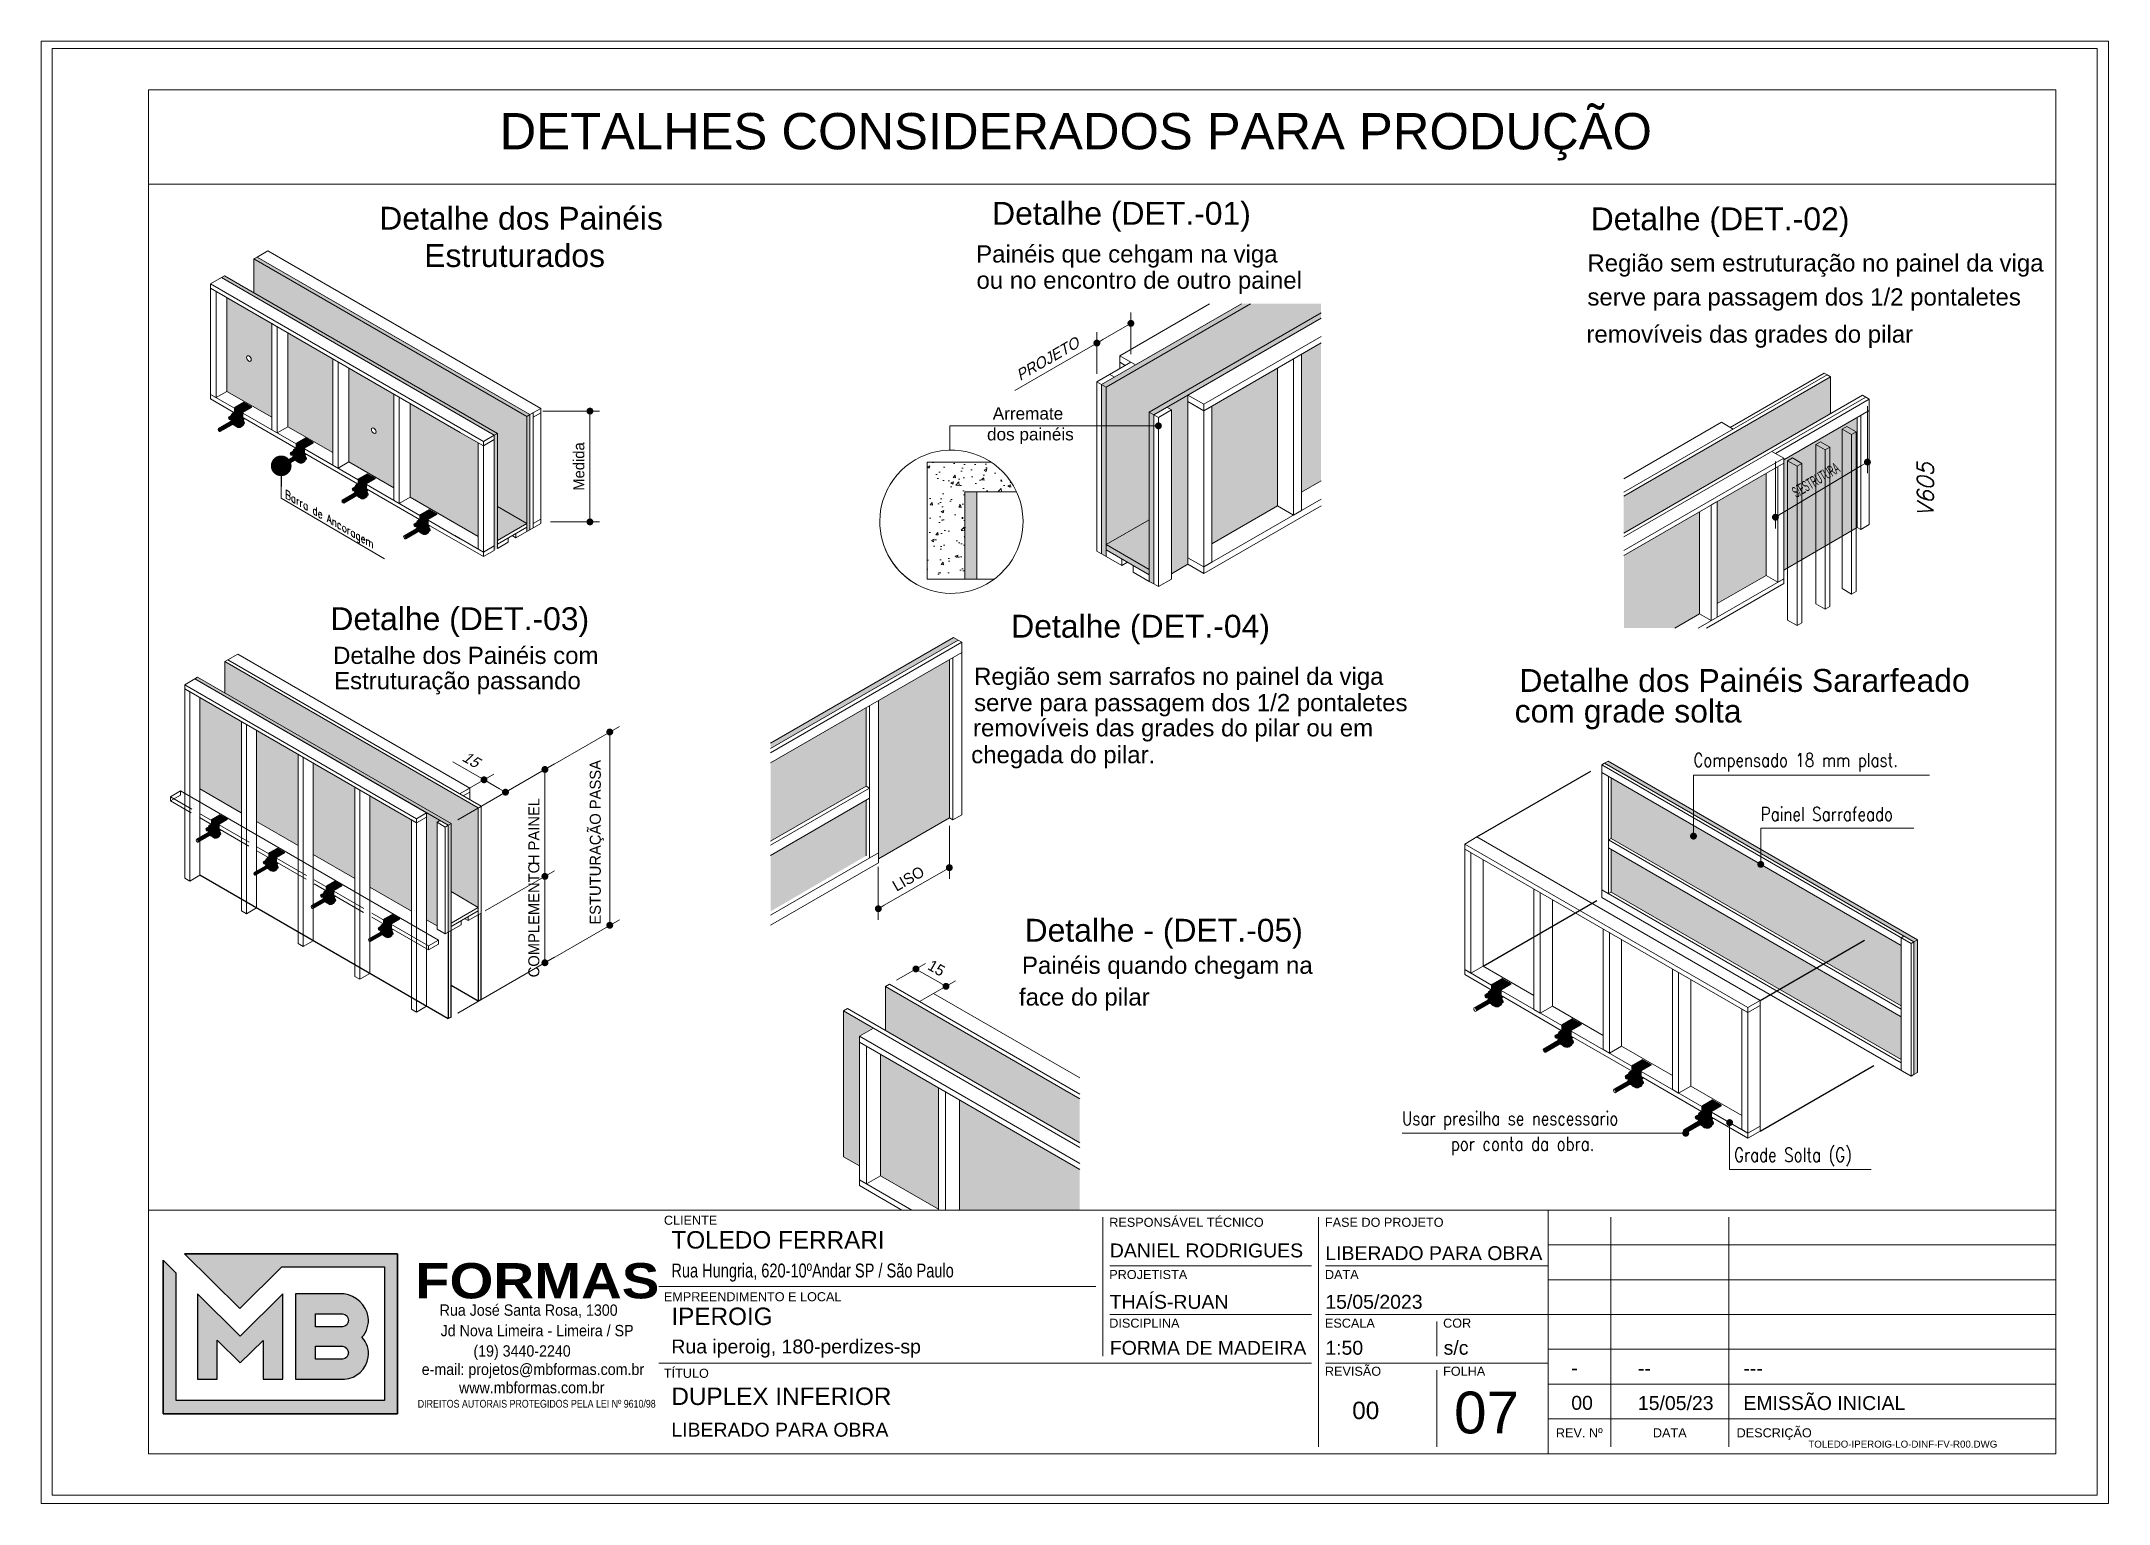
# Paper-space layout '07' of a CAD drawing. Extents: x 399.1 to 428.8, y 284.8 to 305.8.
# The model-space entities are those that its viewports show. They can reach past a viewport. Long polylines and large blocks are cut down to what shows.
import ezdxf
from ezdxf.enums import TextEntityAlignment as Align

# ---------------------------------------------------------------- set-up
doc = ezdxf.new("R2010")
doc.units = 0
doc.header["$PDMODE"] = 2
doc.header["$PDSIZE"] = 10
doc.linetypes.add('CABLIN', pattern=[0.35, 0.25, -0.1])
doc.linetypes.add('HIDDEN', pattern=[9.525, 6.35, -3.175])
doc.layers.get('0').update_dxf_attribs({"lineweight": 13})
doc.layers.get('Defpoints').update_dxf_attribs({"lineweight": 13})
for name, color, linetype, lineweight in [('Carimbo', 7, 'Continuous', 13), ('Concreto', 251, 'HIDDEN', 25), ('cotas', 4, 'Continuous', 13), ('Demarcação 1', 252, 'Continuous', 9), ('Demarcação 2', 254, 'Continuous', 9), ('Hachura', 251, 'CABLIN', 9), ('MADEIRA', 3, 'Continuous', 13), ('texto de viga', 7, 'Continuous', 13)]:
    doc.layers.add(name, color=color, linetype=linetype, lineweight=lineweight)
doc.layers.add('IDENT INDICE', color=7, linetype='Continuous')
doc.layers.add('MB_LOGO', color=254, linetype='Continuous')
doc.layers.add('VIEW', color=252, linetype='Continuous', lineweight=13, plot=False)
doc.styles.add('ARIAL', font='arial.ttf', dxfattribs={"oblique": 15, "height": 25})
doc.styles.add('COTA330', font='romans.shx', dxfattribs={"width": 0.8})
doc.styles.add('MB_C01', font='arial.ttf', dxfattribs={"height": 1.3})
doc.styles.add('MB_C02', font='arial.ttf', dxfattribs={"height": 2})
doc.styles.add('MB_C03', font='arial.ttf', dxfattribs={"height": 2.5})
doc.styles.add('MB_C04', font='arial.ttf', dxfattribs={"height": 6})
doc.styles.add('MB_LOGO', font='ariblk.ttf', dxfattribs={"height": 75})
doc.styles.add('MB_TEXT', font='ARIALN.TTF', dxfattribs={"height": 10})
doc.styles.add('REGUA-120', font='ROMANS.shx', dxfattribs={"height": 15})
doc.styles.add('RICARDO', font='arial.ttf', dxfattribs={"width": 0.8})
doc.styles.add('ROMANS', font='romans.shx')
doc.dimstyles.new('1x', dxfattribs={"dimtxt": 8, "dimasz": 5, "dimexe": 7, "dimexo": 5, "dimgap": 4, "dimtad": 1, "dimdec": 1, "dimdsep": 46, "dimtxsty": 'Standard', "dimblk": 'DOT', "dimcen": 0.09, "dimclrd": 4, "dimclre": 4, "dimclrt": 2, "dimadec": 0, "dimazin": 2, "dimtfac": 1, "dimtdec": 1, "dimtmove": 0, "dimatfit": 3, "dimldrblk": 'DOT', "dimfxl": 0, "dimtolj": 1, "dimtzin": 0, "dimlwd": 9, "dimlwe": 9, "dimarcsym": 0})
doc.dimstyles.new('2x', dxfattribs={"dimtxt": 8, "dimasz": 5, "dimexe": 7, "dimexo": 5, "dimgap": 4, "dimtad": 1, "dimdec": 1, "dimlfac": 0.5, "dimdsep": 46, "dimtxsty": 'Standard', "dimblk": 'DOT', "dimcen": 0.09, "dimclrd": 150, "dimclre": 150, "dimclrt": 2, "dimadec": 0, "dimazin": 2, "dimtfac": 1, "dimtdec": 1, "dimtmove": 0, "dimatfit": 3, "dimldrblk": 'DOT', "dimfxl": 0, "dimtolj": 1, "dimtzin": 0, "dimlwd": 9, "dimlwe": 9, "dimarcsym": 0})

psp = doc.layouts.new('07')

msp = doc.modelspace()

# ---------------------------------------------------------------- texts
at = {"color": 2, "linetype": 'Continuous', "style": 'ROMANS', "width": 0.8}
for s, p in [('Compensado 18 mm plast. ', (-14729.5, 8065.77)), ('Painel Sarrafeado ', (-14680.65, 8026.53)), ('Usar presilha se nescessario', (-14941.16, 7805.65)), ('por conta da obra. ', (-14905.7, 7787.21)), ('Grade Solta (G) ', (-14699.98, 7779.21))]:
    msp.add_text(s, height=10, dxfattribs=at).set_placement(p, align=Align.MIDDLE_LEFT)
at = {"layer": 'Carimbo', "color": 2, "style": 'ARIAL'}
for s, p in [('Painéis que cehgam na viga', (-15140.95, 8431.66)), ('ou no encontro de outro painel', (-15131.97, 8412.51)), ('Detalhe dos Painéis com', (-15620.94, 8142.07)), ('Estruturação passando', (-15627.02, 8121.8))]:
    msp.add_text(s, height=12.4711, dxfattribs=at).set_placement(p, align=Align.MIDDLE)
for s, p in [('Região sem estruturação no painel da viga ', (-14806.5, 8426.56)), ('serve para passagem dos 1/2 pontaletes ', (-14806.5, 8401.87)), ('removíveis das grades do pilar', (-14807.24, 8374.92)), ('Região sem sarrafos no painel da viga ', (-15251.87, 8126.52)), ('serve para passagem dos 1/2 pontaletes  ', (-15251.87, 8107.41)), ('removíveis das grades do pilar ou em ', (-15252.61, 8089.16)), ('chegada do pilar.', (-15253.97, 8069.66)), ('Painéis quando chegam na', (-15217.11, 7916.8)), ('face do pilar', (-15219.23, 7893.75))]:
    msp.add_text(s, height=12.4711, dxfattribs=at).set_placement(p, align=Align.MIDDLE_LEFT)
at = {"layer": 'Carimbo', "style": 'ARIAL'}
for s, p in [('Arremate ', (-15238.31, 8317.28)), ('dos painéis', (-15242.47, 8302.2))]:
    msp.add_text(s, height=8.91, dxfattribs=at).set_placement(p, align=Align.MIDDLE_LEFT)
at = {"layer": 'cotas', "color": 2, "style": 'COTA330', "oblique": 330}
msp.add_text('Barra de Ancoragem', height=5.292, rotation=330, dxfattribs=at).set_placement((-15752.06, 8256.11))
at = {"layer": 'IDENT INDICE', "style": 'RICARDO'}
msp.add_text('DETALHES CONSIDERADOS PARA PRODUÇÃO', height=26.3578, dxfattribs=at).set_placement((-15596.37, 8509.01))
for s, p in [('Detalhe dos Painéis ', (-15577.58, 8459.47)), ('Estruturados ', (-15582.27, 8432.22)), ('Detalhe dos Painéis Sararfeado', (-14692.42, 8123.96)), ('com grade solta', (-14776.95, 8099.21))]:
    msp.add_text(s, height=16.5788, dxfattribs=at).set_placement(p, align=Align.MIDDLE)
for s, p in [('Detalhe (DET.-01) ', (-15141.63, 8462.56)), ('Detalhe (DET.-02) ', (-14706.98, 8458.58)), ('Detalhe (DET.-03) ', (-15622.09, 8168.32)), ('Detalhe (DET.-04) ', (-15127.76, 8162.89)), ('Detalhe - (DET.-05)', (-15114.18, 7942.2))]:
    msp.add_text(s, height=16.5788, dxfattribs=at).set_placement(p, align=Align.MIDDLE_CENTER)
at = {"layer": 'texto de viga', "color": 1, "style": 'REGUA-120', "oblique": 15}
msp.add_text('V605', height=11.752, rotation=90, dxfattribs=at).set_placement((-14555.26, 8242.4))

# ---------------------------------------------------------------- blocks, each defined once
blk = doc.blocks.new('_Dot')
at = {"color": 0, "linetype": 'ByBlock', "lineweight": -2}
blk.add_line((-0.5, 0), (-1, 0), dxfattribs=at)
at = {"color": 0, "linetype": 'ByBlock', "const_width": 0.5}
blk.add_lwpolyline([(-0.25, 0, 1), (0.25, 0, 1)], format="xyb", close=True, dxfattribs=at)
blk = doc.blocks.new('*D18')
at = {"color": 4, "lineweight": 9, "transparency": 16777216}
for p, q in [((-15162.7, 8346), (-15162.7, 8376.4)), ((-15142.3, 8380.2), (-15158.4, 8370.9)), ((-15138, 8360.3), (-15138, 8390.7)), ((-15162.7, 8368.4), (-15222.3, 8334))]:
    blk.add_line(p, q, dxfattribs=at)
at = {"layer": 'Defpoints', "color": 0, "transparency": 16777216}
for p in [(-15138, 8382.7), (-15138, 8354.5), (-15162.7, 8340.2)]:
    blk.add_point(p, dxfattribs=at)
at = {"color": 4, "lineweight": 9, "transparency": 16777216, "xscale": 5, "yscale": 5, "zscale": 5}
for p, rotation in [((-15138, 8382.7), 29.99999999985699), ((-15162.7, 8368.4), 209.999999999857)]:
    blk.add_blockref('_Dot', p, dxfattribs=dict(at, rotation=rotation))
at = {"color": 2, "transparency": 16777216, "insert": (-15198.6, 8356.8), "char_height": 8, "attachment_point": 5, "rotation": 30}
blk.add_mtext('\\A1;{\\Q17;PROJETO}', dxfattribs=at)
blk = doc.blocks.new('DOT')
at = {"color": 0, "linetype": 'ByBlock'}
blk.add_line((-0.5, 0), (-1, 0), dxfattribs=at)
at = {"color": 0, "linetype": 'ByBlock', "const_width": 0.5}
blk.add_lwpolyline([(-0.25, 0, 1), (0.25, 0, 1)], format="xyb", close=True, dxfattribs=at)
blk = doc.blocks.new('*D23')
at = {"color": 4, "lineweight": 9, "ltscale": 3, "transparency": 16777216}
for p, q in [((-15269.8, 8018.1), (-15269.8, 7979.5)), ((-15321.4, 7988.3), (-15321.4, 7949.7)), ((-15317.1, 7960.3), (-15274.1, 7985.1))]:
    blk.add_line(p, q, dxfattribs=at)
at = {"layer": 'Defpoints', "color": 0, "ltscale": 3, "transparency": 16777216}
for p in [(-15269.8, 8023.9), (-15321.4, 7994.1), (-15269.8, 7987.6)]:
    blk.add_point(p, dxfattribs=at)
at = {"color": 4, "lineweight": 9, "ltscale": 3, "transparency": 16777216, "xscale": 5, "yscale": 5, "zscale": 5}
for p, rotation in [((-15269.8, 7987.6), 30.00000000002385), ((-15321.4, 7957.8), 210.0000000000238)]:
    blk.add_blockref('DOT', p, dxfattribs=dict(at, rotation=rotation))
at = {"color": 2, "ltscale": 3, "transparency": 16777216, "insert": (-15299.6, 7979.6), "char_height": 8, "attachment_point": 5, "rotation": 30}
blk.add_mtext('\\A1;LISO', dxfattribs=at)
blk = doc.blocks.new('*D24')
at = {"color": 4, "lineweight": 9, "transparency": 16777216}
for p, q in [((-14603.2, 8322.5), (-14603.2, 8273.9)), ((-14670, 8282.5), (-14670, 8233.8)), ((-14665.7, 8244.6), (-14607.5, 8279.5))]:
    blk.add_line(p, q, dxfattribs=at)
at = {"layer": 'Defpoints', "color": 0, "transparency": 16777216}
for p in [(-14603.2, 8328.3), (-14670, 8288.3), (-14603.2, 8282)]:
    blk.add_point(p, dxfattribs=at)
at = {"color": 4, "lineweight": 9, "transparency": 16777216, "xscale": 5, "yscale": 5, "zscale": 5}
for p, rotation in [((-14603.2, 8282), 30.92631757974949), ((-14670, 8242), 210.9263175797495)]:
    blk.add_blockref('DOT', p, dxfattribs=dict(at, rotation=rotation))
at = {"color": 2, "transparency": 16777216, "insert": (-14640.7, 8268.9), "char_height": 8, "attachment_point": 5, "rotation": 30.9263}
blk.add_mtext('\\A1;{\\W0.4;S/ESTRUTURA}', dxfattribs=at)
blk = doc.blocks.new('*D17')
at = {"layer": 'cotas', "color": 4, "lineweight": 9, "ltscale": 3, "transparency": 16777216}
for p, q in [((-15565.1, 8319), (-15523.8, 8319)), ((-15530.8, 8314), (-15530.8, 8243.6)), ((-15559.5, 8238.6), (-15523.8, 8238.6))]:
    blk.add_line(p, q, dxfattribs=at)
at = {"layer": 'Defpoints', "color": 0, "ltscale": 3, "transparency": 16777216}
for p in [(-15570.1, 8319), (-15564.5, 8238.6), (-15530.8, 8238.6)]:
    blk.add_point(p, dxfattribs=at)
at = {"layer": 'cotas', "color": 4, "lineweight": 9, "ltscale": 3, "transparency": 16777216, "xscale": 5, "yscale": 5, "zscale": 5}
for p, rotation in [((-15530.8, 8319), 90), ((-15530.8, 8238.6), 270)]:
    blk.add_blockref('DOT', p, dxfattribs=dict(at, rotation=rotation))
at = {"layer": 'cotas', "color": 2, "ltscale": 3, "transparency": 16777216, "insert": (-15538.8, 8278.8), "char_height": 8, "attachment_point": 5, "rotation": 90}
blk.add_mtext('\\A1;Medida', dxfattribs=at)
blk = doc.blocks.new('*D22')
at = {"color": 4, "lineweight": 9, "transparency": 16777216}
for p, q in [((-15607.7, 8051.4), (-15630.4, 8064.5)), ((-15620.4, 8044.1), (-15600.7, 8055.5)), ((-15604.8, 8035.1), (-15585.1, 8046.4)), ((-15596.4, 8044.9), (-15603.4, 8048.9))]:
    blk.add_line(p, q, dxfattribs=at)
at = {"layer": 'Defpoints', "color": 0, "transparency": 16777216}
for p in [(-15607.7, 8051.4), (-15625.4, 8041.2), (-15609.8, 8032.2)]:
    blk.add_point(p, dxfattribs=at)
at = {"color": 4, "lineweight": 9, "transparency": 16777216, "xscale": 5, "yscale": 5, "zscale": 5}
for p, rotation in [((-15607.7, 8051.4), 150.0000000004026), ((-15592.1, 8042.4), 330.0000000004026)]:
    blk.add_blockref('_Dot', p, dxfattribs=dict(at, rotation=rotation))
at = {"color": 2, "transparency": 16777216, "insert": (-15617.2, 8066.1), "char_height": 8, "attachment_point": 5, "rotation": 330}
blk.add_mtext('\\A1;{\\Q17;15}', dxfattribs=at)
blk = doc.blocks.new('*D19')
at = {"layer": 'cotas', "color": 4, "lineweight": 9, "transparency": 16777216}
for p, q in [((-15626.7, 8022.4), (-15556.5, 8062.9)), ((-15563.5, 7986.3), (-15563.5, 8053.9)), ((-15606.9, 7956.2), (-15556.5, 7985.3))]:
    blk.add_line(p, q, dxfattribs=at)
at = {"layer": 'Defpoints', "color": 0, "transparency": 16777216}
for p in [(-15563.5, 8058.9), (-15631.7, 8019.6), (-15611.9, 7953.4)]:
    blk.add_point(p, dxfattribs=at)
at = {"layer": 'cotas', "color": 4, "lineweight": 9, "transparency": 16777216, "xscale": 5, "yscale": 5, "zscale": 5}
for p, rotation in [((-15563.5, 8058.9), 90), ((-15563.5, 7981.3), 270)]:
    blk.add_blockref('_Dot', p, dxfattribs=dict(at, rotation=rotation))
at = {"layer": 'cotas', "color": 2, "transparency": 16777216, "insert": (-15571.5, 8013.8), "char_height": 8, "attachment_point": 5, "rotation": 90}
blk.add_mtext('\\A1;H PAINEL', dxfattribs=at)
blk = doc.blocks.new('*D20')
at = {"layer": 'cotas', "color": 4, "lineweight": 9, "transparency": 16777216}
for p, q in [((-15606.9, 7956.2), (-15556.5, 7985.3)), ((-15563.5, 7976.3), (-15563.5, 7923.6)), ((-15626.7, 7882.1), (-15556.5, 7922.6))]:
    blk.add_line(p, q, dxfattribs=at)
at = {"layer": 'Defpoints', "color": 0, "transparency": 16777216}
for p in [(-15611.9, 7953.4), (-15563.5, 7918.6), (-15631.7, 7879.2)]:
    blk.add_point(p, dxfattribs=at)
at = {"layer": 'cotas', "color": 4, "lineweight": 9, "transparency": 16777216, "xscale": 5, "yscale": 5, "zscale": 5}
for p, rotation in [((-15563.5, 7981.3), 90), ((-15563.5, 7918.6), 270)]:
    blk.add_blockref('_Dot', p, dxfattribs=dict(at, rotation=rotation))
at = {"layer": 'cotas', "color": 2, "transparency": 16777216, "insert": (-15571.5, 7949.9), "char_height": 8, "attachment_point": 5, "rotation": 90}
blk.add_mtext('\\A1;COMPLEMENTO', dxfattribs=at)
blk = doc.blocks.new('*D16')
at = {"layer": 'cotas', "color": 4, "lineweight": 9, "transparency": 16777216}
for p, q in [((-15626.7, 8022.4), (-15509.4, 8090.2)), ((-15516.4, 8081.1), (-15516.4, 7950.8)), ((-15626.7, 7882.1), (-15509.4, 7949.8))]:
    blk.add_line(p, q, dxfattribs=at)
at = {"layer": 'Defpoints', "color": 0, "transparency": 16777216}
for p in [(-15631.7, 8019.6), (-15516.4, 7945.8), (-15631.7, 7879.2)]:
    blk.add_point(p, dxfattribs=at)
at = {"layer": 'cotas', "color": 4, "lineweight": 9, "transparency": 16777216, "xscale": 5, "yscale": 5, "zscale": 5}
for p, rotation in [((-15516.4, 8086.1), 90), ((-15516.4, 7945.8), 270)]:
    blk.add_blockref('_Dot', p, dxfattribs=dict(at, rotation=rotation))
at = {"layer": 'cotas', "color": 2, "transparency": 16777216, "insert": (-15525.7, 8006), "char_height": 8, "attachment_point": 5, "rotation": 90}
blk.add_mtext('\\A1;ESTUTURAÇÃO PASSA', dxfattribs=at)
blk = doc.blocks.new('*D21')
at = {"color": 4, "lineweight": 9, "transparency": 16777216}
for p, q in [((-15308.3, 7905.9), (-15287.1, 7918.1)), ((-15289.8, 7911.6), (-15276.6, 7904)), ((-15286.4, 7893.3), (-15265.3, 7905.5))]:
    blk.add_line(p, q, dxfattribs=at)
at = {"layer": 'Defpoints', "color": 0, "transparency": 16777216}
for p in [(-15313.3, 7903), (-15272.3, 7901.5), (-15291.4, 7890.4)]:
    blk.add_point(p, dxfattribs=at)
at = {"color": 4, "lineweight": 9, "transparency": 16777216, "xscale": 5, "yscale": 5, "zscale": 5}
for p, rotation in [((-15294.1, 7914.1), 149.9999999996793), ((-15272.3, 7901.5), 329.9999999996793)]:
    blk.add_blockref('DOT', p, dxfattribs=dict(at, rotation=rotation))
at = {"color": 2, "transparency": 16777216, "insert": (-15279.2, 7914.7), "char_height": 8, "attachment_point": 5, "rotation": 330}
blk.add_mtext('\\A1;15', dxfattribs=at)
blk = doc.blocks.new('LOGO2')
at = {"layer": 'MB_LOGO', "linetype": 'Continuous'}
h = blk.add_hatch(color=256, dxfattribs=at)
h.dxf.hatch_style = 1
h.set_gradient(color1=(242, 132, 69), color2=(247, 180, 141), rotation=90, tint=1)
h.paths.add_polyline_path([(7.48, 9.64), (10.45, 12.57), (17.71, 12.57), (17.71, 3.12), (2.97, 3.12), (2.97, 12.14), (2.04, 13.06), (2.04, 2.19), (18.64, 2.19), (18.64, 13.5), (3.56, 13.5)])
h = blk.add_hatch(color=256, dxfattribs=at)
h.dxf.hatch_style = 1
h.set_gradient(color1=(242, 132, 69), color2=(247, 180, 141), rotation=90, tint=1)
h.paths.add_polyline_path([(10.52, 4.64), (10.52, 10.66), (7.5, 7.68), (4.47, 10.66), (4.47, 4.64), (5.86, 4.64), (5.86, 7.4), (7.51, 5.78), (9.13, 7.37), (9.13, 4.64)])
h = blk.add_hatch(color=256, dxfattribs=at)
h.dxf.hatch_style = 1
h.set_gradient(color1=(242, 132, 69), color2=(247, 180, 141), rotation=90, tint=1)
h.paths.add_polyline_path([(11.42, 10.66), (11.42, 4.64), (14.89, 4.64, 0.350532), (16.57, 6.18, 0.219217), (16.12, 7.6, 0.21502), (16.57, 9.03, 0.319901), (14.85, 10.66)])
h.paths.add_polyline_path([(14.75, 8.33), (12.82, 8.33), (12.82, 9.26), (14.63, 9.26, -1)], flags=16)
h.paths.add_polyline_path([(14.75, 6.04), (12.82, 6.04), (12.82, 6.97), (14.63, 6.97, -1)], flags=16)
blk.add_lwpolyline([(3.56, 13.5), (18.64, 13.5), (18.64, 2.19), (2.04, 2.19), (2.04, 13.06)], dxfattribs=at)
at = {"layer": 'MB_LOGO', "color": 31, "linetype": 'Continuous', "true_color": 0xf7b48d}
for points in [[(10.45, 12.57), (17.71, 12.57), (17.71, 3.12), (2.97, 3.12), (2.97, 12.14), (2.04, 13.06), (2.04, 2.19), (18.64, 2.19), (18.64, 13.5), (3.56, 13.5), (7.48, 9.64)], [(4.47, 10.66), (4.47, 4.64), (5.86, 4.64), (5.86, 7.4), (7.51, 5.78), (9.13, 7.37), (9.13, 4.64), (10.52, 4.64), (10.52, 10.66), (7.5, 7.68)]]:
    blk.add_lwpolyline(points, close=True, dxfattribs=at)
for points in [[(16.57, 9.03, 0.319901), (14.85, 10.66), (11.42, 10.66), (11.42, 4.64), (14.89, 4.64, 0.350532), (16.57, 6.18, 0.219217), (16.12, 7.6, 0.21502)], [(12.82, 9.26), (14.75, 9.26, -0.880235), (14.75, 8.33), (12.82, 8.33)], [(12.82, 6.97), (14.75, 6.97, -0.880235), (14.75, 6.04), (12.82, 6.04)]]:
    blk.add_lwpolyline(points, format="xyb", close=True, dxfattribs=at)
at = {"layer": 'MB_LOGO', "color": 0, "linetype": 'Continuous', "style": 'MB_LOGO'}
blk.add_text('FORMAS', height=2.496, dxfattribs=at).set_placement((19.88, 10.35))
at = {"layer": 'MB_LOGO', "color": 0, "style": 'MB_TEXT', "width": 1.1}
for s, p in [('Rua José Santa Rosa, 1300', (21.62, 9.12)), ('Jd Nova Limeira - Limeira / SP', (21.69, 7.67)), ('(19) 3440-2240', (24.01, 6.23)), ('e-mail: projetos@mbformas.com.br', (20.35, 4.93)), ('www.mbformas.com.br', (22.99, 3.64))]:
    blk.add_text(s, height=0.7993, dxfattribs=at).set_placement(p)
at = {"layer": 'MB_LOGO', "color": 252, "style": 'MB_TEXT'}
blk.add_text('DIREITOS AUTORAIS PROTEGIDOS PELA LEI Nº 9610/98', height=0.546, dxfattribs=at).set_placement((20.07, 2.62))
blk = doc.blocks.new('A$Ceb89ac90')
at = {"color": 1}
for p, q in [((1086.3, 356.7), (70, 356.7)), ((763, 351.7), (763, 250.7)), ((919.6, 351.7), (919.6, 185)), ((1086.3, 356.7), (1086.3, 179.9)), ((1455, 356.7), (1086.3, 356.7)), ((1131.8, 185), (1131.8, 351.7)), ((1217.6, 351.7), (1217.6, 185)), ((1455, 331.5), (1086.3, 331.5)), ((914.6, 316.3), (768.1, 316.3)), ((1086.3, 316.3), (924.7, 316.3)), ((758, 301.2), (440.7, 301.2)), ((1455, 306.2), (1086.3, 306.2)), ((914.6, 281), (768.1, 281)), ((1086.3, 281), (924.7, 281)), ((1005.5, 275.9), (1005.5, 250.7)), ((1455, 281), (1086.3, 281)), ((1455, 255.7), (1086.3, 255.7)), ((914.6, 245.6), (440.7, 245.6)), ((1086.3, 245.6), (924.7, 245.6)), ((1005.5, 240.6), (1005.5, 185)), ((1455, 230.4), (1086.3, 230.4)), ((1455, 205.2), (1086.3, 205.2))]:
    blk.add_line(p, q, dxfattribs=at)
for points in [[(0, 1199.9), (0, 149.9), (1485, 149.9), (1485, 1199.9)], [(70, 1169.9), (70, 179.9), (1455, 179.9), (1455, 1169.9)]]:
    blk.add_lwpolyline(points, close=True, dxfattribs=at)
at = {"xscale": 10.25810868844649, "yscale": 10.25810868844649, "zscale": 10.25810868844649}
blk.add_blockref('LOGO2', (59.7, 186.5), dxfattribs=at)
at = {"color": 6, "style": 'MB_C01'}
for s, height, p in [('CLIENTE', 6.57, (444.3, 346.1)), ('RESPONSÁVEL TÉCNICO', 6.566, (767.7, 344.6)), ('FASE DO PROJETO', 6.566, (924.3, 344.6)), ('PROJETISTA', 6.57, (767.7, 306.7)), ('DATA', 6.57, (924.3, 306.7)), ('EMPREENDIMENTO E LOCAL', 6.566, (444.3, 290.6)), ('DISCIPLINA', 6.57, (767.7, 271.4)), ('ESCALA', 6.57, (924.3, 271.4)), ('COR', 6.57, (1010.1, 271.4)), ('TÍTULO', 6.57, (444.3, 235)), ('REVISÃO', 6.57, (924.3, 236.5)), ('FOLHA', 6.57, (1010.1, 236.5))]:
    blk.add_text(s, height=height, dxfattribs=at).set_placement(p)
at = {"color": 5, "style": 'MB_C02'}
for s, p in [('DANIEL RODRIGUES', (768.1, 322.4)), ('FORMA DE MADEIRA', (768.1, 251.7))]:
    blk.add_text(s, height=10.102, dxfattribs=at).set_placement(p)
at = {"color": 6, "style": 'MB_C01'}
for s, p in [('REV. Nº', (1109, 195.1)), ('DATA', (1174.7, 195.1)), ('DESCRIÇÃO', (1250.5, 195.1))]:
    blk.add_text(s, height=6.57, dxfattribs=at).set_placement(p, align=Align.MIDDLE_CENTER)
at = {"insert": (1275.3, 189.4), "char_height": 5.051, "width": 210.818, "attachment_point": 1, "style": 'MB_C04'}
blk.add_mtext('TOLEDO-IPEROIG-LO-DINF-FV-R00.DWG', dxfattribs=at)
at = {"color": 5}
for tag, p, height, style in [('REV_05', (1103.1, 338.1), 10.1, 'MB_C02'), ('DATA_REV_05', (1151.5, 337.9), 10.1, 'MB_C02'), ('INFO_REV_05', (1228.1, 337.9), 10.1, 'MB_C02'), ('CLIENTE', (449.7, 328.8), 12.6, 'MB_C03'), ('FASE', (924.6, 320.5), 10.1, 'MB_C02'), ('REV_04', (1103.1, 312.8), 10.1, 'MB_C02'), ('DATA_REV_04', (1151.5, 312.7), 10.1, 'MB_C02'), ('INFO_REV_04', (1228.1, 312.7), 10.1, 'MB_C02'), ('OBRA', (449.7, 273.3), 12.6, 'MB_C03'), ('PROJETISTA', (768, 285.1), 10.1, 'MB_C02'), ('DATA', (924.6, 285.1), 10.1, 'MB_C02'), ('REV_03', (1103.1, 287.6), 10.1, 'MB_C02'), ('DATA_REV_03', (1151.5, 287.4), 10.1, 'MB_C02'), ('INFO_REV_03', (1228.1, 287.4), 10.1, 'MB_C02'), ('REV_02', (1103.1, 262.3), 10.1, 'MB_C02'), ('DATA_REV_02', (1151.5, 262.1), 10.1, 'MB_C02'), ('INFO_REV_02', (1228.1, 262.1), 10.1, 'MB_C02'), ('ESC', (924.6, 251.8), 10.1, 'MB_C02'), ('COR', (1010.5, 251.8), 10.1, 'MB_C02'), ('REV_01', (1103.1, 237.1), 10.1, 'MB_C02'), ('DATA_REV_01', (1151.5, 236.9), 10.1, 'MB_C02'), ('INFO_REV_01', (1228.1, 236.9), 10.1, 'MB_C02'), ('PAVIMENTO', (449.7, 215.3), 12.6, 'MB_C03'), ('REV', (944.1, 205), 12.6, 'MB_C03'), ('FL', (1018.1, 194.7), 30.3, 'MB_C04'), ('REV_00', (1103.1, 211.8), 10.1, 'MB_C02'), ('DATA_REV_00', (1151.5, 211.6), 10.1, 'MB_C02'), ('EMISSÃO_INICIAL', (1228.1, 211.6), 10.1, 'MB_C02')]:
    blk.add_attdef(tag, p, '', height=height, dxfattribs=dict(at, style=style))
at = {"color": 6, "style": 'MB_C02'}
for tag, p in [('ENDEREÇO_CLIENTE', (449.7, 307.8)), ('ENDEREÇO_OBRA', (449.7, 252.7)), ('TIPO_DE_PROJETO', (449.7, 192.3))]:
    blk.add_attdef(tag, p, '', height=10.1, dxfattribs=at)

# ---------------------------------------------------------------- dimensions: what is measured, and where the dimension line sits
at = {"color": 0}
dim = msp.add_linear_dim(base=(-15137.96, 8382.65), p1=(-15162.7, 8340.24), p2=(-15137.96, 8354.53), angle=30, text='{\\Q17;PROJETO}', dimstyle='1x', override={"dimfxl": 5}, dxfattribs=at)
dim.commit()
dim.dimension.update_dxf_attribs({"geometry": '*D18', "text_midpoint": (-15194.65, 8349.92), "dimtype": 161})
dim = msp.add_aligned_dim(p1=(-14670.03, 8288.28), p2=(-14603.17, 8328.34), distance=-39.71, text='{\\W0.4;S/ESTRUTURA}', dimstyle='1x', override={"dimblk": 'DOT', "dimldrblk": 'DOT'})
dim.commit()
dim.dimension.update_dxf_attribs({"geometry": '*D24', "text_midpoint": (-14640.71, 8268.88)})
for p1, p2, distance, text, override, picture, middle in [((-15609.79, 8032.2), (-15625.43, 8041.23), -17.68, '{\\Q17;15}', {"dimfxl": 5}, '*D22', (-15617.22, 8066.14)), ((-15313.27, 7903.01), (-15291.44, 7890.41), 19.17, '15', {"dimblk": 'DOT', "dimldrblk": 'DOT'}, '*D21', (-15279.19, 7914.7))]:
    dim = msp.add_aligned_dim(p1=p1, p2=p2, distance=distance, text=text, dimstyle='1x', override=override, dxfattribs=at)
    dim.commit()
    dim.dimension.update_dxf_attribs({"geometry": picture, "text_midpoint": middle})
at = {"ltscale": 3}
dim = msp.add_aligned_dim(p1=(-15321.39, 7994.09), p2=(-15269.78, 8023.89), distance=-31.45, text='LISO', dimstyle='1x', override={"dimblk": 'DOT', "dimldrblk": 'DOT'}, dxfattribs=at)
dim.commit()
dim.dimension.update_dxf_attribs({"geometry": '*D23', "text_midpoint": (-15299.59, 7979.61)})
at = {"layer": 'cotas', "ltscale": 3}
dim = msp.add_linear_dim(base=(-15530.78, 8238.56), p1=(-15570.08, 8318.95), p2=(-15564.51, 8238.56), angle=90, text='Medida', dimstyle='1x', override={"dimblk": 'DOT', "dimldrblk": 'DOT'}, dxfattribs=at)
dim.commit()
dim.dimension.update_dxf_attribs({"geometry": '*D17', "text_midpoint": (-15530.78, 8278.76), "dimtype": 160})
at = {"layer": 'cotas', "color": 0}
for base, p1, p2, text, picture, middle in [((-15516.37, 7945.79), (-15631.68, 8019.56), (-15631.68, 7879.22), 'ESTUTURAÇÃO PASSA', '*D16', (-15516.37, 8005.97)), ((-15563.54, 8058.9), (-15611.87, 7953.36), (-15631.68, 8019.56), 'H PAINEL', '*D19', (-15563.54, 8013.84)), ((-15563.54, 7918.56), (-15611.87, 7953.36), (-15631.68, 7879.22), 'COMPLEMENTO', '*D20', (-15563.54, 7949.92))]:
    dim = msp.add_linear_dim(base=base, p1=p1, p2=p2, angle=90, text=text, dimstyle='1x', override={"dimfxl": 5}, dxfattribs=at)
    dim.commit()
    dim.dimension.update_dxf_attribs({"geometry": picture, "text_midpoint": middle, "dimtype": 160})

# ---------------------------------------------------------------- hatches: boundary and pattern name
h = msp.add_hatch(color=252)
h.dxf.hatch_style = 1
h.paths.add_polyline_path([(-15249.87, 8260.35), (-15258.51, 8260.35), (-15258.51, 8196.99), (-15249.87, 8196.99)])
at = {"layer": 'Demarcação 1'}
h = msp.add_hatch(color=256, dxfattribs=at)
h.dxf.hatch_style = 1
h.paths.add_polyline_path([(-15772.55, 8430.85), (-15774.8, 8429.55), (-15576.66, 8315.16), (-15574.41, 8316.45)])
h = msp.add_hatch(color=256, dxfattribs=at)
h.dxf.hatch_style = 1
h.paths.add_polyline_path([(-15617.07, 8311.27), (-15600.23, 8301.55), (-15597.99, 8302.84), (-15796.13, 8417.24), (-15798.37, 8415.94)])
h = msp.add_hatch(color=256, dxfattribs=at)
h.dxf.hatch_style = 1
h.paths.add_polyline_path([(-15057.72, 8396.96), (-15051.12, 8396.96), (-15156.03, 8336.39), (-15159.33, 8338.3)])
for points in [[(-14999.87, 8396.96), (-14999.87, 8390.36), (-15124.69, 8318.3), (-15124.69, 8240.2), (-15156.03, 8222.11), (-15156.03, 8336.39), (-15051.12, 8396.96)], [(-14780.11, 8257.27), (-14780.11, 8230.46), (-14630.09, 8317.07), (-14630.09, 8343.88)], [(-15597.99, 8249.7), (-15597.99, 8225.07), (-15576.66, 8237.38)], [(-15795.86, 8137.22), (-15795.86, 8114.35), (-15631.68, 8019.56), (-15631.68, 7970.21), (-15611.87, 7958.77), (-15611.87, 8031)], [(-15316.18, 7901.33), (-15316.18, 7869.41), (-15175.11, 7787.96), (-15175.11, 7819.88)]]:
    msp.add_hatch(color=256, dxfattribs=at).paths.add_polyline_path(points)
h = msp.add_hatch(color=256, dxfattribs=at)
h.dxf.hatch_style = 1
h.paths.add_polyline_path([(-14999.87, 8390.36), (-14999.87, 8386.56), (-15121.39, 8316.39), (-15124.69, 8318.3)])
h = msp.add_hatch(color=256, dxfattribs=at)
h.dxf.hatch_style = 1
h.paths.add_polyline_path([(-15156.03, 8213.54), (-15159.33, 8215.44), (-15159.33, 8338.3), (-15156.03, 8336.39)])
h = msp.add_hatch(color=256, dxfattribs=at)
h.dxf.hatch_style = 1
h.set_gradient(color1=(132, 132, 132), tint=1, name='SPHERICAL')
edge = h.paths.add_edge_path()
edge.add_ellipse((-15787.42, 8312.4), major_axis=(2.9, -5.02), ratio=0.5773503, start_angle=56.29309, end_angle=180)
edge.add_ellipse((-15787.42, 8312.4), major_axis=(2.9, -5.02), ratio=0.5773503, start_angle=180, end_angle=210.15377)
edge.add_ellipse((-15787.42, 8312.4), major_axis=(2.9, -5.02), ratio=0.5773503, start_angle=210.15377, end_angle=213.70691)
edge.add_ellipse((-15791.28, 8314.63), major_axis=(0.58, -1), ratio=0.5773503, start_angle=56.53696, end_angle=146.72365, ccw=False)
edge.add_line((-15790.47, 8314.36), (-15789.58, 8313.84))
edge.add_line((-15789.58, 8313.84), (-15788.45, 8314.49))
edge.add_ellipse((-15787.42, 8312.4), major_axis=(1.16, -2.01), ratio=0.5773503, start_angle=50.73917, end_angle=180, ccw=False)
edge.add_line((-15785.79, 8311.65), (-15784.56, 8310.94))
edge.add_line((-15784.56, 8310.94), (-15784.01, 8311.26))
edge.add_ellipse((-15783.56, 8310.18), major_axis=(0.58, -1), ratio=0.5773503, start_angle=123.27635, end_angle=180, ccw=False)
h = msp.add_hatch(color=256, dxfattribs=at)
h.dxf.hatch_style = 1
h.set_gradient(color1=(132, 132, 132), tint=1, name='SPHERICAL')
edge = h.paths.add_edge_path()
edge.add_ellipse((-15786.19, 8313.12), major_axis=(-2.9, 5.02), ratio=0.5773503, start_angle=271.82645, end_angle=358.17355)
edge.add_ellipse((-15786.19, 8313.12), major_axis=(-2.9, 5.02), ratio=0.5773503, start_angle=358.17355, end_angle=360)
edge.add_line((-15789.09, 8318.14), (-15790.32, 8317.43))
edge.add_ellipse((-15787.42, 8312.4), major_axis=(2.9, -5.02), ratio=0.5773503, start_angle=56.29309, end_angle=180, ccw=False)
edge.add_line((-15783.4, 8311.01), (-15782.17, 8311.72))
edge.add_ellipse((-15786.19, 8313.12), major_axis=(-2.9, 5.02), ratio=0.5773503, start_angle=236.29309, end_angle=249.99481)
edge.add_ellipse((-15786.19, 8313.12), major_axis=(-2.9, 5.02), ratio=0.5773503, start_angle=249.99481, end_angle=256.001)
edge.add_ellipse((-15786.19, 8313.12), major_axis=(-2.9, 5.02), ratio=0.5773503, start_angle=256.001, end_angle=260.53208)
edge.add_ellipse((-15786.19, 8313.12), major_axis=(-2.9, 5.02), ratio=0.5773503, start_angle=260.53208, end_angle=262.46885)
edge.add_ellipse((-15786.19, 8313.12), major_axis=(-2.9, 5.02), ratio=0.5773503, start_angle=262.46885, end_angle=271.82645)
h = msp.add_hatch(color=256, dxfattribs=at)
h.dxf.hatch_style = 1
h.set_gradient(color1=(132, 132, 132), tint=1, name='SPHERICAL')
edge = h.paths.add_edge_path()
edge.add_line((-15776.65, 8322.19), (-15782.26, 8325.43))
edge.add_line((-15782.26, 8325.43), (-15788.55, 8321.8))
edge.add_ellipse((-15788.55, 8321.28), major_axis=(-0.318, -0.55), ratio=0.5773503, start_angle=225, end_angle=315)
edge.add_line((-15789, 8321.02), (-15789, 8318.19))
edge.add_ellipse((-15786.19, 8313.12), major_axis=(-2.9, 5.02), ratio=0.5773503, start_angle=271.82645, end_angle=358.17355, ccw=False)
edge.add_line((-15783.38, 8314.95), (-15783.38, 8317.89))
edge.add_ellipse((-15782.93, 8318.04), major_axis=(0.318, 0.55), ratio=0.5773503, start_angle=45, end_angle=135, ccw=False)
edge.add_line((-15782.93, 8318.56), (-15776.65, 8322.19))
h = msp.add_hatch(color=256, dxfattribs=at)
h.dxf.hatch_style = 1
h.set_gradient(color1=(132, 132, 132), tint=1, name='SPHERICAL')
edge = h.paths.add_edge_path()
edge.add_line((-15776.65, 8321.67), (-15776.65, 8322.19))
edge.add_line((-15776.65, 8322.19), (-15782.93, 8318.56))
edge.add_ellipse((-15782.93, 8318.04), major_axis=(0.318, 0.55), ratio=0.5773503, start_angle=45, end_angle=135)
edge.add_line((-15783.38, 8317.78), (-15783.38, 8314.95))
edge.add_ellipse((-15786.19, 8313.12), major_axis=(-2.9, 5.02), ratio=0.5773503, start_angle=262.46885, end_angle=271.82645, ccw=False)
edge.add_line((-15782.93, 8314.12), (-15782.93, 8318.04))
edge.add_line((-15782.93, 8318.04), (-15776.65, 8321.67))
h = msp.add_hatch(color=256, dxfattribs=at)
h.dxf.hatch_style = 1
h.paths.add_polyline_path([(-15576.66, 8231.55), (-15574.41, 8232.84), (-15574.41, 8316.45), (-15576.66, 8315.16)])
h = msp.add_hatch(color=256, dxfattribs=at)
h.dxf.hatch_style = 1
h.paths.add_polyline_path([(-15121.39, 8193.54), (-15124.69, 8195.44), (-15124.69, 8318.3), (-15121.39, 8316.39)])
h = msp.add_hatch(color=256, dxfattribs=at)
h.dxf.hatch_style = 1
h.set_gradient(color1=(132, 132, 132), tint=1, name='SPHERICAL')
edge = h.paths.add_edge_path()
edge.add_ellipse((-15789.88, 8310.98), major_axis=(-0.75, 1.31), ratio=0.5773503, start_angle=212.6369, end_angle=327.3631)
edge.add_line((-15790.11, 8312.32), (-15800.52, 8306.31))
edge.add_ellipse((-15799.89, 8305.21), major_axis=(0.64, -1.1), ratio=0.5773503, start_angle=0, end_angle=180, ccw=False)
edge.add_ellipse((-15799.89, 8305.21), major_axis=(0.64, -1.1), ratio=0.5773503, start_angle=180, end_angle=360)
edge.add_line((-15799.25, 8304.11), (-15788.84, 8310.12))
h = msp.add_hatch(color=256, dxfattribs=at)
h.dxf.hatch_style = 1
h.set_gradient(color1=(132, 132, 132), tint=1, name='SPHERICAL')
edge = h.paths.add_edge_path()
edge.add_ellipse((-15799.89, 8305.21), major_axis=(0.64, -1.1), ratio=0.5773503, start_angle=0, end_angle=180)
edge.add_ellipse((-15799.89, 8305.21), major_axis=(0.64, -1.1), ratio=0.5773503, start_angle=180, end_angle=360)
h = msp.add_hatch(color=256, dxfattribs=at)
h.dxf.hatch_style = 1
h.set_gradient(color1=(132, 132, 132), tint=1, name='SPHERICAL')
edge = h.paths.add_edge_path()
edge.add_ellipse((-15792.51, 8313.92), major_axis=(0.58, -1), ratio=0.5773503, start_angle=56.53696, end_angle=180)
edge.add_ellipse((-15792.51, 8313.92), major_axis=(0.58, -1), ratio=0.5773503, start_angle=180, end_angle=360)
edge.add_ellipse((-15792.51, 8313.92), major_axis=(0.58, -1), ratio=0.5773503, start_angle=360, end_angle=393.46304)
edge.add_line((-15791.7, 8313.27), (-15790.91, 8312.81))
edge.add_line((-15790.91, 8312.81), (-15790.72, 8313.08))
edge.add_line((-15790.72, 8313.08), (-15791.7, 8313.65))
h = msp.add_hatch(color=256, dxfattribs=at)
h.dxf.hatch_style = 1
h.set_gradient(color1=(132, 132, 132), tint=1, name='SPHERICAL')
edge = h.paths.add_edge_path()
edge.add_ellipse((-15791.28, 8314.63), major_axis=(0.58, -1), ratio=0.5773503, start_angle=56.53696, end_angle=146.72365)
edge.add_ellipse((-15787.42, 8312.4), major_axis=(2.9, -5.02), ratio=0.5773503, start_angle=210.15377, end_angle=213.70691, ccw=False)
edge.add_line((-15791.39, 8315.91), (-15793.09, 8314.93))
edge.add_ellipse((-15792.51, 8313.92), major_axis=(0.58, -1), ratio=0.5773503, start_angle=56.53696, end_angle=180, ccw=False)
edge.add_line((-15791.7, 8313.65), (-15790.47, 8314.36))
h = msp.add_hatch(color=256, dxfattribs=at)
h.dxf.hatch_style = 1
h.set_gradient(color1=(132, 132, 132), tint=1, name='SPHERICAL')
edge = h.paths.add_edge_path()
edge.add_line((-15790.47, 8314.36), (-15791.7, 8313.65))
edge.add_line((-15791.7, 8313.65), (-15790.72, 8313.08))
edge.add_line((-15790.72, 8313.08), (-15790.7, 8313.1))
edge.add_line((-15790.7, 8313.1), (-15790.07, 8313.46))
edge.add_ellipse((-15788.65, 8311.69), major_axis=(1.16, -2.01), ratio=0.5773503, start_angle=180, end_angle=195, ccw=False)
edge.add_line((-15789.81, 8313.7), (-15789.58, 8313.84))
edge.add_line((-15789.58, 8313.84), (-15790.47, 8314.36))
h = msp.add_hatch(color=256, dxfattribs=at)
h.dxf.hatch_style = 1
h.set_gradient(color1=(132, 132, 132), tint=1, name='SPHERICAL')
edge = h.paths.add_edge_path()
edge.add_line((-15788.24, 8310.04), (-15789.06, 8312.15))
edge.add_line((-15789.06, 8312.15), (-15790.7, 8313.1))
edge.add_line((-15790.7, 8313.1), (-15790.72, 8313.08))
edge.add_line((-15790.72, 8313.08), (-15790.91, 8312.81))
edge.add_line((-15790.91, 8312.81), (-15791.52, 8311.93))
edge.add_line((-15791.52, 8311.93), (-15791.39, 8311.58))
edge.add_line((-15791.39, 8311.58), (-15790.92, 8311.85))
edge.add_ellipse((-15789.88, 8310.98), major_axis=(-0.75, 1.31), ratio=0.5773503, start_angle=355.32008, end_angle=392.6369, ccw=False)
edge.add_ellipse((-15789.88, 8310.98), major_axis=(-0.75, 1.31), ratio=0.5773503, start_angle=349.02534, end_angle=355.32008, ccw=False)
edge.add_ellipse((-15789.88, 8310.98), major_axis=(-0.75, 1.31), ratio=0.5773503, start_angle=342.59281, end_angle=349.02534, ccw=False)
edge.add_ellipse((-15789.88, 8310.98), major_axis=(-0.75, 1.31), ratio=0.5773503, start_angle=335.92412, end_angle=342.59281, ccw=False)
edge.add_ellipse((-15789.88, 8310.98), major_axis=(-0.75, 1.31), ratio=0.5773503, start_angle=328.88671, end_angle=335.92412, ccw=False)
edge.add_line((-15790.11, 8312.32), (-15790.11, 8312.32))
edge.add_ellipse((-15789.88, 8310.98), major_axis=(-0.75, 1.31), ratio=0.5773503, start_angle=212.6369, end_angle=327.3631, ccw=False)
edge.add_ellipse((-15789.1, 8311.43), major_axis=(-0.75, 1.31), ratio=0.5773503, start_angle=147.3631, end_angle=148.88671, ccw=False)
edge.add_ellipse((-15789.88, 8310.98), major_axis=(-0.75, 1.31), ratio=0.5773503, start_angle=204.07588, end_angle=211.11329, ccw=False)
edge.add_ellipse((-15789.88, 8310.98), major_axis=(-0.75, 1.31), ratio=0.5773503, start_angle=197.40719, end_angle=204.07588, ccw=False)
edge.add_ellipse((-15789.88, 8310.98), major_axis=(-0.75, 1.31), ratio=0.5773503, start_angle=190.97466, end_angle=197.40719, ccw=False)
edge.add_ellipse((-15789.88, 8310.98), major_axis=(-0.75, 1.31), ratio=0.5773503, start_angle=184.67992, end_angle=190.97466, ccw=False)
edge.add_ellipse((-15789.88, 8310.98), major_axis=(-0.75, 1.31), ratio=0.5773503, start_angle=147.3631, end_angle=184.67992, ccw=False)
edge.add_line((-15789.65, 8309.65), (-15790.03, 8309.43))
edge.add_line((-15790.03, 8309.43), (-15789.06, 8308.87))
edge.add_line((-15789.06, 8308.87), (-15788.24, 8310.04))
h = msp.add_hatch(color=256, dxfattribs=at)
h.dxf.hatch_style = 1
h.set_gradient(color1=(132, 132, 132), tint=1, name='SPHERICAL')
h.paths.add_polyline_path([(-15789.47, 8313.81), (-15790.7, 8313.1), (-15789.06, 8312.15), (-15787.83, 8312.86)])
h = msp.add_hatch(color=256, dxfattribs=at)
h.dxf.hatch_style = 1
h.set_gradient(color1=(132, 132, 132), tint=1, name='SPHERICAL')
edge = h.paths.add_edge_path()
edge.add_ellipse((-15787.42, 8312.4), major_axis=(1.16, -2.01), ratio=0.5773503, start_angle=50.73917, end_angle=180)
edge.add_line((-15788.58, 8314.41), (-15789.81, 8313.7))
edge.add_ellipse((-15788.65, 8311.69), major_axis=(1.16, -2.01), ratio=0.5773503, start_angle=165, end_angle=180, ccw=False)
edge.add_ellipse((-15788.65, 8311.69), major_axis=(1.16, -2.01), ratio=0.5773503, start_angle=105, end_angle=165, ccw=False)
edge.add_ellipse((-15788.65, 8311.69), major_axis=(1.16, -2.01), ratio=0.5773503, start_angle=50.73917, end_angle=105, ccw=False)
edge.add_line((-15787.02, 8310.94), (-15785.79, 8311.65))
h = msp.add_hatch(color=256, dxfattribs=at)
h.dxf.hatch_style = 1
h.set_gradient(color1=(132, 132, 132), tint=1, name='SPHERICAL')
edge = h.paths.add_edge_path()
edge.add_ellipse((-15784.8, 8309.47), major_axis=(0.58, -1), ratio=0.5773503, start_angle=236.53696, end_angle=360, ccw=False)
edge.add_line((-15785.6, 8309.74), (-15786.49, 8310.26))
edge.add_line((-15786.49, 8310.26), (-15787.49, 8309.68))
edge.add_ellipse((-15788.65, 8311.69), major_axis=(1.16, -2.01), ratio=0.5773503, start_angle=345, end_angle=360, ccw=False)
edge.add_line((-15787.83, 8309.58), (-15788.98, 8308.92))
edge.add_ellipse((-15787.42, 8312.4), major_axis=(2.9, -5.02), ratio=0.5773503, start_angle=292.72884, end_angle=360)
edge.add_ellipse((-15787.42, 8312.4), major_axis=(2.9, -5.02), ratio=0.5773503, start_angle=360, end_angle=390.15377)
edge.add_line((-15783.46, 8308.9), (-15784.22, 8308.46))
h = msp.add_hatch(color=256, dxfattribs=at)
h.dxf.hatch_style = 1
h.set_gradient(color1=(132, 132, 132), tint=1, name='SPHERICAL')
h.paths.add_polyline_path([(-15787.83, 8312.86), (-15789.06, 8312.15), (-15788.24, 8310.04), (-15787.01, 8310.75)])
h = msp.add_hatch(color=256, dxfattribs=at)
h.dxf.hatch_style = 1
h.set_gradient(color1=(132, 132, 132), tint=1, name='SPHERICAL')
h.paths.add_polyline_path([(-15787.01, 8310.75), (-15788.24, 8310.04), (-15789.06, 8308.87), (-15787.83, 8309.58)])
h = msp.add_hatch(color=256, dxfattribs=at)
h.dxf.hatch_style = 1
h.set_gradient(color1=(132, 132, 132), tint=1, name='SPHERICAL')
edge = h.paths.add_edge_path()
edge.add_ellipse((-15784.8, 8309.47), major_axis=(0.58, -1), ratio=0.5773503, start_angle=360, end_angle=540)
edge.add_ellipse((-15784.8, 8309.47), major_axis=(0.58, -1), ratio=0.5773503, start_angle=180, end_angle=213.46304)
edge.add_line((-15785.6, 8310.12), (-15787.02, 8310.94))
edge.add_ellipse((-15788.65, 8311.69), major_axis=(1.16, -2.01), ratio=0.5773503, start_angle=50.73917, end_angle=105)
edge.add_line((-15787.83, 8312.86), (-15787.01, 8310.75))
edge.add_line((-15787.01, 8310.75), (-15787.83, 8309.58))
edge.add_ellipse((-15788.65, 8311.69), major_axis=(1.16, -2.01), ratio=0.5773503, start_angle=345, end_angle=360)
edge.add_ellipse((-15788.65, 8311.69), major_axis=(1.16, -2.01), ratio=0.5773503, start_angle=360, end_angle=399.26083)
edge.add_line((-15787.02, 8310.56), (-15785.6, 8309.74))
edge.add_ellipse((-15784.8, 8309.47), major_axis=(0.58, -1), ratio=0.5773503, start_angle=236.53696, end_angle=360)
h = msp.add_hatch(color=256, dxfattribs=at)
h.dxf.hatch_style = 1
h.set_gradient(color1=(132, 132, 132), tint=1, name='SPHERICAL')
edge = h.paths.add_edge_path()
edge.add_line((-15786.49, 8310.26), (-15787.02, 8310.56))
edge.add_ellipse((-15788.65, 8311.69), major_axis=(1.16, -2.01), ratio=0.5773503, start_angle=360, end_angle=399.26083, ccw=False)
edge.add_line((-15787.49, 8309.68), (-15786.49, 8310.26))
h = msp.add_hatch(color=256, dxfattribs=at)
h.dxf.hatch_style = 1
h.set_gradient(color1=(132, 132, 132), tint=1, name='SPHERICAL')
edge = h.paths.add_edge_path(flags=17)
edge.add_line((-15785.79, 8311.65), (-15787.02, 8310.94))
edge.add_line((-15787.02, 8310.94), (-15785.6, 8310.12))
edge.add_ellipse((-15784.8, 8309.47), major_axis=(0.58, -1), ratio=0.5773503, start_angle=540, end_angle=573.46304, ccw=False)
edge.add_line((-15785.38, 8310.47), (-15784.56, 8310.94))
edge.add_line((-15784.56, 8310.94), (-15785.79, 8311.65))
h = msp.add_hatch(color=256, dxfattribs=at)
h.dxf.hatch_style = 1
h.set_gradient(color1=(132, 132, 132), tint=1, name='SPHERICAL')
edge = h.paths.add_edge_path()
edge.add_ellipse((-15782.33, 8310.89), major_axis=(0.58, -1), ratio=0.5773503, start_angle=0, end_angle=123.27635)
edge.add_line((-15782.17, 8311.72), (-15783.4, 8311.01))
edge.add_ellipse((-15783.56, 8310.18), major_axis=(0.58, -1), ratio=0.5773503, start_angle=123.27635, end_angle=180)
edge.add_line((-15784.14, 8311.18), (-15785.38, 8310.47))
edge.add_ellipse((-15784.8, 8309.47), major_axis=(0.58, -1), ratio=0.5773503, start_angle=360, end_angle=540, ccw=False)
edge.add_line((-15784.17, 8308.49), (-15783.46, 8308.9))
edge.add_line((-15783.46, 8308.9), (-15781.75, 8309.88))
h = msp.add_hatch(color=256, dxfattribs=at)
h.dxf.hatch_style = 1
h.set_gradient(color1=(132, 132, 132), tint=1, name='SPHERICAL')
edge = h.paths.add_edge_path()
edge.add_ellipse((-15786.19, 8313.12), major_axis=(-2.9, 5.02), ratio=0.5773503, start_angle=180, end_angle=210.15377)
edge.add_line((-15782.23, 8309.61), (-15783.46, 8308.9))
edge.add_ellipse((-15787.42, 8312.4), major_axis=(2.9, -5.02), ratio=0.5773503, start_angle=360, end_angle=390.15377, ccw=False)
edge.add_line((-15784.52, 8307.38), (-15783.29, 8308.09))
h = msp.add_hatch(color=256, dxfattribs=at)
h.dxf.hatch_style = 1
h.set_gradient(color1=(132, 132, 132), tint=1, name='SPHERICAL')
edge = h.paths.add_edge_path()
edge.add_line((-15782.09, 8313.86), (-15782.54, 8314.12))
edge.add_line((-15782.54, 8314.12), (-15782.85, 8313.94))
edge.add_ellipse((-15786.19, 8313.12), major_axis=(-2.9, 5.02), ratio=0.5773503, start_angle=256.001, end_angle=260.53208, ccw=False)
edge.add_line((-15782.67, 8313.52), (-15782.09, 8313.86))
h = msp.add_hatch(color=256, dxfattribs=at)
h.dxf.hatch_style = 1
h.set_gradient(color1=(132, 132, 132), tint=1, name='SPHERICAL')
edge = h.paths.add_edge_path()
edge.add_line((-15781.51, 8313.53), (-15782.09, 8313.86))
edge.add_line((-15782.09, 8313.86), (-15782.67, 8313.52))
edge.add_ellipse((-15786.19, 8313.12), major_axis=(-2.9, 5.02), ratio=0.5773503, start_angle=249.99481, end_angle=256.001, ccw=False)
edge.add_line((-15782.47, 8312.97), (-15781.51, 8313.53))
h = msp.add_hatch(color=256, dxfattribs=at)
h.dxf.hatch_style = 1
h.paths.add_polyline_path([(-15600.23, 8217.94), (-15597.99, 8219.23), (-15597.99, 8302.84), (-15600.23, 8301.55)])
h = msp.add_hatch(color=256, dxfattribs=at)
h.dxf.hatch_style = 1
h.set_gradient(color1=(132, 132, 132), tint=1, name='SPHERICAL')
edge = h.paths.add_edge_path()
edge.add_ellipse((-15744.98, 8285.06), major_axis=(-0.75, 1.31), ratio=0.5773503, start_angle=212.6369, end_angle=327.3631)
edge.add_line((-15745.21, 8286.39), (-15755.62, 8280.38))
edge.add_ellipse((-15754.98, 8279.28), major_axis=(0.64, -1.1), ratio=0.5773503, start_angle=0, end_angle=180, ccw=False)
edge.add_ellipse((-15754.98, 8279.28), major_axis=(0.64, -1.1), ratio=0.5773503, start_angle=180, end_angle=360)
edge.add_line((-15754.35, 8278.18), (-15743.94, 8284.19))
h = msp.add_hatch(color=256, dxfattribs=at)
h.dxf.hatch_style = 1
h.set_gradient(color1=(132, 132, 132), tint=1, name='SPHERICAL')
edge = h.paths.add_edge_path()
edge.add_ellipse((-15747.6, 8288), major_axis=(0.58, -1), ratio=0.5773503, start_angle=56.53696, end_angle=180)
edge.add_ellipse((-15747.6, 8288), major_axis=(0.58, -1), ratio=0.5773503, start_angle=180, end_angle=360)
edge.add_ellipse((-15747.6, 8288), major_axis=(0.58, -1), ratio=0.5773503, start_angle=360, end_angle=393.46304)
edge.add_line((-15746.8, 8287.34), (-15746, 8286.88))
edge.add_line((-15746, 8286.88), (-15745.81, 8287.15))
edge.add_line((-15745.81, 8287.15), (-15746.8, 8287.72))
h = msp.add_hatch(color=256, dxfattribs=at)
h.dxf.hatch_style = 1
h.set_gradient(color1=(132, 132, 132), tint=1, name='SPHERICAL')
edge = h.paths.add_edge_path()
edge.add_ellipse((-15746.37, 8288.71), major_axis=(0.58, -1), ratio=0.5773503, start_angle=56.53696, end_angle=146.72365)
edge.add_ellipse((-15742.52, 8286.48), major_axis=(2.9, -5.02), ratio=0.5773503, start_angle=210.15377, end_angle=213.70691, ccw=False)
edge.add_line((-15746.48, 8289.98), (-15748.18, 8289))
edge.add_ellipse((-15747.6, 8288), major_axis=(0.58, -1), ratio=0.5773503, start_angle=56.53696, end_angle=180, ccw=False)
edge.add_line((-15746.8, 8287.72), (-15745.57, 8288.43))
h = msp.add_hatch(color=256, dxfattribs=at)
h.dxf.hatch_style = 1
h.set_gradient(color1=(132, 132, 132), tint=1, name='SPHERICAL')
edge = h.paths.add_edge_path()
edge.add_line((-15745.57, 8288.43), (-15746.8, 8287.72))
edge.add_line((-15746.8, 8287.72), (-15745.81, 8287.15))
edge.add_line((-15745.81, 8287.15), (-15745.8, 8287.17))
edge.add_line((-15745.8, 8287.17), (-15745.17, 8287.54))
edge.add_ellipse((-15743.75, 8285.77), major_axis=(1.16, -2.01), ratio=0.5773503, start_angle=180, end_angle=195, ccw=False)
edge.add_line((-15744.91, 8287.78), (-15744.67, 8287.91))
edge.add_line((-15744.67, 8287.91), (-15745.57, 8288.43))
h = msp.add_hatch(color=256, dxfattribs=at)
h.dxf.hatch_style = 1
h.set_gradient(color1=(132, 132, 132), tint=1, name='SPHERICAL')
edge = h.paths.add_edge_path()
edge.add_ellipse((-15742.52, 8286.48), major_axis=(2.9, -5.02), ratio=0.5773503, start_angle=56.29309, end_angle=180)
edge.add_ellipse((-15742.52, 8286.48), major_axis=(2.9, -5.02), ratio=0.5773503, start_angle=180, end_angle=210.15377)
edge.add_ellipse((-15742.52, 8286.48), major_axis=(2.9, -5.02), ratio=0.5773503, start_angle=210.15377, end_angle=213.70691)
edge.add_ellipse((-15746.37, 8288.71), major_axis=(0.58, -1), ratio=0.5773503, start_angle=56.53696, end_angle=146.72365, ccw=False)
edge.add_line((-15745.57, 8288.43), (-15744.67, 8287.91))
edge.add_line((-15744.67, 8287.91), (-15743.54, 8288.57))
edge.add_ellipse((-15742.52, 8286.48), major_axis=(1.16, -2.01), ratio=0.5773503, start_angle=50.73917, end_angle=180, ccw=False)
edge.add_line((-15740.88, 8285.73), (-15739.66, 8285.02))
edge.add_line((-15739.66, 8285.02), (-15739.11, 8285.33))
edge.add_ellipse((-15738.66, 8284.25), major_axis=(0.58, -1), ratio=0.5773503, start_angle=123.27635, end_angle=180, ccw=False)
h = msp.add_hatch(color=256, dxfattribs=at)
h.dxf.hatch_style = 1
h.set_gradient(color1=(132, 132, 132), tint=1, name='SPHERICAL')
edge = h.paths.add_edge_path()
edge.add_line((-15743.34, 8284.11), (-15744.16, 8286.23))
edge.add_line((-15744.16, 8286.23), (-15745.8, 8287.17))
edge.add_line((-15745.8, 8287.17), (-15745.81, 8287.15))
edge.add_line((-15745.81, 8287.15), (-15746, 8286.88))
edge.add_line((-15746, 8286.88), (-15746.62, 8286.01))
edge.add_line((-15746.62, 8286.01), (-15746.48, 8285.66))
edge.add_line((-15746.48, 8285.66), (-15746.02, 8285.92))
edge.add_ellipse((-15744.98, 8285.06), major_axis=(-0.75, 1.31), ratio=0.5773503, start_angle=355.32008, end_angle=392.6369, ccw=False)
edge.add_ellipse((-15744.98, 8285.06), major_axis=(-0.75, 1.31), ratio=0.5773503, start_angle=349.02534, end_angle=355.32008, ccw=False)
edge.add_ellipse((-15744.98, 8285.06), major_axis=(-0.75, 1.31), ratio=0.5773503, start_angle=342.59281, end_angle=349.02534, ccw=False)
edge.add_ellipse((-15744.98, 8285.06), major_axis=(-0.75, 1.31), ratio=0.5773503, start_angle=335.92412, end_angle=342.59281, ccw=False)
edge.add_ellipse((-15744.98, 8285.06), major_axis=(-0.75, 1.31), ratio=0.5773503, start_angle=328.88671, end_angle=335.92412, ccw=False)
edge.add_line((-15745.2, 8286.39), (-15745.21, 8286.39))
edge.add_ellipse((-15744.98, 8285.06), major_axis=(-0.75, 1.31), ratio=0.5773503, start_angle=212.6369, end_angle=327.3631, ccw=False)
edge.add_ellipse((-15744.2, 8285.51), major_axis=(-0.75, 1.31), ratio=0.5773503, start_angle=147.3631, end_angle=148.88671, ccw=False)
edge.add_ellipse((-15744.98, 8285.06), major_axis=(-0.75, 1.31), ratio=0.5773503, start_angle=204.07588, end_angle=211.11329, ccw=False)
edge.add_ellipse((-15744.98, 8285.06), major_axis=(-0.75, 1.31), ratio=0.5773503, start_angle=197.40719, end_angle=204.07588, ccw=False)
edge.add_ellipse((-15744.98, 8285.06), major_axis=(-0.75, 1.31), ratio=0.5773503, start_angle=190.97466, end_angle=197.40719, ccw=False)
edge.add_ellipse((-15744.98, 8285.06), major_axis=(-0.75, 1.31), ratio=0.5773503, start_angle=184.67992, end_angle=190.97466, ccw=False)
edge.add_ellipse((-15744.98, 8285.06), major_axis=(-0.75, 1.31), ratio=0.5773503, start_angle=147.3631, end_angle=184.67992, ccw=False)
edge.add_line((-15744.75, 8283.72), (-15745.13, 8283.5))
edge.add_line((-15745.13, 8283.5), (-15744.16, 8282.94))
edge.add_line((-15744.16, 8282.94), (-15743.34, 8284.11))
h = msp.add_hatch(color=256, dxfattribs=at)
h.dxf.hatch_style = 1
h.set_gradient(color1=(132, 132, 132), tint=1, name='SPHERICAL')
h.paths.add_polyline_path([(-15744.57, 8287.88), (-15745.8, 8287.17), (-15744.16, 8286.23), (-15742.93, 8286.94)])
h = msp.add_hatch(color=256, dxfattribs=at)
h.dxf.hatch_style = 1
h.set_gradient(color1=(132, 132, 132), tint=1, name='SPHERICAL')
edge = h.paths.add_edge_path()
edge.add_ellipse((-15741.29, 8287.19), major_axis=(-2.9, 5.02), ratio=0.5773503, start_angle=271.82645, end_angle=358.17355)
edge.add_ellipse((-15741.29, 8287.19), major_axis=(-2.9, 5.02), ratio=0.5773503, start_angle=358.17355, end_angle=360)
edge.add_line((-15744.19, 8292.21), (-15745.42, 8291.5))
edge.add_ellipse((-15742.52, 8286.48), major_axis=(2.9, -5.02), ratio=0.5773503, start_angle=56.29309, end_angle=180, ccw=False)
edge.add_line((-15738.49, 8285.08), (-15737.26, 8285.8))
edge.add_ellipse((-15741.29, 8287.19), major_axis=(-2.9, 5.02), ratio=0.5773503, start_angle=236.29309, end_angle=249.99481)
edge.add_ellipse((-15741.29, 8287.19), major_axis=(-2.9, 5.02), ratio=0.5773503, start_angle=249.99481, end_angle=256.001)
edge.add_ellipse((-15741.29, 8287.19), major_axis=(-2.9, 5.02), ratio=0.5773503, start_angle=256.001, end_angle=260.53208)
edge.add_ellipse((-15741.29, 8287.19), major_axis=(-2.9, 5.02), ratio=0.5773503, start_angle=260.53208, end_angle=262.46885)
edge.add_ellipse((-15741.29, 8287.19), major_axis=(-2.9, 5.02), ratio=0.5773503, start_angle=262.46885, end_angle=271.82645)
h = msp.add_hatch(color=256, dxfattribs=at)
h.dxf.hatch_style = 1
h.set_gradient(color1=(132, 132, 132), tint=1, name='SPHERICAL')
edge = h.paths.add_edge_path()
edge.add_ellipse((-15742.52, 8286.48), major_axis=(1.16, -2.01), ratio=0.5773503, start_angle=50.73917, end_angle=180)
edge.add_line((-15743.68, 8288.49), (-15744.91, 8287.78))
edge.add_ellipse((-15743.75, 8285.77), major_axis=(1.16, -2.01), ratio=0.5773503, start_angle=165, end_angle=180, ccw=False)
edge.add_ellipse((-15743.75, 8285.77), major_axis=(1.16, -2.01), ratio=0.5773503, start_angle=105, end_angle=165, ccw=False)
edge.add_ellipse((-15743.75, 8285.77), major_axis=(1.16, -2.01), ratio=0.5773503, start_angle=50.73917, end_angle=105, ccw=False)
edge.add_line((-15742.11, 8285.02), (-15740.88, 8285.73))
h = msp.add_hatch(color=256, dxfattribs=at)
h.dxf.hatch_style = 1
h.set_gradient(color1=(132, 132, 132), tint=1, name='SPHERICAL')
h.paths.add_polyline_path([(-15742.93, 8286.94), (-15744.16, 8286.23), (-15743.34, 8284.11), (-15742.11, 8284.82)])
h = msp.add_hatch(color=256, dxfattribs=at)
h.dxf.hatch_style = 1
h.set_gradient(color1=(132, 132, 132), tint=1, name='SPHERICAL')
edge = h.paths.add_edge_path()
edge.add_line((-15731.74, 8296.26), (-15737.36, 8299.5))
edge.add_line((-15737.36, 8299.5), (-15743.64, 8295.87))
edge.add_ellipse((-15743.64, 8295.36), major_axis=(-0.318, -0.55), ratio=0.5773503, start_angle=225, end_angle=315)
edge.add_line((-15744.09, 8295.1), (-15744.09, 8292.26))
edge.add_ellipse((-15741.29, 8287.19), major_axis=(-2.9, 5.02), ratio=0.5773503, start_angle=271.82645, end_angle=358.17355, ccw=False)
edge.add_line((-15738.48, 8289.02), (-15738.48, 8291.97))
edge.add_ellipse((-15738.03, 8292.12), major_axis=(0.318, 0.55), ratio=0.5773503, start_angle=45, end_angle=135, ccw=False)
edge.add_line((-15738.03, 8292.63), (-15731.74, 8296.26))
h = msp.add_hatch(color=256, dxfattribs=at)
h.dxf.hatch_style = 1
h.set_gradient(color1=(132, 132, 132), tint=1, name='SPHERICAL')
edge = h.paths.add_edge_path()
edge.add_ellipse((-15739.89, 8283.54), major_axis=(0.58, -1), ratio=0.5773503, start_angle=360, end_angle=540)
edge.add_ellipse((-15739.89, 8283.54), major_axis=(0.58, -1), ratio=0.5773503, start_angle=180, end_angle=213.46304)
edge.add_line((-15740.7, 8284.2), (-15742.11, 8285.02))
edge.add_ellipse((-15743.75, 8285.77), major_axis=(1.16, -2.01), ratio=0.5773503, start_angle=50.73917, end_angle=105)
edge.add_line((-15742.93, 8286.94), (-15742.11, 8284.82))
edge.add_line((-15742.11, 8284.82), (-15742.93, 8283.65))
edge.add_ellipse((-15743.75, 8285.77), major_axis=(1.16, -2.01), ratio=0.5773503, start_angle=345, end_angle=360)
edge.add_ellipse((-15743.75, 8285.77), major_axis=(1.16, -2.01), ratio=0.5773503, start_angle=360, end_angle=399.26083)
edge.add_line((-15742.11, 8284.64), (-15740.7, 8283.82))
edge.add_ellipse((-15739.89, 8283.54), major_axis=(0.58, -1), ratio=0.5773503, start_angle=236.53696, end_angle=360)
h = msp.add_hatch(color=256, dxfattribs=at)
h.dxf.hatch_style = 1
h.set_gradient(color1=(132, 132, 132), tint=1, name='SPHERICAL')
edge = h.paths.add_edge_path()
edge.add_line((-15731.74, 8295.75), (-15731.74, 8296.26))
edge.add_line((-15731.74, 8296.26), (-15738.03, 8292.63))
edge.add_ellipse((-15738.03, 8292.12), major_axis=(0.318, 0.55), ratio=0.5773503, start_angle=45, end_angle=135)
edge.add_line((-15738.48, 8291.86), (-15738.48, 8289.02))
edge.add_ellipse((-15741.29, 8287.19), major_axis=(-2.9, 5.02), ratio=0.5773503, start_angle=262.46885, end_angle=271.82645, ccw=False)
edge.add_line((-15738.03, 8288.19), (-15738.03, 8292.12))
edge.add_line((-15738.03, 8292.12), (-15731.74, 8295.75))
h = msp.add_hatch(color=256, dxfattribs=at)
h.dxf.hatch_style = 1
h.set_gradient(color1=(132, 132, 132), tint=1, name='SPHERICAL')
edge = h.paths.add_edge_path()
edge.add_line((-15737.19, 8287.94), (-15737.64, 8288.19))
edge.add_line((-15737.64, 8288.19), (-15737.95, 8288.02))
edge.add_ellipse((-15741.29, 8287.19), major_axis=(-2.9, 5.02), ratio=0.5773503, start_angle=256.001, end_angle=260.53208, ccw=False)
edge.add_line((-15737.77, 8287.6), (-15737.19, 8287.94))
h = msp.add_hatch(color=256, dxfattribs=at)
h.dxf.hatch_style = 1
h.set_gradient(color1=(132, 132, 132), tint=1, name='SPHERICAL')
edge = h.paths.add_edge_path()
edge.add_line((-15736.61, 8287.6), (-15737.19, 8287.94))
edge.add_line((-15737.19, 8287.94), (-15737.77, 8287.6))
edge.add_ellipse((-15741.29, 8287.19), major_axis=(-2.9, 5.02), ratio=0.5773503, start_angle=249.99481, end_angle=256.001, ccw=False)
edge.add_line((-15737.57, 8287.04), (-15736.61, 8287.6))
h = msp.add_hatch(color=256, dxfattribs=at)
h.dxf.hatch_style = 1
h.set_gradient(color1=(132, 132, 132), tint=1, name='SPHERICAL')
edge = h.paths.add_edge_path()
edge.add_ellipse((-15754.98, 8279.28), major_axis=(0.64, -1.1), ratio=0.5773503, start_angle=0, end_angle=180)
edge.add_ellipse((-15754.98, 8279.28), major_axis=(0.64, -1.1), ratio=0.5773503, start_angle=180, end_angle=360)
h = msp.add_hatch(color=256, dxfattribs=at)
h.dxf.hatch_style = 1
h.set_gradient(color1=(132, 132, 132), tint=1, name='SPHERICAL')
edge = h.paths.add_edge_path()
edge.add_ellipse((-15739.89, 8283.54), major_axis=(0.58, -1), ratio=0.5773503, start_angle=236.53696, end_angle=360, ccw=False)
edge.add_line((-15740.7, 8283.82), (-15741.59, 8284.33))
edge.add_line((-15741.59, 8284.33), (-15742.59, 8283.76))
edge.add_ellipse((-15743.75, 8285.77), major_axis=(1.16, -2.01), ratio=0.5773503, start_angle=345, end_angle=360, ccw=False)
edge.add_line((-15742.93, 8283.65), (-15744.07, 8282.99))
edge.add_ellipse((-15742.52, 8286.48), major_axis=(2.9, -5.02), ratio=0.5773503, start_angle=292.72884, end_angle=360)
edge.add_ellipse((-15742.52, 8286.48), major_axis=(2.9, -5.02), ratio=0.5773503, start_angle=360, end_angle=390.15377)
edge.add_line((-15738.55, 8282.98), (-15739.31, 8282.54))
h = msp.add_hatch(color=256, dxfattribs=at)
h.dxf.hatch_style = 1
h.set_gradient(color1=(132, 132, 132), tint=1, name='SPHERICAL')
h.paths.add_polyline_path([(-15742.11, 8284.82), (-15743.34, 8284.11), (-15744.16, 8282.94), (-15742.93, 8283.65)])
h = msp.add_hatch(color=256, dxfattribs=at)
h.dxf.hatch_style = 1
h.set_gradient(color1=(132, 132, 132), tint=1, name='SPHERICAL')
edge = h.paths.add_edge_path()
edge.add_line((-15741.59, 8284.33), (-15742.11, 8284.64))
edge.add_ellipse((-15743.75, 8285.77), major_axis=(1.16, -2.01), ratio=0.5773503, start_angle=360, end_angle=399.26083, ccw=False)
edge.add_line((-15742.59, 8283.76), (-15741.59, 8284.33))
h = msp.add_hatch(color=256, dxfattribs=at)
h.dxf.hatch_style = 1
h.set_gradient(color1=(132, 132, 132), tint=1, name='SPHERICAL')
edge = h.paths.add_edge_path(flags=17)
edge.add_line((-15740.88, 8285.73), (-15742.11, 8285.02))
edge.add_line((-15742.11, 8285.02), (-15740.7, 8284.2))
edge.add_ellipse((-15739.89, 8283.54), major_axis=(0.58, -1), ratio=0.5773503, start_angle=540, end_angle=573.46304, ccw=False)
edge.add_line((-15740.47, 8284.55), (-15739.66, 8285.02))
edge.add_line((-15739.66, 8285.02), (-15740.88, 8285.73))
h = msp.add_hatch(color=256, dxfattribs=at)
h.dxf.hatch_style = 1
h.set_gradient(color1=(132, 132, 132), tint=1, name='SPHERICAL')
edge = h.paths.add_edge_path()
edge.add_ellipse((-15737.43, 8284.96), major_axis=(0.58, -1), ratio=0.5773503, start_angle=0, end_angle=123.27635)
edge.add_line((-15737.26, 8285.8), (-15738.49, 8285.08))
edge.add_ellipse((-15738.66, 8284.25), major_axis=(0.58, -1), ratio=0.5773503, start_angle=123.27635, end_angle=180)
edge.add_line((-15739.24, 8285.26), (-15740.47, 8284.55))
edge.add_ellipse((-15739.89, 8283.54), major_axis=(0.58, -1), ratio=0.5773503, start_angle=360, end_angle=540, ccw=False)
edge.add_line((-15739.26, 8282.57), (-15738.55, 8282.98))
edge.add_line((-15738.55, 8282.98), (-15736.85, 8283.96))
h = msp.add_hatch(color=256, dxfattribs=at)
h.dxf.hatch_style = 1
h.set_gradient(color1=(132, 132, 132), tint=1, name='SPHERICAL')
edge = h.paths.add_edge_path()
edge.add_ellipse((-15741.29, 8287.19), major_axis=(-2.9, 5.02), ratio=0.5773503, start_angle=180, end_angle=210.15377)
edge.add_line((-15737.32, 8283.69), (-15738.55, 8282.98))
edge.add_ellipse((-15742.52, 8286.48), major_axis=(2.9, -5.02), ratio=0.5773503, start_angle=360, end_angle=390.15377, ccw=False)
edge.add_line((-15739.62, 8281.46), (-15738.39, 8282.17))
h = msp.add_hatch(color=256, dxfattribs=at)
h.dxf.hatch_style = 1
h.set_gradient(color1=(132, 132, 132), tint=1, name='SPHERICAL')
edge = h.paths.add_edge_path()
edge.add_line((-15686.84, 8270.34), (-15692.45, 8273.58))
edge.add_line((-15692.45, 8273.58), (-15698.74, 8269.95))
edge.add_ellipse((-15698.74, 8269.43), major_axis=(-0.318, -0.55), ratio=0.5773503, start_angle=225, end_angle=315)
edge.add_line((-15699.19, 8269.17), (-15699.19, 8266.34))
edge.add_ellipse((-15696.38, 8261.26), major_axis=(-2.9, 5.02), ratio=0.5773503, start_angle=271.82645, end_angle=358.17355, ccw=False)
edge.add_line((-15693.58, 8263.1), (-15693.58, 8266.04))
edge.add_ellipse((-15693.13, 8266.19), major_axis=(0.318, 0.55), ratio=0.5773503, start_angle=45, end_angle=135, ccw=False)
edge.add_line((-15693.13, 8266.71), (-15686.84, 8270.34))
h = msp.add_hatch(color=256, dxfattribs=at)
h.dxf.hatch_style = 1
h.set_gradient(color1=(132, 132, 132), tint=1, name='SPHERICAL')
edge = h.paths.add_edge_path()
edge.add_ellipse((-15700.07, 8259.13), major_axis=(-0.75, 1.31), ratio=0.5773503, start_angle=212.6369, end_angle=327.3631)
edge.add_line((-15700.3, 8260.47), (-15710.71, 8254.46))
edge.add_ellipse((-15710.08, 8253.36), major_axis=(0.64, -1.1), ratio=0.5773503, start_angle=0, end_angle=180, ccw=False)
edge.add_ellipse((-15710.08, 8253.36), major_axis=(0.64, -1.1), ratio=0.5773503, start_angle=180, end_angle=360)
edge.add_line((-15709.44, 8252.26), (-15699.03, 8258.27))
h = msp.add_hatch(color=256, dxfattribs=at)
h.dxf.hatch_style = 1
h.set_gradient(color1=(132, 132, 132), tint=1, name='SPHERICAL')
edge = h.paths.add_edge_path()
edge.add_ellipse((-15702.7, 8262.07), major_axis=(0.58, -1), ratio=0.5773503, start_angle=56.53696, end_angle=180)
edge.add_ellipse((-15702.7, 8262.07), major_axis=(0.58, -1), ratio=0.5773503, start_angle=180, end_angle=360)
edge.add_ellipse((-15702.7, 8262.07), major_axis=(0.58, -1), ratio=0.5773503, start_angle=360, end_angle=393.46304)
edge.add_line((-15701.89, 8261.42), (-15701.1, 8260.96))
edge.add_line((-15701.1, 8260.96), (-15700.91, 8261.23))
edge.add_line((-15700.91, 8261.23), (-15701.89, 8261.8))
h = msp.add_hatch(color=256, dxfattribs=at)
h.dxf.hatch_style = 1
h.set_gradient(color1=(132, 132, 132), tint=1, name='SPHERICAL')
edge = h.paths.add_edge_path()
edge.add_ellipse((-15701.47, 8262.78), major_axis=(0.58, -1), ratio=0.5773503, start_angle=56.53696, end_angle=146.72365)
edge.add_ellipse((-15697.61, 8260.55), major_axis=(2.9, -5.02), ratio=0.5773503, start_angle=210.15377, end_angle=213.70691, ccw=False)
edge.add_line((-15701.58, 8264.06), (-15703.28, 8263.07))
edge.add_ellipse((-15702.7, 8262.07), major_axis=(0.58, -1), ratio=0.5773503, start_angle=56.53696, end_angle=180, ccw=False)
edge.add_line((-15701.89, 8261.8), (-15700.66, 8262.51))
h = msp.add_hatch(color=256, dxfattribs=at)
h.dxf.hatch_style = 1
h.set_gradient(color1=(132, 132, 132), tint=1, name='SPHERICAL')
edge = h.paths.add_edge_path()
edge.add_line((-15700.66, 8262.51), (-15701.89, 8261.8))
edge.add_line((-15701.89, 8261.8), (-15700.91, 8261.23))
edge.add_line((-15700.91, 8261.23), (-15700.89, 8261.25))
edge.add_line((-15700.89, 8261.25), (-15700.26, 8261.61))
edge.add_ellipse((-15698.84, 8259.84), major_axis=(1.16, -2.01), ratio=0.5773503, start_angle=180, end_angle=195, ccw=False)
edge.add_line((-15700, 8261.85), (-15699.77, 8261.99))
edge.add_line((-15699.77, 8261.99), (-15700.66, 8262.51))
h = msp.add_hatch(color=256, dxfattribs=at)
h.dxf.hatch_style = 1
h.set_gradient(color1=(132, 132, 132), tint=1, name='SPHERICAL')
edge = h.paths.add_edge_path()
edge.add_ellipse((-15697.61, 8260.55), major_axis=(2.9, -5.02), ratio=0.5773503, start_angle=56.29309, end_angle=180)
edge.add_ellipse((-15697.61, 8260.55), major_axis=(2.9, -5.02), ratio=0.5773503, start_angle=180, end_angle=210.15377)
edge.add_ellipse((-15697.61, 8260.55), major_axis=(2.9, -5.02), ratio=0.5773503, start_angle=210.15377, end_angle=213.70691)
edge.add_ellipse((-15701.47, 8262.78), major_axis=(0.58, -1), ratio=0.5773503, start_angle=56.53696, end_angle=146.72365, ccw=False)
edge.add_line((-15700.66, 8262.51), (-15699.77, 8261.99))
edge.add_line((-15699.77, 8261.99), (-15698.64, 8262.64))
edge.add_ellipse((-15697.61, 8260.55), major_axis=(1.16, -2.01), ratio=0.5773503, start_angle=50.73917, end_angle=180, ccw=False)
edge.add_line((-15695.98, 8259.8), (-15694.75, 8259.09))
edge.add_line((-15694.75, 8259.09), (-15694.21, 8259.41))
edge.add_ellipse((-15693.76, 8258.33), major_axis=(0.58, -1), ratio=0.5773503, start_angle=123.27635, end_angle=180, ccw=False)
h = msp.add_hatch(color=256, dxfattribs=at)
h.dxf.hatch_style = 1
h.set_gradient(color1=(132, 132, 132), tint=1, name='SPHERICAL')
edge = h.paths.add_edge_path()
edge.add_line((-15698.43, 8258.19), (-15699.25, 8260.3))
edge.add_line((-15699.25, 8260.3), (-15700.89, 8261.25))
edge.add_line((-15700.89, 8261.25), (-15700.91, 8261.23))
edge.add_line((-15700.91, 8261.23), (-15701.1, 8260.96))
edge.add_line((-15701.1, 8260.96), (-15701.71, 8260.08))
edge.add_line((-15701.71, 8260.08), (-15701.58, 8259.73))
edge.add_line((-15701.58, 8259.73), (-15701.12, 8260))
edge.add_ellipse((-15700.07, 8259.13), major_axis=(-0.75, 1.31), ratio=0.5773503, start_angle=355.32008, end_angle=392.6369, ccw=False)
edge.add_ellipse((-15700.07, 8259.13), major_axis=(-0.75, 1.31), ratio=0.5773503, start_angle=349.02534, end_angle=355.32008, ccw=False)
edge.add_ellipse((-15700.07, 8259.13), major_axis=(-0.75, 1.31), ratio=0.5773503, start_angle=342.59281, end_angle=349.02534, ccw=False)
edge.add_ellipse((-15700.07, 8259.13), major_axis=(-0.75, 1.31), ratio=0.5773503, start_angle=335.92412, end_angle=342.59281, ccw=False)
edge.add_ellipse((-15700.07, 8259.13), major_axis=(-0.75, 1.31), ratio=0.5773503, start_angle=328.88671, end_angle=335.92412, ccw=False)
edge.add_line((-15700.3, 8260.47), (-15700.3, 8260.47))
edge.add_ellipse((-15700.07, 8259.13), major_axis=(-0.75, 1.31), ratio=0.5773503, start_angle=212.6369, end_angle=327.3631, ccw=False)
edge.add_ellipse((-15699.29, 8259.58), major_axis=(-0.75, 1.31), ratio=0.5773503, start_angle=147.3631, end_angle=148.88671, ccw=False)
edge.add_ellipse((-15700.07, 8259.13), major_axis=(-0.75, 1.31), ratio=0.5773503, start_angle=204.07588, end_angle=211.11329, ccw=False)
edge.add_ellipse((-15700.07, 8259.13), major_axis=(-0.75, 1.31), ratio=0.5773503, start_angle=197.40719, end_angle=204.07588, ccw=False)
edge.add_ellipse((-15700.07, 8259.13), major_axis=(-0.75, 1.31), ratio=0.5773503, start_angle=190.97466, end_angle=197.40719, ccw=False)
edge.add_ellipse((-15700.07, 8259.13), major_axis=(-0.75, 1.31), ratio=0.5773503, start_angle=184.67992, end_angle=190.97466, ccw=False)
edge.add_ellipse((-15700.07, 8259.13), major_axis=(-0.75, 1.31), ratio=0.5773503, start_angle=147.3631, end_angle=184.67992, ccw=False)
edge.add_line((-15699.85, 8257.8), (-15700.22, 8257.58))
edge.add_line((-15700.22, 8257.58), (-15699.25, 8257.02))
edge.add_line((-15699.25, 8257.02), (-15698.43, 8258.19))
h = msp.add_hatch(color=256, dxfattribs=at)
h.dxf.hatch_style = 1
h.set_gradient(color1=(132, 132, 132), tint=1, name='SPHERICAL')
h.paths.add_polyline_path([(-15699.66, 8261.96), (-15700.89, 8261.25), (-15699.25, 8260.3), (-15698.02, 8261.01)])
h = msp.add_hatch(color=256, dxfattribs=at)
h.dxf.hatch_style = 1
h.set_gradient(color1=(132, 132, 132), tint=1, name='SPHERICAL')
edge = h.paths.add_edge_path()
edge.add_ellipse((-15696.38, 8261.26), major_axis=(-2.9, 5.02), ratio=0.5773503, start_angle=271.82645, end_angle=358.17355)
edge.add_ellipse((-15696.38, 8261.26), major_axis=(-2.9, 5.02), ratio=0.5773503, start_angle=358.17355, end_angle=360)
edge.add_line((-15699.28, 8266.29), (-15700.51, 8265.58))
edge.add_ellipse((-15697.61, 8260.55), major_axis=(2.9, -5.02), ratio=0.5773503, start_angle=56.29309, end_angle=180, ccw=False)
edge.add_line((-15693.59, 8259.16), (-15692.36, 8259.87))
edge.add_ellipse((-15696.38, 8261.26), major_axis=(-2.9, 5.02), ratio=0.5773503, start_angle=236.29309, end_angle=249.99481)
edge.add_ellipse((-15696.38, 8261.26), major_axis=(-2.9, 5.02), ratio=0.5773503, start_angle=249.99481, end_angle=256.001)
edge.add_ellipse((-15696.38, 8261.26), major_axis=(-2.9, 5.02), ratio=0.5773503, start_angle=256.001, end_angle=260.53208)
edge.add_ellipse((-15696.38, 8261.26), major_axis=(-2.9, 5.02), ratio=0.5773503, start_angle=260.53208, end_angle=262.46885)
edge.add_ellipse((-15696.38, 8261.26), major_axis=(-2.9, 5.02), ratio=0.5773503, start_angle=262.46885, end_angle=271.82645)
h = msp.add_hatch(color=256, dxfattribs=at)
h.dxf.hatch_style = 1
h.set_gradient(color1=(132, 132, 132), tint=1, name='SPHERICAL')
edge = h.paths.add_edge_path()
edge.add_ellipse((-15697.61, 8260.55), major_axis=(1.16, -2.01), ratio=0.5773503, start_angle=50.73917, end_angle=180)
edge.add_line((-15698.77, 8262.56), (-15700, 8261.85))
edge.add_ellipse((-15698.84, 8259.84), major_axis=(1.16, -2.01), ratio=0.5773503, start_angle=165, end_angle=180, ccw=False)
edge.add_ellipse((-15698.84, 8259.84), major_axis=(1.16, -2.01), ratio=0.5773503, start_angle=105, end_angle=165, ccw=False)
edge.add_ellipse((-15698.84, 8259.84), major_axis=(1.16, -2.01), ratio=0.5773503, start_angle=50.73917, end_angle=105, ccw=False)
edge.add_line((-15697.21, 8259.09), (-15695.98, 8259.8))
h = msp.add_hatch(color=256, dxfattribs=at)
h.dxf.hatch_style = 1
h.set_gradient(color1=(132, 132, 132), tint=1, name='SPHERICAL')
edge = h.paths.add_edge_path()
edge.add_ellipse((-15694.99, 8257.62), major_axis=(0.58, -1), ratio=0.5773503, start_angle=236.53696, end_angle=360, ccw=False)
edge.add_line((-15695.79, 8257.89), (-15696.69, 8258.41))
edge.add_line((-15696.69, 8258.41), (-15697.68, 8257.83))
edge.add_ellipse((-15698.84, 8259.84), major_axis=(1.16, -2.01), ratio=0.5773503, start_angle=345, end_angle=360, ccw=False)
edge.add_line((-15698.02, 8257.73), (-15699.17, 8257.07))
edge.add_ellipse((-15697.61, 8260.55), major_axis=(2.9, -5.02), ratio=0.5773503, start_angle=292.72884, end_angle=360)
edge.add_ellipse((-15697.61, 8260.55), major_axis=(2.9, -5.02), ratio=0.5773503, start_angle=360, end_angle=390.15377)
edge.add_line((-15693.65, 8257.05), (-15694.41, 8256.61))
h = msp.add_hatch(color=256, dxfattribs=at)
h.dxf.hatch_style = 1
h.set_gradient(color1=(132, 132, 132), tint=1, name='SPHERICAL')
h.paths.add_polyline_path([(-15698.02, 8261.01), (-15699.25, 8260.3), (-15698.43, 8258.19), (-15697.2, 8258.9)])
h = msp.add_hatch(color=256, dxfattribs=at)
h.dxf.hatch_style = 1
h.set_gradient(color1=(132, 132, 132), tint=1, name='SPHERICAL')
h.paths.add_polyline_path([(-15697.2, 8258.9), (-15698.43, 8258.19), (-15699.25, 8257.02), (-15698.02, 8257.73)])
h = msp.add_hatch(color=256, dxfattribs=at)
h.dxf.hatch_style = 1
h.set_gradient(color1=(132, 132, 132), tint=1, name='SPHERICAL')
edge = h.paths.add_edge_path()
edge.add_ellipse((-15694.99, 8257.62), major_axis=(0.58, -1), ratio=0.5773503, start_angle=360, end_angle=540)
edge.add_ellipse((-15694.99, 8257.62), major_axis=(0.58, -1), ratio=0.5773503, start_angle=180, end_angle=213.46304)
edge.add_line((-15695.79, 8258.27), (-15697.21, 8259.09))
edge.add_ellipse((-15698.84, 8259.84), major_axis=(1.16, -2.01), ratio=0.5773503, start_angle=50.73917, end_angle=105)
edge.add_line((-15698.02, 8261.01), (-15697.2, 8258.9))
edge.add_line((-15697.2, 8258.9), (-15698.02, 8257.73))
edge.add_ellipse((-15698.84, 8259.84), major_axis=(1.16, -2.01), ratio=0.5773503, start_angle=345, end_angle=360)
edge.add_ellipse((-15698.84, 8259.84), major_axis=(1.16, -2.01), ratio=0.5773503, start_angle=360, end_angle=399.26083)
edge.add_line((-15697.21, 8258.71), (-15695.79, 8257.89))
edge.add_ellipse((-15694.99, 8257.62), major_axis=(0.58, -1), ratio=0.5773503, start_angle=236.53696, end_angle=360)
h = msp.add_hatch(color=256, dxfattribs=at)
h.dxf.hatch_style = 1
h.set_gradient(color1=(132, 132, 132), tint=1, name='SPHERICAL')
edge = h.paths.add_edge_path()
edge.add_line((-15696.69, 8258.41), (-15697.21, 8258.71))
edge.add_ellipse((-15698.84, 8259.84), major_axis=(1.16, -2.01), ratio=0.5773503, start_angle=360, end_angle=399.26083, ccw=False)
edge.add_line((-15697.68, 8257.83), (-15696.69, 8258.41))
h = msp.add_hatch(color=256, dxfattribs=at)
h.dxf.hatch_style = 1
h.set_gradient(color1=(132, 132, 132), tint=1, name='SPHERICAL')
edge = h.paths.add_edge_path(flags=17)
edge.add_line((-15695.98, 8259.8), (-15697.21, 8259.09))
edge.add_line((-15697.21, 8259.09), (-15695.79, 8258.27))
edge.add_ellipse((-15694.99, 8257.62), major_axis=(0.58, -1), ratio=0.5773503, start_angle=540, end_angle=573.46304, ccw=False)
edge.add_line((-15695.57, 8258.62), (-15694.75, 8259.09))
edge.add_line((-15694.75, 8259.09), (-15695.98, 8259.8))
h = msp.add_hatch(color=256, dxfattribs=at)
h.dxf.hatch_style = 1
h.set_gradient(color1=(132, 132, 132), tint=1, name='SPHERICAL')
edge = h.paths.add_edge_path()
edge.add_ellipse((-15692.53, 8259.04), major_axis=(0.58, -1), ratio=0.5773503, start_angle=0, end_angle=123.27635)
edge.add_line((-15692.36, 8259.87), (-15693.59, 8259.16))
edge.add_ellipse((-15693.76, 8258.33), major_axis=(0.58, -1), ratio=0.5773503, start_angle=123.27635, end_angle=180)
edge.add_line((-15694.34, 8259.33), (-15695.57, 8258.62))
edge.add_ellipse((-15694.99, 8257.62), major_axis=(0.58, -1), ratio=0.5773503, start_angle=360, end_angle=540, ccw=False)
edge.add_line((-15694.36, 8256.64), (-15693.65, 8257.05))
edge.add_line((-15693.65, 8257.05), (-15691.95, 8258.03))
h = msp.add_hatch(color=256, dxfattribs=at)
h.dxf.hatch_style = 1
h.set_gradient(color1=(132, 132, 132), tint=1, name='SPHERICAL')
edge = h.paths.add_edge_path()
edge.add_ellipse((-15696.38, 8261.26), major_axis=(-2.9, 5.02), ratio=0.5773503, start_angle=180, end_angle=210.15377)
edge.add_line((-15692.42, 8257.76), (-15693.65, 8257.05))
edge.add_ellipse((-15697.61, 8260.55), major_axis=(2.9, -5.02), ratio=0.5773503, start_angle=360, end_angle=390.15377, ccw=False)
edge.add_line((-15694.71, 8255.53), (-15693.48, 8256.24))
h = msp.add_hatch(color=256, dxfattribs=at)
h.dxf.hatch_style = 1
h.set_gradient(color1=(132, 132, 132), tint=1, name='SPHERICAL')
edge = h.paths.add_edge_path()
edge.add_line((-15686.84, 8269.82), (-15686.84, 8270.34))
edge.add_line((-15686.84, 8270.34), (-15693.13, 8266.71))
edge.add_ellipse((-15693.13, 8266.19), major_axis=(0.318, 0.55), ratio=0.5773503, start_angle=45, end_angle=135)
edge.add_line((-15693.58, 8265.93), (-15693.58, 8263.1))
edge.add_ellipse((-15696.38, 8261.26), major_axis=(-2.9, 5.02), ratio=0.5773503, start_angle=262.46885, end_angle=271.82645, ccw=False)
edge.add_line((-15693.13, 8262.27), (-15693.13, 8266.19))
edge.add_line((-15693.13, 8266.19), (-15686.84, 8269.82))
h = msp.add_hatch(color=256, dxfattribs=at)
h.dxf.hatch_style = 1
h.set_gradient(color1=(132, 132, 132), tint=1, name='SPHERICAL')
edge = h.paths.add_edge_path()
edge.add_line((-15692.28, 8262.01), (-15692.73, 8262.27))
edge.add_line((-15692.73, 8262.27), (-15693.04, 8262.09))
edge.add_ellipse((-15696.38, 8261.26), major_axis=(-2.9, 5.02), ratio=0.5773503, start_angle=256.001, end_angle=260.53208, ccw=False)
edge.add_line((-15692.87, 8261.67), (-15692.28, 8262.01))
h = msp.add_hatch(color=256, dxfattribs=at)
h.dxf.hatch_style = 1
h.set_gradient(color1=(132, 132, 132), tint=1, name='SPHERICAL')
edge = h.paths.add_edge_path()
edge.add_line((-15691.7, 8261.67), (-15692.28, 8262.01))
edge.add_line((-15692.28, 8262.01), (-15692.87, 8261.67))
edge.add_ellipse((-15696.38, 8261.26), major_axis=(-2.9, 5.02), ratio=0.5773503, start_angle=249.99481, end_angle=256.001, ccw=False)
edge.add_line((-15692.66, 8261.12), (-15691.7, 8261.67))
h = msp.add_hatch(color=256, dxfattribs=at)
h.dxf.hatch_style = 1
h.set_gradient(color1=(132, 132, 132), tint=1, name='SPHERICAL')
edge = h.paths.add_edge_path()
edge.add_ellipse((-15710.08, 8253.36), major_axis=(0.64, -1.1), ratio=0.5773503, start_angle=0, end_angle=180)
edge.add_ellipse((-15710.08, 8253.36), major_axis=(0.64, -1.1), ratio=0.5773503, start_angle=180, end_angle=360)
h = msp.add_hatch(color=256, dxfattribs=at)
h.dxf.hatch_style = 1
h.set_gradient(color1=(132, 132, 132), tint=1, name='SPHERICAL')
edge = h.paths.add_edge_path()
edge.add_line((-15641.94, 8244.41), (-15647.55, 8247.65))
edge.add_line((-15647.55, 8247.65), (-15653.84, 8244.02))
edge.add_ellipse((-15653.84, 8243.51), major_axis=(-0.318, -0.55), ratio=0.5773503, start_angle=225, end_angle=315)
edge.add_line((-15654.28, 8243.25), (-15654.28, 8240.41))
edge.add_ellipse((-15651.48, 8235.34), major_axis=(-2.9, 5.02), ratio=0.5773503, start_angle=271.82645, end_angle=358.17355, ccw=False)
edge.add_line((-15648.67, 8237.17), (-15648.67, 8240.12))
edge.add_ellipse((-15648.22, 8240.26), major_axis=(0.318, 0.55), ratio=0.5773503, start_angle=45, end_angle=135, ccw=False)
edge.add_line((-15648.22, 8240.78), (-15641.94, 8244.41))
h = msp.add_hatch(color=256, dxfattribs=at)
h.dxf.hatch_style = 1
h.set_gradient(color1=(132, 132, 132), tint=1, name='SPHERICAL')
edge = h.paths.add_edge_path()
edge.add_line((-15641.94, 8243.89), (-15641.94, 8244.41))
edge.add_line((-15641.94, 8244.41), (-15648.22, 8240.78))
edge.add_ellipse((-15648.22, 8240.26), major_axis=(0.318, 0.55), ratio=0.5773503, start_angle=45, end_angle=135)
edge.add_line((-15648.67, 8240.01), (-15648.67, 8237.17))
edge.add_ellipse((-15651.48, 8235.34), major_axis=(-2.9, 5.02), ratio=0.5773503, start_angle=262.46885, end_angle=271.82645, ccw=False)
edge.add_line((-15648.22, 8236.34), (-15648.22, 8240.26))
edge.add_line((-15648.22, 8240.26), (-15641.94, 8243.89))
h = msp.add_hatch(color=256, dxfattribs=at)
h.dxf.hatch_style = 1
h.set_gradient(color1=(132, 132, 132), tint=1, name='SPHERICAL')
edge = h.paths.add_edge_path()
edge.add_ellipse((-15655.17, 8233.21), major_axis=(-0.75, 1.31), ratio=0.5773503, start_angle=212.6369, end_angle=327.3631)
edge.add_line((-15655.4, 8234.54), (-15665.81, 8228.53))
edge.add_ellipse((-15665.17, 8227.43), major_axis=(0.64, -1.1), ratio=0.5773503, start_angle=0, end_angle=180, ccw=False)
edge.add_ellipse((-15665.17, 8227.43), major_axis=(0.64, -1.1), ratio=0.5773503, start_angle=180, end_angle=360)
edge.add_line((-15664.54, 8226.33), (-15654.13, 8232.34))
h = msp.add_hatch(color=256, dxfattribs=at)
h.dxf.hatch_style = 1
h.set_gradient(color1=(132, 132, 132), tint=1, name='SPHERICAL')
edge = h.paths.add_edge_path()
edge.add_ellipse((-15665.17, 8227.43), major_axis=(0.64, -1.1), ratio=0.5773503, start_angle=0, end_angle=180)
edge.add_ellipse((-15665.17, 8227.43), major_axis=(0.64, -1.1), ratio=0.5773503, start_angle=180, end_angle=360)
h = msp.add_hatch(color=256, dxfattribs=at)
h.dxf.hatch_style = 1
h.set_gradient(color1=(132, 132, 132), tint=1, name='SPHERICAL')
edge = h.paths.add_edge_path()
edge.add_ellipse((-15657.79, 8236.14), major_axis=(0.58, -1), ratio=0.5773503, start_angle=56.53696, end_angle=180)
edge.add_ellipse((-15657.79, 8236.14), major_axis=(0.58, -1), ratio=0.5773503, start_angle=180, end_angle=360)
edge.add_ellipse((-15657.79, 8236.14), major_axis=(0.58, -1), ratio=0.5773503, start_angle=360, end_angle=393.46304)
edge.add_line((-15656.99, 8235.49), (-15656.19, 8235.03))
edge.add_line((-15656.19, 8235.03), (-15656, 8235.3))
edge.add_line((-15656, 8235.3), (-15656.99, 8235.87))
h = msp.add_hatch(color=256, dxfattribs=at)
h.dxf.hatch_style = 1
h.set_gradient(color1=(132, 132, 132), tint=1, name='SPHERICAL')
edge = h.paths.add_edge_path()
edge.add_ellipse((-15656.56, 8236.85), major_axis=(0.58, -1), ratio=0.5773503, start_angle=56.53696, end_angle=146.72365)
edge.add_ellipse((-15652.71, 8234.63), major_axis=(2.9, -5.02), ratio=0.5773503, start_angle=210.15377, end_angle=213.70691, ccw=False)
edge.add_line((-15656.67, 8238.13), (-15658.37, 8237.15))
edge.add_ellipse((-15657.79, 8236.14), major_axis=(0.58, -1), ratio=0.5773503, start_angle=56.53696, end_angle=180, ccw=False)
edge.add_line((-15656.99, 8235.87), (-15655.76, 8236.58))
h = msp.add_hatch(color=256, dxfattribs=at)
h.dxf.hatch_style = 1
h.set_gradient(color1=(132, 132, 132), tint=1, name='SPHERICAL')
edge = h.paths.add_edge_path()
edge.add_line((-15655.76, 8236.58), (-15656.99, 8235.87))
edge.add_line((-15656.99, 8235.87), (-15656, 8235.3))
edge.add_line((-15656, 8235.3), (-15655.99, 8235.32))
edge.add_line((-15655.99, 8235.32), (-15655.36, 8235.69))
edge.add_ellipse((-15653.94, 8233.92), major_axis=(1.16, -2.01), ratio=0.5773503, start_angle=180, end_angle=195, ccw=False)
edge.add_line((-15655.1, 8235.93), (-15654.86, 8236.06))
edge.add_line((-15654.86, 8236.06), (-15655.76, 8236.58))
h = msp.add_hatch(color=256, dxfattribs=at)
h.dxf.hatch_style = 1
h.set_gradient(color1=(132, 132, 132), tint=1, name='SPHERICAL')
edge = h.paths.add_edge_path()
edge.add_ellipse((-15652.71, 8234.63), major_axis=(2.9, -5.02), ratio=0.5773503, start_angle=56.29309, end_angle=180)
edge.add_ellipse((-15652.71, 8234.63), major_axis=(2.9, -5.02), ratio=0.5773503, start_angle=180, end_angle=210.15377)
edge.add_ellipse((-15652.71, 8234.63), major_axis=(2.9, -5.02), ratio=0.5773503, start_angle=210.15377, end_angle=213.70691)
edge.add_ellipse((-15656.56, 8236.85), major_axis=(0.58, -1), ratio=0.5773503, start_angle=56.53696, end_angle=146.72365, ccw=False)
edge.add_line((-15655.76, 8236.58), (-15654.86, 8236.06))
edge.add_line((-15654.86, 8236.06), (-15653.73, 8236.72))
edge.add_ellipse((-15652.71, 8234.63), major_axis=(1.16, -2.01), ratio=0.5773503, start_angle=50.73917, end_angle=180, ccw=False)
edge.add_line((-15651.08, 8233.88), (-15649.85, 8233.17))
edge.add_line((-15649.85, 8233.17), (-15649.3, 8233.48))
edge.add_ellipse((-15648.85, 8232.4), major_axis=(0.58, -1), ratio=0.5773503, start_angle=123.27635, end_angle=180, ccw=False)
h = msp.add_hatch(color=256, dxfattribs=at)
h.dxf.hatch_style = 1
h.set_gradient(color1=(132, 132, 132), tint=1, name='SPHERICAL')
edge = h.paths.add_edge_path()
edge.add_line((-15653.53, 8232.26), (-15654.35, 8234.37))
edge.add_line((-15654.35, 8234.37), (-15655.99, 8235.32))
edge.add_line((-15655.99, 8235.32), (-15656, 8235.3))
edge.add_line((-15656, 8235.3), (-15656.19, 8235.03))
edge.add_line((-15656.19, 8235.03), (-15656.81, 8234.15))
edge.add_line((-15656.81, 8234.15), (-15656.67, 8233.81))
edge.add_line((-15656.67, 8233.81), (-15656.21, 8234.07))
edge.add_ellipse((-15655.17, 8233.21), major_axis=(-0.75, 1.31), ratio=0.5773503, start_angle=355.32008, end_angle=392.6369, ccw=False)
edge.add_ellipse((-15655.17, 8233.21), major_axis=(-0.75, 1.31), ratio=0.5773503, start_angle=349.02534, end_angle=355.32008, ccw=False)
edge.add_ellipse((-15655.17, 8233.21), major_axis=(-0.75, 1.31), ratio=0.5773503, start_angle=342.59281, end_angle=349.02534, ccw=False)
edge.add_ellipse((-15655.17, 8233.21), major_axis=(-0.75, 1.31), ratio=0.5773503, start_angle=335.92412, end_angle=342.59281, ccw=False)
edge.add_ellipse((-15655.17, 8233.21), major_axis=(-0.75, 1.31), ratio=0.5773503, start_angle=328.88671, end_angle=335.92412, ccw=False)
edge.add_line((-15655.4, 8234.54), (-15655.4, 8234.54))
edge.add_ellipse((-15655.17, 8233.21), major_axis=(-0.75, 1.31), ratio=0.5773503, start_angle=212.6369, end_angle=327.3631, ccw=False)
edge.add_ellipse((-15654.39, 8233.66), major_axis=(-0.75, 1.31), ratio=0.5773503, start_angle=147.3631, end_angle=148.88671, ccw=False)
edge.add_ellipse((-15655.17, 8233.21), major_axis=(-0.75, 1.31), ratio=0.5773503, start_angle=204.07588, end_angle=211.11329, ccw=False)
edge.add_ellipse((-15655.17, 8233.21), major_axis=(-0.75, 1.31), ratio=0.5773503, start_angle=197.40719, end_angle=204.07588, ccw=False)
edge.add_ellipse((-15655.17, 8233.21), major_axis=(-0.75, 1.31), ratio=0.5773503, start_angle=190.97466, end_angle=197.40719, ccw=False)
edge.add_ellipse((-15655.17, 8233.21), major_axis=(-0.75, 1.31), ratio=0.5773503, start_angle=184.67992, end_angle=190.97466, ccw=False)
edge.add_ellipse((-15655.17, 8233.21), major_axis=(-0.75, 1.31), ratio=0.5773503, start_angle=147.3631, end_angle=184.67992, ccw=False)
edge.add_line((-15654.94, 8231.87), (-15655.32, 8231.65))
edge.add_line((-15655.32, 8231.65), (-15654.35, 8231.09))
edge.add_line((-15654.35, 8231.09), (-15653.53, 8232.26))
h = msp.add_hatch(color=256, dxfattribs=at)
h.dxf.hatch_style = 1
h.set_gradient(color1=(132, 132, 132), tint=1, name='SPHERICAL')
h.paths.add_polyline_path([(-15654.76, 8236.03), (-15655.99, 8235.32), (-15654.35, 8234.37), (-15653.12, 8235.09)])
h = msp.add_hatch(color=256, dxfattribs=at)
h.dxf.hatch_style = 1
h.set_gradient(color1=(132, 132, 132), tint=1, name='SPHERICAL')
edge = h.paths.add_edge_path()
edge.add_ellipse((-15651.48, 8235.34), major_axis=(-2.9, 5.02), ratio=0.5773503, start_angle=271.82645, end_angle=358.17355)
edge.add_ellipse((-15651.48, 8235.34), major_axis=(-2.9, 5.02), ratio=0.5773503, start_angle=358.17355, end_angle=360)
edge.add_line((-15654.38, 8240.36), (-15655.61, 8239.65))
edge.add_ellipse((-15652.71, 8234.63), major_axis=(2.9, -5.02), ratio=0.5773503, start_angle=56.29309, end_angle=180, ccw=False)
edge.add_line((-15648.69, 8233.23), (-15647.46, 8233.94))
edge.add_ellipse((-15651.48, 8235.34), major_axis=(-2.9, 5.02), ratio=0.5773503, start_angle=236.29309, end_angle=249.99481)
edge.add_ellipse((-15651.48, 8235.34), major_axis=(-2.9, 5.02), ratio=0.5773503, start_angle=249.99481, end_angle=256.001)
edge.add_ellipse((-15651.48, 8235.34), major_axis=(-2.9, 5.02), ratio=0.5773503, start_angle=256.001, end_angle=260.53208)
edge.add_ellipse((-15651.48, 8235.34), major_axis=(-2.9, 5.02), ratio=0.5773503, start_angle=260.53208, end_angle=262.46885)
edge.add_ellipse((-15651.48, 8235.34), major_axis=(-2.9, 5.02), ratio=0.5773503, start_angle=262.46885, end_angle=271.82645)
h = msp.add_hatch(color=256, dxfattribs=at)
h.dxf.hatch_style = 1
h.set_gradient(color1=(132, 132, 132), tint=1, name='SPHERICAL')
edge = h.paths.add_edge_path()
edge.add_ellipse((-15652.71, 8234.63), major_axis=(1.16, -2.01), ratio=0.5773503, start_angle=50.73917, end_angle=180)
edge.add_line((-15653.87, 8236.64), (-15655.1, 8235.93))
edge.add_ellipse((-15653.94, 8233.92), major_axis=(1.16, -2.01), ratio=0.5773503, start_angle=165, end_angle=180, ccw=False)
edge.add_ellipse((-15653.94, 8233.92), major_axis=(1.16, -2.01), ratio=0.5773503, start_angle=105, end_angle=165, ccw=False)
edge.add_ellipse((-15653.94, 8233.92), major_axis=(1.16, -2.01), ratio=0.5773503, start_angle=50.73917, end_angle=105, ccw=False)
edge.add_line((-15652.31, 8233.17), (-15651.08, 8233.88))
h = msp.add_hatch(color=256, dxfattribs=at)
h.dxf.hatch_style = 1
h.set_gradient(color1=(132, 132, 132), tint=1, name='SPHERICAL')
edge = h.paths.add_edge_path()
edge.add_ellipse((-15650.08, 8231.69), major_axis=(0.58, -1), ratio=0.5773503, start_angle=236.53696, end_angle=360, ccw=False)
edge.add_line((-15650.89, 8231.97), (-15651.78, 8232.48))
edge.add_line((-15651.78, 8232.48), (-15652.78, 8231.91))
edge.add_ellipse((-15653.94, 8233.92), major_axis=(1.16, -2.01), ratio=0.5773503, start_angle=345, end_angle=360, ccw=False)
edge.add_line((-15653.12, 8231.8), (-15654.26, 8231.14))
edge.add_ellipse((-15652.71, 8234.63), major_axis=(2.9, -5.02), ratio=0.5773503, start_angle=292.72884, end_angle=360)
edge.add_ellipse((-15652.71, 8234.63), major_axis=(2.9, -5.02), ratio=0.5773503, start_angle=360, end_angle=390.15377)
edge.add_line((-15648.74, 8231.13), (-15649.5, 8230.69))
h = msp.add_hatch(color=256, dxfattribs=at)
h.dxf.hatch_style = 1
h.set_gradient(color1=(132, 132, 132), tint=1, name='SPHERICAL')
h.paths.add_polyline_path([(-15653.12, 8235.09), (-15654.35, 8234.37), (-15653.53, 8232.26), (-15652.3, 8232.97)])
h = msp.add_hatch(color=256, dxfattribs=at)
h.dxf.hatch_style = 1
h.set_gradient(color1=(132, 132, 132), tint=1, name='SPHERICAL')
h.paths.add_polyline_path([(-15652.3, 8232.97), (-15653.53, 8232.26), (-15654.35, 8231.09), (-15653.12, 8231.8)])
h = msp.add_hatch(color=256, dxfattribs=at)
h.dxf.hatch_style = 1
h.set_gradient(color1=(132, 132, 132), tint=1, name='SPHERICAL')
edge = h.paths.add_edge_path()
edge.add_ellipse((-15650.08, 8231.69), major_axis=(0.58, -1), ratio=0.5773503, start_angle=360, end_angle=540)
edge.add_ellipse((-15650.08, 8231.69), major_axis=(0.58, -1), ratio=0.5773503, start_angle=180, end_angle=213.46304)
edge.add_line((-15650.89, 8232.35), (-15652.31, 8233.17))
edge.add_ellipse((-15653.94, 8233.92), major_axis=(1.16, -2.01), ratio=0.5773503, start_angle=50.73917, end_angle=105)
edge.add_line((-15653.12, 8235.09), (-15652.3, 8232.97))
edge.add_line((-15652.3, 8232.97), (-15653.12, 8231.8))
edge.add_ellipse((-15653.94, 8233.92), major_axis=(1.16, -2.01), ratio=0.5773503, start_angle=345, end_angle=360)
edge.add_ellipse((-15653.94, 8233.92), major_axis=(1.16, -2.01), ratio=0.5773503, start_angle=360, end_angle=399.26083)
edge.add_line((-15652.31, 8232.79), (-15650.89, 8231.97))
edge.add_ellipse((-15650.08, 8231.69), major_axis=(0.58, -1), ratio=0.5773503, start_angle=236.53696, end_angle=360)
h = msp.add_hatch(color=256, dxfattribs=at)
h.dxf.hatch_style = 1
h.set_gradient(color1=(132, 132, 132), tint=1, name='SPHERICAL')
edge = h.paths.add_edge_path()
edge.add_line((-15651.78, 8232.48), (-15652.31, 8232.79))
edge.add_ellipse((-15653.94, 8233.92), major_axis=(1.16, -2.01), ratio=0.5773503, start_angle=360, end_angle=399.26083, ccw=False)
edge.add_line((-15652.78, 8231.91), (-15651.78, 8232.48))
h = msp.add_hatch(color=256, dxfattribs=at)
h.dxf.hatch_style = 1
h.set_gradient(color1=(132, 132, 132), tint=1, name='SPHERICAL')
edge = h.paths.add_edge_path(flags=17)
edge.add_line((-15651.08, 8233.88), (-15652.31, 8233.17))
edge.add_line((-15652.31, 8233.17), (-15650.89, 8232.35))
edge.add_ellipse((-15650.08, 8231.69), major_axis=(0.58, -1), ratio=0.5773503, start_angle=540, end_angle=573.46304, ccw=False)
edge.add_line((-15650.66, 8232.7), (-15649.85, 8233.17))
edge.add_line((-15649.85, 8233.17), (-15651.08, 8233.88))
h = msp.add_hatch(color=256, dxfattribs=at)
h.dxf.hatch_style = 1
h.set_gradient(color1=(132, 132, 132), tint=1, name='SPHERICAL')
edge = h.paths.add_edge_path()
edge.add_ellipse((-15647.62, 8233.11), major_axis=(0.58, -1), ratio=0.5773503, start_angle=0, end_angle=123.27635)
edge.add_line((-15647.46, 8233.94), (-15648.69, 8233.23))
edge.add_ellipse((-15648.85, 8232.4), major_axis=(0.58, -1), ratio=0.5773503, start_angle=123.27635, end_angle=180)
edge.add_line((-15649.43, 8233.41), (-15650.66, 8232.7))
edge.add_ellipse((-15650.08, 8231.69), major_axis=(0.58, -1), ratio=0.5773503, start_angle=360, end_angle=540, ccw=False)
edge.add_line((-15649.45, 8230.72), (-15648.74, 8231.13))
edge.add_line((-15648.74, 8231.13), (-15647.04, 8232.11))
h = msp.add_hatch(color=256, dxfattribs=at)
h.dxf.hatch_style = 1
h.set_gradient(color1=(132, 132, 132), tint=1, name='SPHERICAL')
edge = h.paths.add_edge_path()
edge.add_ellipse((-15651.48, 8235.34), major_axis=(-2.9, 5.02), ratio=0.5773503, start_angle=180, end_angle=210.15377)
edge.add_line((-15647.51, 8231.84), (-15648.74, 8231.13))
edge.add_ellipse((-15652.71, 8234.63), major_axis=(2.9, -5.02), ratio=0.5773503, start_angle=360, end_angle=390.15377, ccw=False)
edge.add_line((-15649.81, 8229.6), (-15648.58, 8230.32))
h = msp.add_hatch(color=256, dxfattribs=at)
h.dxf.hatch_style = 1
h.set_gradient(color1=(132, 132, 132), tint=1, name='SPHERICAL')
edge = h.paths.add_edge_path()
edge.add_line((-15647.38, 8236.08), (-15647.83, 8236.34))
edge.add_line((-15647.83, 8236.34), (-15648.14, 8236.16))
edge.add_ellipse((-15651.48, 8235.34), major_axis=(-2.9, 5.02), ratio=0.5773503, start_angle=256.001, end_angle=260.53208, ccw=False)
edge.add_line((-15647.96, 8235.75), (-15647.38, 8236.08))
h = msp.add_hatch(color=256, dxfattribs=at)
h.dxf.hatch_style = 1
h.set_gradient(color1=(132, 132, 132), tint=1, name='SPHERICAL')
edge = h.paths.add_edge_path()
edge.add_line((-15646.8, 8235.75), (-15647.38, 8236.08))
edge.add_line((-15647.38, 8236.08), (-15647.96, 8235.75))
edge.add_ellipse((-15651.48, 8235.34), major_axis=(-2.9, 5.02), ratio=0.5773503, start_angle=249.99481, end_angle=256.001, ccw=False)
edge.add_line((-15647.76, 8235.19), (-15646.8, 8235.75))
h = msp.add_hatch(color=256, dxfattribs=at)
h.dxf.hatch_style = 1
h.paths.add_polyline_path([(-15156.03, 8218.3), (-15156.03, 8222.11), (-15124.69, 8204.01), (-15124.69, 8200.2)])
h = msp.add_hatch(color=256, dxfattribs=at)
h.dxf.hatch_style = 1
h.paths.add_polyline_path([(-15399.62, 8077.89), (-15399.62, 8074.07), (-15263.47, 8152.68), (-15266.78, 8154.59)])
h = msp.add_hatch(color=256, dxfattribs=at)
h.dxf.hatch_style = 1
h.paths.add_polyline_path([(-15649.4, 8027.38), (-15633.76, 8018.36), (-15631.68, 8019.56), (-15815.67, 8125.79), (-15817.75, 8124.58)])
h = msp.add_hatch(color=256, dxfattribs=at)
h.dxf.hatch_style = 1
h.paths.add_polyline_path([(-14588.5, 7944.71), (-14569.41, 7933.69), (-14566.86, 7935.16), (-14791.51, 8064.86), (-14794.05, 8063.39)])
h = msp.add_hatch(color=256, dxfattribs=at)
h.dxf.hatch_style = 1
h.set_gradient(color1=(132, 132, 132), tint=1, name='SPHERICAL')
edge = h.paths.add_edge_path()
edge.add_ellipse((-15808.96, 8015.28), major_axis=(0.539, -0.933), ratio=0.5773503, start_angle=56.53696, end_angle=180)
edge.add_ellipse((-15808.96, 8015.28), major_axis=(0.539, -0.933), ratio=0.5773503, start_angle=180, end_angle=360)
edge.add_ellipse((-15808.96, 8015.28), major_axis=(0.539, -0.933), ratio=0.5773503, start_angle=360, end_angle=393.46304)
edge.add_line((-15808.22, 8014.67), (-15807.48, 8014.24))
edge.add_line((-15807.48, 8014.24), (-15807.3, 8014.49))
edge.add_line((-15807.3, 8014.49), (-15808.22, 8015.02))
h = msp.add_hatch(color=256, dxfattribs=at)
h.dxf.hatch_style = 1
h.set_gradient(color1=(132, 132, 132), tint=1, name='SPHERICAL')
edge = h.paths.add_edge_path()
edge.add_ellipse((-15807.82, 8015.94), major_axis=(0.539, -0.933), ratio=0.5773503, start_angle=56.53696, end_angle=146.72365)
edge.add_ellipse((-15804.24, 8013.87), major_axis=(2.69, -4.66), ratio=0.5773503, start_angle=210.15377, end_angle=213.70691, ccw=False)
edge.add_line((-15807.92, 8017.12), (-15809.5, 8016.21))
edge.add_ellipse((-15808.96, 8015.28), major_axis=(0.539, -0.933), ratio=0.5773503, start_angle=56.53696, end_angle=180, ccw=False)
edge.add_line((-15808.22, 8015.02), (-15807.07, 8015.68))
h = msp.add_hatch(color=256, dxfattribs=at)
h.dxf.hatch_style = 1
h.set_gradient(color1=(132, 132, 132), tint=1, name='SPHERICAL')
edge = h.paths.add_edge_path()
edge.add_ellipse((-15804.24, 8013.87), major_axis=(2.69, -4.66), ratio=0.5773503, start_angle=56.29309, end_angle=180)
edge.add_ellipse((-15804.24, 8013.87), major_axis=(2.69, -4.66), ratio=0.5773503, start_angle=180, end_angle=210.15377)
edge.add_ellipse((-15804.24, 8013.87), major_axis=(2.69, -4.66), ratio=0.5773503, start_angle=210.15377, end_angle=213.70691)
edge.add_ellipse((-15807.82, 8015.94), major_axis=(0.539, -0.933), ratio=0.5773503, start_angle=56.53696, end_angle=146.72365, ccw=False)
edge.add_line((-15807.07, 8015.68), (-15806.24, 8015.2))
edge.add_line((-15806.24, 8015.2), (-15805.19, 8015.81))
edge.add_ellipse((-15804.24, 8013.87), major_axis=(1.08, -1.87), ratio=0.5773503, start_angle=50.73917, end_angle=180, ccw=False)
edge.add_line((-15802.72, 8013.17), (-15801.58, 8012.51))
edge.add_line((-15801.58, 8012.51), (-15801.08, 8012.81))
edge.add_ellipse((-15800.66, 8011.8), major_axis=(0.539, -0.933), ratio=0.5773503, start_angle=123.27635, end_angle=180, ccw=False)
h = msp.add_hatch(color=256, dxfattribs=at)
h.dxf.hatch_style = 1
h.set_gradient(color1=(132, 132, 132), tint=1, name='SPHERICAL')
edge = h.paths.add_edge_path()
edge.add_ellipse((-15803.1, 8014.53), major_axis=(-2.69, 4.66), ratio=0.5773503, start_angle=271.82645, end_angle=358.17355)
edge.add_ellipse((-15803.1, 8014.53), major_axis=(-2.69, 4.66), ratio=0.5773503, start_angle=358.17355, end_angle=360)
edge.add_line((-15805.79, 8019.19), (-15806.93, 8018.54))
edge.add_ellipse((-15804.24, 8013.87), major_axis=(2.69, -4.66), ratio=0.5773503, start_angle=56.29309, end_angle=180, ccw=False)
edge.add_line((-15800.5, 8012.58), (-15799.36, 8013.23))
edge.add_ellipse((-15803.1, 8014.53), major_axis=(-2.69, 4.66), ratio=0.5773503, start_angle=236.29309, end_angle=249.99481)
edge.add_ellipse((-15803.1, 8014.53), major_axis=(-2.69, 4.66), ratio=0.5773503, start_angle=249.99481, end_angle=256.001)
edge.add_ellipse((-15803.1, 8014.53), major_axis=(-2.69, 4.66), ratio=0.5773503, start_angle=256.001, end_angle=260.53208)
edge.add_ellipse((-15803.1, 8014.53), major_axis=(-2.69, 4.66), ratio=0.5773503, start_angle=260.53208, end_angle=262.46885)
edge.add_ellipse((-15803.1, 8014.53), major_axis=(-2.69, 4.66), ratio=0.5773503, start_angle=262.46885, end_angle=271.82645)
h = msp.add_hatch(color=256, dxfattribs=at)
h.dxf.hatch_style = 1
h.set_gradient(color1=(132, 132, 132), tint=1, name='SPHERICAL')
edge = h.paths.add_edge_path()
edge.add_line((-15794.24, 8022.96), (-15799.45, 8025.96))
edge.add_line((-15799.45, 8025.96), (-15805.29, 8022.59))
edge.add_ellipse((-15805.29, 8022.11), major_axis=(-0.295, -0.511), ratio=0.5773503, start_angle=225, end_angle=315)
edge.add_line((-15805.7, 8021.87), (-15805.7, 8019.24))
edge.add_ellipse((-15803.1, 8014.53), major_axis=(-2.69, 4.66), ratio=0.5773503, start_angle=271.82645, end_angle=358.17355, ccw=False)
edge.add_line((-15800.49, 8016.23), (-15800.49, 8018.97))
edge.add_ellipse((-15800.07, 8019.1), major_axis=(0.295, 0.511), ratio=0.5773503, start_angle=45, end_angle=135, ccw=False)
edge.add_line((-15800.07, 8019.59), (-15794.24, 8022.96))
h = msp.add_hatch(color=256, dxfattribs=at)
h.dxf.hatch_style = 1
h.set_gradient(color1=(132, 132, 132), tint=1, name='SPHERICAL')
edge = h.paths.add_edge_path()
edge.add_line((-15794.24, 8022.47), (-15794.24, 8022.96))
edge.add_line((-15794.24, 8022.96), (-15800.07, 8019.59))
edge.add_ellipse((-15800.07, 8019.1), major_axis=(0.295, 0.511), ratio=0.5773503, start_angle=45, end_angle=135)
edge.add_line((-15800.49, 8018.86), (-15800.49, 8016.23))
edge.add_ellipse((-15803.1, 8014.53), major_axis=(-2.69, 4.66), ratio=0.5773503, start_angle=262.46885, end_angle=271.82645, ccw=False)
edge.add_line((-15800.07, 8015.46), (-15800.07, 8019.1))
edge.add_line((-15800.07, 8019.1), (-15794.24, 8022.47))
h = msp.add_hatch(color=256, dxfattribs=at)
h.dxf.hatch_style = 1
h.paths.add_polyline_path([(-15633.76, 7940.72), (-15631.68, 7941.92), (-15631.68, 8019.56), (-15633.76, 8018.36)])
h = msp.add_hatch(color=256, dxfattribs=at)
h.dxf.hatch_style = 1
h.set_gradient(color1=(132, 132, 132), tint=1, name='SPHERICAL')
edge = h.paths.add_edge_path()
edge.add_ellipse((-15806.52, 8012.55), major_axis=(-0.7, 1.21), ratio=0.5773503, start_angle=212.6369, end_angle=327.3631)
edge.add_line((-15806.74, 8013.79), (-15816.4, 8008.21))
edge.add_ellipse((-15815.81, 8007.19), major_axis=(0.59, -1.02), ratio=0.5773503, start_angle=0, end_angle=180, ccw=False)
edge.add_ellipse((-15815.81, 8007.19), major_axis=(0.59, -1.02), ratio=0.5773503, start_angle=180, end_angle=360)
edge.add_line((-15815.22, 8006.17), (-15805.56, 8011.75))
h = msp.add_hatch(color=256, dxfattribs=at)
h.dxf.hatch_style = 1
h.set_gradient(color1=(132, 132, 132), tint=1, name='SPHERICAL')
edge = h.paths.add_edge_path()
edge.add_ellipse((-15815.81, 8007.19), major_axis=(0.59, -1.02), ratio=0.5773503, start_angle=0, end_angle=180)
edge.add_ellipse((-15815.81, 8007.19), major_axis=(0.59, -1.02), ratio=0.5773503, start_angle=180, end_angle=360)
h = msp.add_hatch(color=256, dxfattribs=at)
h.dxf.hatch_style = 1
h.set_gradient(color1=(132, 132, 132), tint=1, name='SPHERICAL')
edge = h.paths.add_edge_path()
edge.add_line((-15807.07, 8015.68), (-15808.22, 8015.02))
edge.add_line((-15808.22, 8015.02), (-15807.3, 8014.49))
edge.add_line((-15807.3, 8014.49), (-15807.29, 8014.51))
edge.add_line((-15807.29, 8014.51), (-15806.7, 8014.85))
edge.add_ellipse((-15805.38, 8013.21), major_axis=(1.08, -1.87), ratio=0.5773503, start_angle=180, end_angle=195, ccw=False)
edge.add_line((-15806.46, 8015.08), (-15806.24, 8015.2))
edge.add_line((-15806.24, 8015.2), (-15807.07, 8015.68))
h = msp.add_hatch(color=256, dxfattribs=at)
h.dxf.hatch_style = 1
h.set_gradient(color1=(132, 132, 132), tint=1, name='SPHERICAL')
edge = h.paths.add_edge_path()
edge.add_line((-15805, 8011.67), (-15805.76, 8013.63))
edge.add_line((-15805.76, 8013.63), (-15807.29, 8014.51))
edge.add_line((-15807.29, 8014.51), (-15807.3, 8014.49))
edge.add_line((-15807.3, 8014.49), (-15807.48, 8014.24))
edge.add_line((-15807.48, 8014.24), (-15808.05, 8013.43))
edge.add_line((-15808.05, 8013.43), (-15807.92, 8013.11))
edge.add_line((-15807.92, 8013.11), (-15807.49, 8013.35))
edge.add_ellipse((-15806.52, 8012.55), major_axis=(-0.7, 1.21), ratio=0.5773503, start_angle=355.32008, end_angle=392.6369, ccw=False)
edge.add_ellipse((-15806.52, 8012.55), major_axis=(-0.7, 1.21), ratio=0.5773503, start_angle=349.02534, end_angle=355.32008, ccw=False)
edge.add_ellipse((-15806.52, 8012.55), major_axis=(-0.7, 1.21), ratio=0.5773503, start_angle=342.59281, end_angle=349.02534, ccw=False)
edge.add_ellipse((-15806.52, 8012.55), major_axis=(-0.7, 1.21), ratio=0.5773503, start_angle=335.92412, end_angle=342.59281, ccw=False)
edge.add_ellipse((-15806.52, 8012.55), major_axis=(-0.7, 1.21), ratio=0.5773503, start_angle=328.88671, end_angle=335.92412, ccw=False)
edge.add_line((-15806.74, 8013.79), (-15806.74, 8013.79))
edge.add_ellipse((-15806.52, 8012.55), major_axis=(-0.7, 1.21), ratio=0.5773503, start_angle=212.6369, end_angle=327.3631, ccw=False)
edge.add_ellipse((-15805.8, 8012.97), major_axis=(-0.7, 1.21), ratio=0.5773503, start_angle=147.3631, end_angle=148.88671, ccw=False)
edge.add_ellipse((-15806.52, 8012.55), major_axis=(-0.7, 1.21), ratio=0.5773503, start_angle=204.07588, end_angle=211.11329, ccw=False)
edge.add_ellipse((-15806.52, 8012.55), major_axis=(-0.7, 1.21), ratio=0.5773503, start_angle=197.40719, end_angle=204.07588, ccw=False)
edge.add_ellipse((-15806.52, 8012.55), major_axis=(-0.7, 1.21), ratio=0.5773503, start_angle=190.97466, end_angle=197.40719, ccw=False)
edge.add_ellipse((-15806.52, 8012.55), major_axis=(-0.7, 1.21), ratio=0.5773503, start_angle=184.67992, end_angle=190.97466, ccw=False)
edge.add_ellipse((-15806.52, 8012.55), major_axis=(-0.7, 1.21), ratio=0.5773503, start_angle=147.3631, end_angle=184.67992, ccw=False)
edge.add_line((-15806.31, 8011.31), (-15806.66, 8011.11))
edge.add_line((-15806.66, 8011.11), (-15805.76, 8010.59))
edge.add_line((-15805.76, 8010.59), (-15805, 8011.67))
h = msp.add_hatch(color=256, dxfattribs=at)
h.dxf.hatch_style = 1
h.set_gradient(color1=(132, 132, 132), tint=1, name='SPHERICAL')
h.paths.add_polyline_path([(-15806.14, 8015.17), (-15807.29, 8014.51), (-15805.76, 8013.63), (-15804.62, 8014.29)])
h = msp.add_hatch(color=256, dxfattribs=at)
h.dxf.hatch_style = 1
h.set_gradient(color1=(132, 132, 132), tint=1, name='SPHERICAL')
edge = h.paths.add_edge_path()
edge.add_ellipse((-15804.24, 8013.87), major_axis=(1.08, -1.87), ratio=0.5773503, start_angle=50.73917, end_angle=180)
edge.add_line((-15805.32, 8015.74), (-15806.46, 8015.08))
edge.add_ellipse((-15805.38, 8013.21), major_axis=(1.08, -1.87), ratio=0.5773503, start_angle=165, end_angle=180, ccw=False)
edge.add_ellipse((-15805.38, 8013.21), major_axis=(1.08, -1.87), ratio=0.5773503, start_angle=105, end_angle=165, ccw=False)
edge.add_ellipse((-15805.38, 8013.21), major_axis=(1.08, -1.87), ratio=0.5773503, start_angle=50.73917, end_angle=105, ccw=False)
edge.add_line((-15803.87, 8012.51), (-15802.72, 8013.17))
h = msp.add_hatch(color=256, dxfattribs=at)
h.dxf.hatch_style = 1
h.set_gradient(color1=(132, 132, 132), tint=1, name='SPHERICAL')
edge = h.paths.add_edge_path()
edge.add_ellipse((-15801.8, 8011.14), major_axis=(0.539, -0.933), ratio=0.5773503, start_angle=236.53696, end_angle=360, ccw=False)
edge.add_line((-15802.55, 8011.4), (-15803.38, 8011.88))
edge.add_line((-15803.38, 8011.88), (-15804.3, 8011.34))
edge.add_ellipse((-15805.38, 8013.21), major_axis=(1.08, -1.87), ratio=0.5773503, start_angle=345, end_angle=360, ccw=False)
edge.add_line((-15804.62, 8011.25), (-15805.68, 8010.63))
edge.add_ellipse((-15804.24, 8013.87), major_axis=(2.69, -4.66), ratio=0.5773503, start_angle=292.72884, end_angle=360)
edge.add_ellipse((-15804.24, 8013.87), major_axis=(2.69, -4.66), ratio=0.5773503, start_angle=360, end_angle=390.15377)
edge.add_line((-15800.56, 8010.62), (-15801.26, 8010.21))
h = msp.add_hatch(color=256, dxfattribs=at)
h.dxf.hatch_style = 1
h.set_gradient(color1=(132, 132, 132), tint=1, name='SPHERICAL')
h.paths.add_polyline_path([(-15804.62, 8014.29), (-15805.76, 8013.63), (-15805, 8011.67), (-15803.86, 8012.33)])
h = msp.add_hatch(color=256, dxfattribs=at)
h.dxf.hatch_style = 1
h.set_gradient(color1=(132, 132, 132), tint=1, name='SPHERICAL')
h.paths.add_polyline_path([(-15803.86, 8012.33), (-15805, 8011.67), (-15805.76, 8010.59), (-15804.62, 8011.25)])
h = msp.add_hatch(color=256, dxfattribs=at)
h.dxf.hatch_style = 1
h.set_gradient(color1=(132, 132, 132), tint=1, name='SPHERICAL')
edge = h.paths.add_edge_path()
edge.add_ellipse((-15801.8, 8011.14), major_axis=(0.539, -0.933), ratio=0.5773503, start_angle=360, end_angle=540)
edge.add_ellipse((-15801.8, 8011.14), major_axis=(0.539, -0.933), ratio=0.5773503, start_angle=180, end_angle=213.46304)
edge.add_line((-15802.55, 8011.75), (-15803.87, 8012.51))
edge.add_ellipse((-15805.38, 8013.21), major_axis=(1.08, -1.87), ratio=0.5773503, start_angle=50.73917, end_angle=105)
edge.add_line((-15804.62, 8014.29), (-15803.86, 8012.33))
edge.add_line((-15803.86, 8012.33), (-15804.62, 8011.25))
edge.add_ellipse((-15805.38, 8013.21), major_axis=(1.08, -1.87), ratio=0.5773503, start_angle=345, end_angle=360)
edge.add_ellipse((-15805.38, 8013.21), major_axis=(1.08, -1.87), ratio=0.5773503, start_angle=360, end_angle=399.26083)
edge.add_line((-15803.87, 8012.16), (-15802.55, 8011.4))
edge.add_ellipse((-15801.8, 8011.14), major_axis=(0.539, -0.933), ratio=0.5773503, start_angle=236.53696, end_angle=360)
h = msp.add_hatch(color=256, dxfattribs=at)
h.dxf.hatch_style = 1
h.set_gradient(color1=(132, 132, 132), tint=1, name='SPHERICAL')
edge = h.paths.add_edge_path()
edge.add_line((-15803.38, 8011.88), (-15803.87, 8012.16))
edge.add_ellipse((-15805.38, 8013.21), major_axis=(1.08, -1.87), ratio=0.5773503, start_angle=360, end_angle=399.26083, ccw=False)
edge.add_line((-15804.3, 8011.34), (-15803.38, 8011.88))
h = msp.add_hatch(color=256, dxfattribs=at)
h.dxf.hatch_style = 1
h.set_gradient(color1=(132, 132, 132), tint=1, name='SPHERICAL')
edge = h.paths.add_edge_path(flags=17)
edge.add_line((-15802.72, 8013.17), (-15803.87, 8012.51))
edge.add_line((-15803.87, 8012.51), (-15802.55, 8011.75))
edge.add_ellipse((-15801.8, 8011.14), major_axis=(0.539, -0.933), ratio=0.5773503, start_angle=540, end_angle=573.46304, ccw=False)
edge.add_line((-15802.34, 8012.08), (-15801.58, 8012.51))
edge.add_line((-15801.58, 8012.51), (-15802.72, 8013.17))
h = msp.add_hatch(color=256, dxfattribs=at)
h.dxf.hatch_style = 1
h.set_gradient(color1=(132, 132, 132), tint=1, name='SPHERICAL')
edge = h.paths.add_edge_path()
edge.add_ellipse((-15799.52, 8012.46), major_axis=(0.539, -0.933), ratio=0.5773503, start_angle=0, end_angle=123.27635)
edge.add_line((-15799.36, 8013.23), (-15800.5, 8012.58))
edge.add_ellipse((-15800.66, 8011.8), major_axis=(0.539, -0.933), ratio=0.5773503, start_angle=123.27635, end_angle=180)
edge.add_line((-15801.2, 8012.74), (-15802.34, 8012.08))
edge.add_ellipse((-15801.8, 8011.14), major_axis=(0.539, -0.933), ratio=0.5773503, start_angle=360, end_angle=540, ccw=False)
edge.add_line((-15801.22, 8010.24), (-15800.56, 8010.62))
edge.add_line((-15800.56, 8010.62), (-15798.98, 8011.53))
h = msp.add_hatch(color=256, dxfattribs=at)
h.dxf.hatch_style = 1
h.set_gradient(color1=(132, 132, 132), tint=1, name='SPHERICAL')
edge = h.paths.add_edge_path()
edge.add_ellipse((-15803.1, 8014.53), major_axis=(-2.69, 4.66), ratio=0.5773503, start_angle=180, end_angle=210.15377)
edge.add_line((-15799.41, 8011.28), (-15800.56, 8010.62))
edge.add_ellipse((-15804.24, 8013.87), major_axis=(2.69, -4.66), ratio=0.5773503, start_angle=360, end_angle=390.15377, ccw=False)
edge.add_line((-15801.55, 8009.21), (-15800.4, 8009.87))
h = msp.add_hatch(color=256, dxfattribs=at)
h.dxf.hatch_style = 1
h.set_gradient(color1=(132, 132, 132), tint=1, name='SPHERICAL')
edge = h.paths.add_edge_path()
edge.add_line((-15799.29, 8015.22), (-15799.71, 8015.46))
edge.add_line((-15799.71, 8015.46), (-15800, 8015.3))
edge.add_ellipse((-15803.1, 8014.53), major_axis=(-2.69, 4.66), ratio=0.5773503, start_angle=256.001, end_angle=260.53208, ccw=False)
edge.add_line((-15799.83, 8014.91), (-15799.29, 8015.22))
h = msp.add_hatch(color=256, dxfattribs=at)
h.dxf.hatch_style = 1
h.set_gradient(color1=(132, 132, 132), tint=1, name='SPHERICAL')
edge = h.paths.add_edge_path()
edge.add_line((-15798.75, 8014.91), (-15799.29, 8015.22))
edge.add_line((-15799.29, 8015.22), (-15799.83, 8014.91))
edge.add_ellipse((-15803.1, 8014.53), major_axis=(-2.69, 4.66), ratio=0.5773503, start_angle=249.99481, end_angle=256.001, ccw=False)
edge.add_line((-15799.64, 8014.4), (-15798.75, 8014.91))
h = msp.add_hatch(color=256, dxfattribs=at)
h.dxf.hatch_style = 1
h.set_gradient(color1=(132, 132, 132), tint=1, name='SPHERICAL')
edge = h.paths.add_edge_path()
edge.add_line((-15752.54, 7998.88), (-15757.75, 8001.89))
edge.add_line((-15757.75, 8001.89), (-15763.59, 7998.52))
edge.add_ellipse((-15763.59, 7998.04), major_axis=(-0.295, -0.511), ratio=0.5773503, start_angle=225, end_angle=315)
edge.add_line((-15764.01, 7997.8), (-15764.01, 7995.17))
edge.add_ellipse((-15761.4, 7990.46), major_axis=(-2.69, 4.66), ratio=0.5773503, start_angle=271.82645, end_angle=358.17355, ccw=False)
edge.add_line((-15758.79, 7992.16), (-15758.79, 7994.89))
edge.add_ellipse((-15758.38, 7995.03), major_axis=(0.295, 0.511), ratio=0.5773503, start_angle=45, end_angle=135, ccw=False)
edge.add_line((-15758.38, 7995.51), (-15752.54, 7998.88))
h = msp.add_hatch(color=256, dxfattribs=at)
h.dxf.hatch_style = 1
h.set_gradient(color1=(132, 132, 132), tint=1, name='SPHERICAL')
edge = h.paths.add_edge_path()
edge.add_ellipse((-15764.83, 7988.48), major_axis=(-0.7, 1.21), ratio=0.5773503, start_angle=212.6369, end_angle=327.3631)
edge.add_line((-15765.04, 7989.72), (-15774.71, 7984.14))
edge.add_ellipse((-15774.12, 7983.11), major_axis=(0.59, -1.02), ratio=0.5773503, start_angle=0, end_angle=180, ccw=False)
edge.add_ellipse((-15774.12, 7983.11), major_axis=(0.59, -1.02), ratio=0.5773503, start_angle=180, end_angle=360)
edge.add_line((-15773.53, 7982.09), (-15763.86, 7987.67))
h = msp.add_hatch(color=256, dxfattribs=at)
h.dxf.hatch_style = 1
h.set_gradient(color1=(132, 132, 132), tint=1, name='SPHERICAL')
edge = h.paths.add_edge_path()
edge.add_ellipse((-15767.27, 7991.2), major_axis=(0.539, -0.933), ratio=0.5773503, start_angle=56.53696, end_angle=180)
edge.add_ellipse((-15767.27, 7991.2), major_axis=(0.539, -0.933), ratio=0.5773503, start_angle=180, end_angle=360)
edge.add_ellipse((-15767.27, 7991.2), major_axis=(0.539, -0.933), ratio=0.5773503, start_angle=360, end_angle=393.46304)
edge.add_line((-15766.52, 7990.6), (-15765.78, 7990.17))
edge.add_line((-15765.78, 7990.17), (-15765.6, 7990.42))
edge.add_line((-15765.6, 7990.42), (-15766.52, 7990.95))
h = msp.add_hatch(color=256, dxfattribs=at)
h.dxf.hatch_style = 1
h.set_gradient(color1=(132, 132, 132), tint=1, name='SPHERICAL')
edge = h.paths.add_edge_path()
edge.add_ellipse((-15766.12, 7991.86), major_axis=(0.539, -0.933), ratio=0.5773503, start_angle=56.53696, end_angle=146.72365)
edge.add_ellipse((-15762.54, 7989.8), major_axis=(2.69, -4.66), ratio=0.5773503, start_angle=210.15377, end_angle=213.70691, ccw=False)
edge.add_line((-15766.22, 7993.05), (-15767.8, 7992.14))
edge.add_ellipse((-15767.27, 7991.2), major_axis=(0.539, -0.933), ratio=0.5773503, start_angle=56.53696, end_angle=180, ccw=False)
edge.add_line((-15766.52, 7990.95), (-15765.38, 7991.61))
h = msp.add_hatch(color=256, dxfattribs=at)
h.dxf.hatch_style = 1
h.set_gradient(color1=(132, 132, 132), tint=1, name='SPHERICAL')
edge = h.paths.add_edge_path()
edge.add_line((-15765.38, 7991.61), (-15766.52, 7990.95))
edge.add_line((-15766.52, 7990.95), (-15765.6, 7990.42))
edge.add_line((-15765.6, 7990.42), (-15765.59, 7990.44))
edge.add_line((-15765.59, 7990.44), (-15765, 7990.78))
edge.add_ellipse((-15763.68, 7989.14), major_axis=(1.08, -1.87), ratio=0.5773503, start_angle=180, end_angle=195, ccw=False)
edge.add_line((-15764.76, 7991), (-15764.54, 7991.13))
edge.add_line((-15764.54, 7991.13), (-15765.38, 7991.61))
h = msp.add_hatch(color=256, dxfattribs=at)
h.dxf.hatch_style = 1
h.set_gradient(color1=(132, 132, 132), tint=1, name='SPHERICAL')
edge = h.paths.add_edge_path()
edge.add_ellipse((-15762.54, 7989.8), major_axis=(2.69, -4.66), ratio=0.5773503, start_angle=56.29309, end_angle=180)
edge.add_ellipse((-15762.54, 7989.8), major_axis=(2.69, -4.66), ratio=0.5773503, start_angle=180, end_angle=210.15377)
edge.add_ellipse((-15762.54, 7989.8), major_axis=(2.69, -4.66), ratio=0.5773503, start_angle=210.15377, end_angle=213.70691)
edge.add_ellipse((-15766.12, 7991.86), major_axis=(0.539, -0.933), ratio=0.5773503, start_angle=56.53696, end_angle=146.72365, ccw=False)
edge.add_line((-15765.38, 7991.61), (-15764.54, 7991.13))
edge.add_line((-15764.54, 7991.13), (-15763.49, 7991.73))
edge.add_ellipse((-15762.54, 7989.8), major_axis=(1.08, -1.87), ratio=0.5773503, start_angle=50.73917, end_angle=180, ccw=False)
edge.add_line((-15761.03, 7989.1), (-15759.89, 7988.44))
edge.add_line((-15759.89, 7988.44), (-15759.38, 7988.73))
edge.add_ellipse((-15758.96, 7987.73), major_axis=(0.539, -0.933), ratio=0.5773503, start_angle=123.27635, end_angle=180, ccw=False)
h = msp.add_hatch(color=256, dxfattribs=at)
h.dxf.hatch_style = 1
h.set_gradient(color1=(132, 132, 132), tint=1, name='SPHERICAL')
edge = h.paths.add_edge_path()
edge.add_line((-15763.3, 7987.6), (-15764.07, 7989.56))
edge.add_line((-15764.07, 7989.56), (-15765.59, 7990.44))
edge.add_line((-15765.59, 7990.44), (-15765.6, 7990.42))
edge.add_line((-15765.6, 7990.42), (-15765.78, 7990.17))
edge.add_line((-15765.78, 7990.17), (-15766.35, 7989.36))
edge.add_line((-15766.35, 7989.36), (-15766.23, 7989.03))
edge.add_line((-15766.23, 7989.03), (-15765.79, 7989.28))
edge.add_ellipse((-15764.83, 7988.48), major_axis=(-0.7, 1.21), ratio=0.5773503, start_angle=355.32008, end_angle=392.6369, ccw=False)
edge.add_ellipse((-15764.83, 7988.48), major_axis=(-0.7, 1.21), ratio=0.5773503, start_angle=349.02534, end_angle=355.32008, ccw=False)
edge.add_ellipse((-15764.83, 7988.48), major_axis=(-0.7, 1.21), ratio=0.5773503, start_angle=342.59281, end_angle=349.02534, ccw=False)
edge.add_ellipse((-15764.83, 7988.48), major_axis=(-0.7, 1.21), ratio=0.5773503, start_angle=335.92412, end_angle=342.59281, ccw=False)
edge.add_ellipse((-15764.83, 7988.48), major_axis=(-0.7, 1.21), ratio=0.5773503, start_angle=328.88671, end_angle=335.92412, ccw=False)
edge.add_line((-15765.04, 7989.72), (-15765.04, 7989.72))
edge.add_ellipse((-15764.83, 7988.48), major_axis=(-0.7, 1.21), ratio=0.5773503, start_angle=212.6369, end_angle=327.3631, ccw=False)
edge.add_ellipse((-15764.1, 7988.9), major_axis=(-0.7, 1.21), ratio=0.5773503, start_angle=147.3631, end_angle=148.88671, ccw=False)
edge.add_ellipse((-15764.83, 7988.48), major_axis=(-0.7, 1.21), ratio=0.5773503, start_angle=204.07588, end_angle=211.11329, ccw=False)
edge.add_ellipse((-15764.83, 7988.48), major_axis=(-0.7, 1.21), ratio=0.5773503, start_angle=197.40719, end_angle=204.07588, ccw=False)
edge.add_ellipse((-15764.83, 7988.48), major_axis=(-0.7, 1.21), ratio=0.5773503, start_angle=190.97466, end_angle=197.40719, ccw=False)
edge.add_ellipse((-15764.83, 7988.48), major_axis=(-0.7, 1.21), ratio=0.5773503, start_angle=184.67992, end_angle=190.97466, ccw=False)
edge.add_ellipse((-15764.83, 7988.48), major_axis=(-0.7, 1.21), ratio=0.5773503, start_angle=147.3631, end_angle=184.67992, ccw=False)
edge.add_line((-15764.62, 7987.24), (-15764.97, 7987.03))
edge.add_line((-15764.97, 7987.03), (-15764.07, 7986.51))
edge.add_line((-15764.07, 7986.51), (-15763.3, 7987.6))
h = msp.add_hatch(color=256, dxfattribs=at)
h.dxf.hatch_style = 1
h.set_gradient(color1=(132, 132, 132), tint=1, name='SPHERICAL')
h.paths.add_polyline_path([(-15764.45, 7991.1), (-15765.59, 7990.44), (-15764.07, 7989.56), (-15762.92, 7990.22)])
h = msp.add_hatch(color=256, dxfattribs=at)
h.dxf.hatch_style = 1
h.set_gradient(color1=(132, 132, 132), tint=1, name='SPHERICAL')
edge = h.paths.add_edge_path()
edge.add_ellipse((-15761.4, 7990.46), major_axis=(-2.69, 4.66), ratio=0.5773503, start_angle=271.82645, end_angle=358.17355)
edge.add_ellipse((-15761.4, 7990.46), major_axis=(-2.69, 4.66), ratio=0.5773503, start_angle=358.17355, end_angle=360)
edge.add_line((-15764.09, 7995.12), (-15765.24, 7994.46))
edge.add_ellipse((-15762.54, 7989.8), major_axis=(2.69, -4.66), ratio=0.5773503, start_angle=56.29309, end_angle=180, ccw=False)
edge.add_line((-15758.81, 7988.5), (-15757.66, 7989.16))
edge.add_ellipse((-15761.4, 7990.46), major_axis=(-2.69, 4.66), ratio=0.5773503, start_angle=236.29309, end_angle=249.99481)
edge.add_ellipse((-15761.4, 7990.46), major_axis=(-2.69, 4.66), ratio=0.5773503, start_angle=249.99481, end_angle=256.001)
edge.add_ellipse((-15761.4, 7990.46), major_axis=(-2.69, 4.66), ratio=0.5773503, start_angle=256.001, end_angle=260.53208)
edge.add_ellipse((-15761.4, 7990.46), major_axis=(-2.69, 4.66), ratio=0.5773503, start_angle=260.53208, end_angle=262.46885)
edge.add_ellipse((-15761.4, 7990.46), major_axis=(-2.69, 4.66), ratio=0.5773503, start_angle=262.46885, end_angle=271.82645)
h = msp.add_hatch(color=256, dxfattribs=at)
h.dxf.hatch_style = 1
h.set_gradient(color1=(132, 132, 132), tint=1, name='SPHERICAL')
edge = h.paths.add_edge_path()
edge.add_ellipse((-15762.54, 7989.8), major_axis=(1.08, -1.87), ratio=0.5773503, start_angle=50.73917, end_angle=180)
edge.add_line((-15763.62, 7991.66), (-15764.76, 7991))
edge.add_ellipse((-15763.68, 7989.14), major_axis=(1.08, -1.87), ratio=0.5773503, start_angle=165, end_angle=180, ccw=False)
edge.add_ellipse((-15763.68, 7989.14), major_axis=(1.08, -1.87), ratio=0.5773503, start_angle=105, end_angle=165, ccw=False)
edge.add_ellipse((-15763.68, 7989.14), major_axis=(1.08, -1.87), ratio=0.5773503, start_angle=50.73917, end_angle=105, ccw=False)
edge.add_line((-15762.17, 7988.44), (-15761.03, 7989.1))
h = msp.add_hatch(color=256, dxfattribs=at)
h.dxf.hatch_style = 1
h.set_gradient(color1=(132, 132, 132), tint=1, name='SPHERICAL')
edge = h.paths.add_edge_path()
edge.add_ellipse((-15760.1, 7987.07), major_axis=(0.539, -0.933), ratio=0.5773503, start_angle=236.53696, end_angle=360, ccw=False)
edge.add_line((-15760.85, 7987.32), (-15761.68, 7987.81))
edge.add_line((-15761.68, 7987.81), (-15762.61, 7987.27))
edge.add_ellipse((-15763.68, 7989.14), major_axis=(1.08, -1.87), ratio=0.5773503, start_angle=345, end_angle=360, ccw=False)
edge.add_line((-15762.92, 7987.17), (-15763.99, 7986.56))
edge.add_ellipse((-15762.54, 7989.8), major_axis=(2.69, -4.66), ratio=0.5773503, start_angle=292.72884, end_angle=360)
edge.add_ellipse((-15762.54, 7989.8), major_axis=(2.69, -4.66), ratio=0.5773503, start_angle=360, end_angle=390.15377)
edge.add_line((-15758.86, 7986.54), (-15759.57, 7986.14))
h = msp.add_hatch(color=256, dxfattribs=at)
h.dxf.hatch_style = 1
h.set_gradient(color1=(132, 132, 132), tint=1, name='SPHERICAL')
h.paths.add_polyline_path([(-15762.92, 7990.22), (-15764.07, 7989.56), (-15763.3, 7987.6), (-15762.16, 7988.26)])
h = msp.add_hatch(color=256, dxfattribs=at)
h.dxf.hatch_style = 1
h.set_gradient(color1=(132, 132, 132), tint=1, name='SPHERICAL')
h.paths.add_polyline_path([(-15762.16, 7988.26), (-15763.3, 7987.6), (-15764.07, 7986.51), (-15762.92, 7987.17)])
h = msp.add_hatch(color=256, dxfattribs=at)
h.dxf.hatch_style = 1
h.set_gradient(color1=(132, 132, 132), tint=1, name='SPHERICAL')
edge = h.paths.add_edge_path()
edge.add_ellipse((-15760.1, 7987.07), major_axis=(0.539, -0.933), ratio=0.5773503, start_angle=360, end_angle=540)
edge.add_ellipse((-15760.1, 7987.07), major_axis=(0.539, -0.933), ratio=0.5773503, start_angle=180, end_angle=213.46304)
edge.add_line((-15760.85, 7987.68), (-15762.17, 7988.44))
edge.add_ellipse((-15763.68, 7989.14), major_axis=(1.08, -1.87), ratio=0.5773503, start_angle=50.73917, end_angle=105)
edge.add_line((-15762.92, 7990.22), (-15762.16, 7988.26))
edge.add_line((-15762.16, 7988.26), (-15762.92, 7987.17))
edge.add_ellipse((-15763.68, 7989.14), major_axis=(1.08, -1.87), ratio=0.5773503, start_angle=345, end_angle=360)
edge.add_ellipse((-15763.68, 7989.14), major_axis=(1.08, -1.87), ratio=0.5773503, start_angle=360, end_angle=399.26083)
edge.add_line((-15762.17, 7988.09), (-15760.85, 7987.32))
edge.add_ellipse((-15760.1, 7987.07), major_axis=(0.539, -0.933), ratio=0.5773503, start_angle=236.53696, end_angle=360)
h = msp.add_hatch(color=256, dxfattribs=at)
h.dxf.hatch_style = 1
h.set_gradient(color1=(132, 132, 132), tint=1, name='SPHERICAL')
edge = h.paths.add_edge_path()
edge.add_line((-15761.68, 7987.81), (-15762.17, 7988.09))
edge.add_ellipse((-15763.68, 7989.14), major_axis=(1.08, -1.87), ratio=0.5773503, start_angle=360, end_angle=399.26083, ccw=False)
edge.add_line((-15762.61, 7987.27), (-15761.68, 7987.81))
h = msp.add_hatch(color=256, dxfattribs=at)
h.dxf.hatch_style = 1
h.set_gradient(color1=(132, 132, 132), tint=1, name='SPHERICAL')
edge = h.paths.add_edge_path(flags=17)
edge.add_line((-15761.03, 7989.1), (-15762.17, 7988.44))
edge.add_line((-15762.17, 7988.44), (-15760.85, 7987.68))
edge.add_ellipse((-15760.1, 7987.07), major_axis=(0.539, -0.933), ratio=0.5773503, start_angle=540, end_angle=573.46304, ccw=False)
edge.add_line((-15760.64, 7988), (-15759.89, 7988.44))
edge.add_line((-15759.89, 7988.44), (-15761.03, 7989.1))
h = msp.add_hatch(color=256, dxfattribs=at)
h.dxf.hatch_style = 1
h.set_gradient(color1=(132, 132, 132), tint=1, name='SPHERICAL')
edge = h.paths.add_edge_path()
edge.add_ellipse((-15757.82, 7988.39), major_axis=(0.539, -0.933), ratio=0.5773503, start_angle=0, end_angle=123.27635)
edge.add_line((-15757.66, 7989.16), (-15758.81, 7988.5))
edge.add_ellipse((-15758.96, 7987.73), major_axis=(0.539, -0.933), ratio=0.5773503, start_angle=123.27635, end_angle=180)
edge.add_line((-15759.5, 7988.66), (-15760.64, 7988))
edge.add_ellipse((-15760.1, 7987.07), major_axis=(0.539, -0.933), ratio=0.5773503, start_angle=360, end_angle=540, ccw=False)
edge.add_line((-15759.52, 7986.16), (-15758.86, 7986.54))
edge.add_line((-15758.86, 7986.54), (-15757.28, 7987.46))
h = msp.add_hatch(color=256, dxfattribs=at)
h.dxf.hatch_style = 1
h.set_gradient(color1=(132, 132, 132), tint=1, name='SPHERICAL')
edge = h.paths.add_edge_path()
edge.add_ellipse((-15761.4, 7990.46), major_axis=(-2.69, 4.66), ratio=0.5773503, start_angle=180, end_angle=210.15377)
edge.add_line((-15757.72, 7987.2), (-15758.86, 7986.54))
edge.add_ellipse((-15762.54, 7989.8), major_axis=(2.69, -4.66), ratio=0.5773503, start_angle=360, end_angle=390.15377, ccw=False)
edge.add_line((-15759.85, 7985.13), (-15758.71, 7985.79))
h = msp.add_hatch(color=256, dxfattribs=at)
h.dxf.hatch_style = 1
h.set_gradient(color1=(132, 132, 132), tint=1, name='SPHERICAL')
edge = h.paths.add_edge_path()
edge.add_line((-15752.54, 7998.4), (-15752.54, 7998.88))
edge.add_line((-15752.54, 7998.88), (-15758.38, 7995.51))
edge.add_ellipse((-15758.38, 7995.03), major_axis=(0.295, 0.511), ratio=0.5773503, start_angle=45, end_angle=135)
edge.add_line((-15758.79, 7994.79), (-15758.79, 7992.16))
edge.add_ellipse((-15761.4, 7990.46), major_axis=(-2.69, 4.66), ratio=0.5773503, start_angle=262.46885, end_angle=271.82645, ccw=False)
edge.add_line((-15758.38, 7991.39), (-15758.38, 7995.03))
edge.add_line((-15758.38, 7995.03), (-15752.54, 7998.4))
h = msp.add_hatch(color=256, dxfattribs=at)
h.dxf.hatch_style = 1
h.set_gradient(color1=(132, 132, 132), tint=1, name='SPHERICAL')
edge = h.paths.add_edge_path()
edge.add_line((-15757.59, 7991.15), (-15758.01, 7991.39))
edge.add_line((-15758.01, 7991.39), (-15758.3, 7991.22))
edge.add_ellipse((-15761.4, 7990.46), major_axis=(-2.69, 4.66), ratio=0.5773503, start_angle=256.001, end_angle=260.53208, ccw=False)
edge.add_line((-15758.13, 7990.84), (-15757.59, 7991.15))
h = msp.add_hatch(color=256, dxfattribs=at)
h.dxf.hatch_style = 1
h.set_gradient(color1=(132, 132, 132), tint=1, name='SPHERICAL')
edge = h.paths.add_edge_path()
edge.add_line((-15757.06, 7990.84), (-15757.59, 7991.15))
edge.add_line((-15757.59, 7991.15), (-15758.13, 7990.84))
edge.add_ellipse((-15761.4, 7990.46), major_axis=(-2.69, 4.66), ratio=0.5773503, start_angle=249.99481, end_angle=256.001, ccw=False)
edge.add_line((-15757.95, 7990.32), (-15757.06, 7990.84))
h = msp.add_hatch(color=256, dxfattribs=at)
h.dxf.hatch_style = 1
h.set_gradient(color1=(132, 132, 132), tint=1, name='SPHERICAL')
edge = h.paths.add_edge_path()
edge.add_ellipse((-15774.12, 7983.11), major_axis=(0.59, -1.02), ratio=0.5773503, start_angle=0, end_angle=180)
edge.add_ellipse((-15774.12, 7983.11), major_axis=(0.59, -1.02), ratio=0.5773503, start_angle=180, end_angle=360)
h = msp.add_hatch(color=256, dxfattribs=at)
h.dxf.hatch_style = 1
h.set_gradient(color1=(132, 132, 132), tint=1, name='SPHERICAL')
edge = h.paths.add_edge_path()
edge.add_ellipse((-15719.7, 7966.38), major_axis=(-2.69, 4.66), ratio=0.5773503, start_angle=271.82645, end_angle=358.17355)
edge.add_ellipse((-15719.7, 7966.38), major_axis=(-2.69, 4.66), ratio=0.5773503, start_angle=358.17355, end_angle=360)
edge.add_line((-15722.4, 7971.05), (-15723.54, 7970.39))
edge.add_ellipse((-15720.85, 7965.72), major_axis=(2.69, -4.66), ratio=0.5773503, start_angle=56.29309, end_angle=180, ccw=False)
edge.add_line((-15717.11, 7964.43), (-15715.97, 7965.09))
edge.add_ellipse((-15719.7, 7966.38), major_axis=(-2.69, 4.66), ratio=0.5773503, start_angle=236.29309, end_angle=249.99481)
edge.add_ellipse((-15719.7, 7966.38), major_axis=(-2.69, 4.66), ratio=0.5773503, start_angle=249.99481, end_angle=256.001)
edge.add_ellipse((-15719.7, 7966.38), major_axis=(-2.69, 4.66), ratio=0.5773503, start_angle=256.001, end_angle=260.53208)
edge.add_ellipse((-15719.7, 7966.38), major_axis=(-2.69, 4.66), ratio=0.5773503, start_angle=260.53208, end_angle=262.46885)
edge.add_ellipse((-15719.7, 7966.38), major_axis=(-2.69, 4.66), ratio=0.5773503, start_angle=262.46885, end_angle=271.82645)
h = msp.add_hatch(color=256, dxfattribs=at)
h.dxf.hatch_style = 1
h.set_gradient(color1=(132, 132, 132), tint=1, name='SPHERICAL')
edge = h.paths.add_edge_path()
edge.add_line((-15710.84, 7974.81), (-15716.05, 7977.82))
edge.add_line((-15716.05, 7977.82), (-15721.89, 7974.45))
edge.add_ellipse((-15721.89, 7973.97), major_axis=(-0.295, -0.511), ratio=0.5773503, start_angle=225, end_angle=315)
edge.add_line((-15722.31, 7973.73), (-15722.31, 7971.09))
edge.add_ellipse((-15719.7, 7966.38), major_axis=(-2.69, 4.66), ratio=0.5773503, start_angle=271.82645, end_angle=358.17355, ccw=False)
edge.add_line((-15717.1, 7968.09), (-15717.1, 7970.82))
edge.add_ellipse((-15716.68, 7970.96), major_axis=(0.295, 0.511), ratio=0.5773503, start_angle=45, end_angle=135, ccw=False)
edge.add_line((-15716.68, 7971.44), (-15710.84, 7974.81))
h = msp.add_hatch(color=256, dxfattribs=at)
h.dxf.hatch_style = 1
h.set_gradient(color1=(132, 132, 132), tint=1, name='SPHERICAL')
edge = h.paths.add_edge_path()
edge.add_line((-15710.84, 7974.33), (-15710.84, 7974.81))
edge.add_line((-15710.84, 7974.81), (-15716.68, 7971.44))
edge.add_ellipse((-15716.68, 7970.96), major_axis=(0.295, 0.511), ratio=0.5773503, start_angle=45, end_angle=135)
edge.add_line((-15717.1, 7970.72), (-15717.1, 7968.09))
edge.add_ellipse((-15719.7, 7966.38), major_axis=(-2.69, 4.66), ratio=0.5773503, start_angle=262.46885, end_angle=271.82645, ccw=False)
edge.add_line((-15716.68, 7967.31), (-15716.68, 7970.96))
edge.add_line((-15716.68, 7970.96), (-15710.84, 7974.33))
h = msp.add_hatch(color=256, dxfattribs=at)
h.dxf.hatch_style = 1
h.set_gradient(color1=(132, 132, 132), tint=1, name='SPHERICAL')
edge = h.paths.add_edge_path()
edge.add_ellipse((-15723.13, 7964.4), major_axis=(-0.7, 1.21), ratio=0.5773503, start_angle=212.6369, end_angle=327.3631)
edge.add_line((-15723.34, 7965.64), (-15733.01, 7960.06))
edge.add_ellipse((-15732.42, 7959.04), major_axis=(0.59, -1.02), ratio=0.5773503, start_angle=0, end_angle=180, ccw=False)
edge.add_ellipse((-15732.42, 7959.04), major_axis=(0.59, -1.02), ratio=0.5773503, start_angle=180, end_angle=360)
edge.add_line((-15731.83, 7958.02), (-15722.16, 7963.6))
h = msp.add_hatch(color=256, dxfattribs=at)
h.dxf.hatch_style = 1
h.set_gradient(color1=(132, 132, 132), tint=1, name='SPHERICAL')
edge = h.paths.add_edge_path()
edge.add_ellipse((-15732.42, 7959.04), major_axis=(0.59, -1.02), ratio=0.5773503, start_angle=0, end_angle=180)
edge.add_ellipse((-15732.42, 7959.04), major_axis=(0.59, -1.02), ratio=0.5773503, start_angle=180, end_angle=360)
h = msp.add_hatch(color=256, dxfattribs=at)
h.dxf.hatch_style = 1
h.set_gradient(color1=(132, 132, 132), tint=1, name='SPHERICAL')
edge = h.paths.add_edge_path()
edge.add_ellipse((-15725.57, 7967.13), major_axis=(0.539, -0.933), ratio=0.5773503, start_angle=56.53696, end_angle=180)
edge.add_ellipse((-15725.57, 7967.13), major_axis=(0.539, -0.933), ratio=0.5773503, start_angle=180, end_angle=360)
edge.add_ellipse((-15725.57, 7967.13), major_axis=(0.539, -0.933), ratio=0.5773503, start_angle=360, end_angle=393.46304)
edge.add_line((-15724.82, 7966.52), (-15724.08, 7966.1))
edge.add_line((-15724.08, 7966.1), (-15723.91, 7966.35))
edge.add_line((-15723.91, 7966.35), (-15724.82, 7966.88))
h = msp.add_hatch(color=256, dxfattribs=at)
h.dxf.hatch_style = 1
h.set_gradient(color1=(132, 132, 132), tint=1, name='SPHERICAL')
edge = h.paths.add_edge_path()
edge.add_ellipse((-15724.43, 7967.79), major_axis=(0.539, -0.933), ratio=0.5773503, start_angle=56.53696, end_angle=146.72365)
edge.add_ellipse((-15720.85, 7965.72), major_axis=(2.69, -4.66), ratio=0.5773503, start_angle=210.15377, end_angle=213.70691, ccw=False)
edge.add_line((-15724.53, 7968.98), (-15726.11, 7968.06))
edge.add_ellipse((-15725.57, 7967.13), major_axis=(0.539, -0.933), ratio=0.5773503, start_angle=56.53696, end_angle=180, ccw=False)
edge.add_line((-15724.82, 7966.88), (-15723.68, 7967.54))
h = msp.add_hatch(color=256, dxfattribs=at)
h.dxf.hatch_style = 1
h.set_gradient(color1=(132, 132, 132), tint=1, name='SPHERICAL')
edge = h.paths.add_edge_path()
edge.add_line((-15723.68, 7967.54), (-15724.82, 7966.88))
edge.add_line((-15724.82, 7966.88), (-15723.91, 7966.35))
edge.add_line((-15723.91, 7966.35), (-15723.89, 7966.37))
edge.add_line((-15723.89, 7966.37), (-15723.31, 7966.7))
edge.add_ellipse((-15721.99, 7965.06), major_axis=(1.08, -1.87), ratio=0.5773503, start_angle=180, end_angle=195, ccw=False)
edge.add_line((-15723.07, 7966.93), (-15722.85, 7967.06))
edge.add_line((-15722.85, 7967.06), (-15723.68, 7967.54))
h = msp.add_hatch(color=256, dxfattribs=at)
h.dxf.hatch_style = 1
h.set_gradient(color1=(132, 132, 132), tint=1, name='SPHERICAL')
edge = h.paths.add_edge_path()
edge.add_ellipse((-15720.85, 7965.72), major_axis=(2.69, -4.66), ratio=0.5773503, start_angle=56.29309, end_angle=180)
edge.add_ellipse((-15720.85, 7965.72), major_axis=(2.69, -4.66), ratio=0.5773503, start_angle=180, end_angle=210.15377)
edge.add_ellipse((-15720.85, 7965.72), major_axis=(2.69, -4.66), ratio=0.5773503, start_angle=210.15377, end_angle=213.70691)
edge.add_ellipse((-15724.43, 7967.79), major_axis=(0.539, -0.933), ratio=0.5773503, start_angle=56.53696, end_angle=146.72365, ccw=False)
edge.add_line((-15723.68, 7967.54), (-15722.85, 7967.06))
edge.add_line((-15722.85, 7967.06), (-15721.8, 7967.66))
edge.add_ellipse((-15720.85, 7965.72), major_axis=(1.08, -1.87), ratio=0.5773503, start_angle=50.73917, end_angle=180, ccw=False)
edge.add_line((-15719.33, 7965.02), (-15718.19, 7964.37))
edge.add_line((-15718.19, 7964.37), (-15717.68, 7964.66))
edge.add_ellipse((-15717.27, 7963.66), major_axis=(0.539, -0.933), ratio=0.5773503, start_angle=123.27635, end_angle=180, ccw=False)
h = msp.add_hatch(color=256, dxfattribs=at)
h.dxf.hatch_style = 1
h.set_gradient(color1=(132, 132, 132), tint=1, name='SPHERICAL')
edge = h.paths.add_edge_path()
edge.add_line((-15721.61, 7963.52), (-15722.37, 7965.49))
edge.add_line((-15722.37, 7965.49), (-15723.89, 7966.37))
edge.add_line((-15723.89, 7966.37), (-15723.91, 7966.35))
edge.add_line((-15723.91, 7966.35), (-15724.08, 7966.1))
edge.add_line((-15724.08, 7966.1), (-15724.65, 7965.28))
edge.add_line((-15724.65, 7965.28), (-15724.53, 7964.96))
edge.add_line((-15724.53, 7964.96), (-15724.1, 7965.21))
edge.add_ellipse((-15723.13, 7964.4), major_axis=(-0.7, 1.21), ratio=0.5773503, start_angle=355.32008, end_angle=392.6369, ccw=False)
edge.add_ellipse((-15723.13, 7964.4), major_axis=(-0.7, 1.21), ratio=0.5773503, start_angle=349.02534, end_angle=355.32008, ccw=False)
edge.add_ellipse((-15723.13, 7964.4), major_axis=(-0.7, 1.21), ratio=0.5773503, start_angle=342.59281, end_angle=349.02534, ccw=False)
edge.add_ellipse((-15723.13, 7964.4), major_axis=(-0.7, 1.21), ratio=0.5773503, start_angle=335.92412, end_angle=342.59281, ccw=False)
edge.add_ellipse((-15723.13, 7964.4), major_axis=(-0.7, 1.21), ratio=0.5773503, start_angle=328.88671, end_angle=335.92412, ccw=False)
edge.add_line((-15723.34, 7965.64), (-15723.34, 7965.64))
edge.add_ellipse((-15723.13, 7964.4), major_axis=(-0.7, 1.21), ratio=0.5773503, start_angle=212.6369, end_angle=327.3631, ccw=False)
edge.add_ellipse((-15722.41, 7964.82), major_axis=(-0.7, 1.21), ratio=0.5773503, start_angle=147.3631, end_angle=148.88671, ccw=False)
edge.add_ellipse((-15723.13, 7964.4), major_axis=(-0.7, 1.21), ratio=0.5773503, start_angle=204.07588, end_angle=211.11329, ccw=False)
edge.add_ellipse((-15723.13, 7964.4), major_axis=(-0.7, 1.21), ratio=0.5773503, start_angle=197.40719, end_angle=204.07588, ccw=False)
edge.add_ellipse((-15723.13, 7964.4), major_axis=(-0.7, 1.21), ratio=0.5773503, start_angle=190.97466, end_angle=197.40719, ccw=False)
edge.add_ellipse((-15723.13, 7964.4), major_axis=(-0.7, 1.21), ratio=0.5773503, start_angle=184.67992, end_angle=190.97466, ccw=False)
edge.add_ellipse((-15723.13, 7964.4), major_axis=(-0.7, 1.21), ratio=0.5773503, start_angle=147.3631, end_angle=184.67992, ccw=False)
edge.add_line((-15722.92, 7963.16), (-15723.27, 7962.96))
edge.add_line((-15723.27, 7962.96), (-15722.37, 7962.44))
edge.add_line((-15722.37, 7962.44), (-15721.61, 7963.52))
h = msp.add_hatch(color=256, dxfattribs=at)
h.dxf.hatch_style = 1
h.set_gradient(color1=(132, 132, 132), tint=1, name='SPHERICAL')
h.paths.add_polyline_path([(-15722.75, 7967.03), (-15723.89, 7966.37), (-15722.37, 7965.49), (-15721.23, 7966.15)])
h = msp.add_hatch(color=256, dxfattribs=at)
h.dxf.hatch_style = 1
h.set_gradient(color1=(132, 132, 132), tint=1, name='SPHERICAL')
edge = h.paths.add_edge_path()
edge.add_ellipse((-15720.85, 7965.72), major_axis=(1.08, -1.87), ratio=0.5773503, start_angle=50.73917, end_angle=180)
edge.add_line((-15721.92, 7967.59), (-15723.07, 7966.93))
edge.add_ellipse((-15721.99, 7965.06), major_axis=(1.08, -1.87), ratio=0.5773503, start_angle=165, end_angle=180, ccw=False)
edge.add_ellipse((-15721.99, 7965.06), major_axis=(1.08, -1.87), ratio=0.5773503, start_angle=105, end_angle=165, ccw=False)
edge.add_ellipse((-15721.99, 7965.06), major_axis=(1.08, -1.87), ratio=0.5773503, start_angle=50.73917, end_angle=105, ccw=False)
edge.add_line((-15720.47, 7964.36), (-15719.33, 7965.02))
h = msp.add_hatch(color=256, dxfattribs=at)
h.dxf.hatch_style = 1
h.set_gradient(color1=(132, 132, 132), tint=1, name='SPHERICAL')
edge = h.paths.add_edge_path()
edge.add_ellipse((-15718.41, 7963), major_axis=(0.539, -0.933), ratio=0.5773503, start_angle=236.53696, end_angle=360, ccw=False)
edge.add_line((-15719.15, 7963.25), (-15719.99, 7963.73))
edge.add_line((-15719.99, 7963.73), (-15720.91, 7963.2))
edge.add_ellipse((-15721.99, 7965.06), major_axis=(1.08, -1.87), ratio=0.5773503, start_angle=345, end_angle=360, ccw=False)
edge.add_line((-15721.23, 7963.1), (-15722.29, 7962.49))
edge.add_ellipse((-15720.85, 7965.72), major_axis=(2.69, -4.66), ratio=0.5773503, start_angle=292.72884, end_angle=360)
edge.add_ellipse((-15720.85, 7965.72), major_axis=(2.69, -4.66), ratio=0.5773503, start_angle=360, end_angle=390.15377)
edge.add_line((-15717.16, 7962.47), (-15717.87, 7962.06))
h = msp.add_hatch(color=256, dxfattribs=at)
h.dxf.hatch_style = 1
h.set_gradient(color1=(132, 132, 132), tint=1, name='SPHERICAL')
h.paths.add_polyline_path([(-15721.23, 7966.15), (-15722.37, 7965.49), (-15721.61, 7963.52), (-15720.46, 7964.18)])
h = msp.add_hatch(color=256, dxfattribs=at)
h.dxf.hatch_style = 1
h.set_gradient(color1=(132, 132, 132), tint=1, name='SPHERICAL')
h.paths.add_polyline_path([(-15720.46, 7964.18), (-15721.61, 7963.52), (-15722.37, 7962.44), (-15721.23, 7963.1)])
h = msp.add_hatch(color=256, dxfattribs=at)
h.dxf.hatch_style = 1
h.set_gradient(color1=(132, 132, 132), tint=1, name='SPHERICAL')
edge = h.paths.add_edge_path()
edge.add_ellipse((-15718.41, 7963), major_axis=(0.539, -0.933), ratio=0.5773503, start_angle=360, end_angle=540)
edge.add_ellipse((-15718.41, 7963), major_axis=(0.539, -0.933), ratio=0.5773503, start_angle=180, end_angle=213.46304)
edge.add_line((-15719.15, 7963.6), (-15720.47, 7964.36))
edge.add_ellipse((-15721.99, 7965.06), major_axis=(1.08, -1.87), ratio=0.5773503, start_angle=50.73917, end_angle=105)
edge.add_line((-15721.23, 7966.15), (-15720.46, 7964.18))
edge.add_line((-15720.46, 7964.18), (-15721.23, 7963.1))
edge.add_ellipse((-15721.99, 7965.06), major_axis=(1.08, -1.87), ratio=0.5773503, start_angle=345, end_angle=360)
edge.add_ellipse((-15721.99, 7965.06), major_axis=(1.08, -1.87), ratio=0.5773503, start_angle=360, end_angle=399.26083)
edge.add_line((-15720.47, 7964.01), (-15719.15, 7963.25))
edge.add_ellipse((-15718.41, 7963), major_axis=(0.539, -0.933), ratio=0.5773503, start_angle=236.53696, end_angle=360)
h = msp.add_hatch(color=256, dxfattribs=at)
h.dxf.hatch_style = 1
h.set_gradient(color1=(132, 132, 132), tint=1, name='SPHERICAL')
edge = h.paths.add_edge_path()
edge.add_line((-15719.99, 7963.73), (-15720.47, 7964.01))
edge.add_ellipse((-15721.99, 7965.06), major_axis=(1.08, -1.87), ratio=0.5773503, start_angle=360, end_angle=399.26083, ccw=False)
edge.add_line((-15720.91, 7963.2), (-15719.99, 7963.73))
h = msp.add_hatch(color=256, dxfattribs=at)
h.dxf.hatch_style = 1
h.set_gradient(color1=(132, 132, 132), tint=1, name='SPHERICAL')
edge = h.paths.add_edge_path(flags=17)
edge.add_line((-15719.33, 7965.02), (-15720.47, 7964.36))
edge.add_line((-15720.47, 7964.36), (-15719.15, 7963.6))
edge.add_ellipse((-15718.41, 7963), major_axis=(0.539, -0.933), ratio=0.5773503, start_angle=540, end_angle=573.46304, ccw=False)
edge.add_line((-15718.95, 7963.93), (-15718.19, 7964.37))
edge.add_line((-15718.19, 7964.37), (-15719.33, 7965.02))
h = msp.add_hatch(color=256, dxfattribs=at)
h.dxf.hatch_style = 1
h.set_gradient(color1=(132, 132, 132), tint=1, name='SPHERICAL')
edge = h.paths.add_edge_path()
edge.add_ellipse((-15716.12, 7964.32), major_axis=(0.539, -0.933), ratio=0.5773503, start_angle=0, end_angle=123.27635)
edge.add_line((-15715.97, 7965.09), (-15717.11, 7964.43))
edge.add_ellipse((-15717.27, 7963.66), major_axis=(0.539, -0.933), ratio=0.5773503, start_angle=123.27635, end_angle=180)
edge.add_line((-15717.8, 7964.59), (-15718.95, 7963.93))
edge.add_ellipse((-15718.41, 7963), major_axis=(0.539, -0.933), ratio=0.5773503, start_angle=360, end_angle=540, ccw=False)
edge.add_line((-15717.82, 7962.09), (-15717.16, 7962.47))
edge.add_line((-15717.16, 7962.47), (-15715.58, 7963.38))
h = msp.add_hatch(color=256, dxfattribs=at)
h.dxf.hatch_style = 1
h.set_gradient(color1=(132, 132, 132), tint=1, name='SPHERICAL')
edge = h.paths.add_edge_path()
edge.add_ellipse((-15719.7, 7966.38), major_axis=(-2.69, 4.66), ratio=0.5773503, start_angle=180, end_angle=210.15377)
edge.add_line((-15716.02, 7963.13), (-15717.16, 7962.47))
edge.add_ellipse((-15720.85, 7965.72), major_axis=(2.69, -4.66), ratio=0.5773503, start_angle=360, end_angle=390.15377, ccw=False)
edge.add_line((-15718.15, 7961.06), (-15717.01, 7961.72))
h = msp.add_hatch(color=256, dxfattribs=at)
h.dxf.hatch_style = 1
h.set_gradient(color1=(132, 132, 132), tint=1, name='SPHERICAL')
edge = h.paths.add_edge_path()
edge.add_line((-15715.9, 7967.07), (-15716.32, 7967.32))
edge.add_line((-15716.32, 7967.32), (-15716.6, 7967.15))
edge.add_ellipse((-15719.7, 7966.38), major_axis=(-2.69, 4.66), ratio=0.5773503, start_angle=256.001, end_angle=260.53208, ccw=False)
edge.add_line((-15716.44, 7966.76), (-15715.9, 7967.07))
h = msp.add_hatch(color=256, dxfattribs=at)
h.dxf.hatch_style = 1
h.set_gradient(color1=(132, 132, 132), tint=1, name='SPHERICAL')
edge = h.paths.add_edge_path()
edge.add_line((-15715.36, 7966.76), (-15715.9, 7967.07))
edge.add_line((-15715.9, 7967.07), (-15716.44, 7966.76))
edge.add_ellipse((-15719.7, 7966.38), major_axis=(-2.69, 4.66), ratio=0.5773503, start_angle=249.99481, end_angle=256.001, ccw=False)
edge.add_line((-15716.25, 7966.25), (-15715.36, 7966.76))
h = msp.add_hatch(color=256, dxfattribs=at)
h.dxf.hatch_style = 1
h.set_gradient(color1=(132, 132, 132), tint=1, name='SPHERICAL')
edge = h.paths.add_edge_path()
edge.add_ellipse((-15681.43, 7940.33), major_axis=(-0.7, 1.21), ratio=0.5773503, start_angle=212.6369, end_angle=327.3631)
edge.add_line((-15681.65, 7941.57), (-15691.31, 7935.99))
edge.add_ellipse((-15690.72, 7934.97), major_axis=(0.59, -1.02), ratio=0.5773503, start_angle=0, end_angle=180, ccw=False)
edge.add_ellipse((-15690.72, 7934.97), major_axis=(0.59, -1.02), ratio=0.5773503, start_angle=180, end_angle=360)
edge.add_line((-15690.13, 7933.95), (-15680.47, 7939.53))
h = msp.add_hatch(color=256, dxfattribs=at)
h.dxf.hatch_style = 1
h.set_gradient(color1=(132, 132, 132), tint=1, name='SPHERICAL')
edge = h.paths.add_edge_path()
edge.add_ellipse((-15683.87, 7943.06), major_axis=(0.539, -0.933), ratio=0.5773503, start_angle=56.53696, end_angle=180)
edge.add_ellipse((-15683.87, 7943.06), major_axis=(0.539, -0.933), ratio=0.5773503, start_angle=180, end_angle=360)
edge.add_ellipse((-15683.87, 7943.06), major_axis=(0.539, -0.933), ratio=0.5773503, start_angle=360, end_angle=393.46304)
edge.add_line((-15683.13, 7942.45), (-15682.39, 7942.02))
edge.add_line((-15682.39, 7942.02), (-15682.21, 7942.27))
edge.add_line((-15682.21, 7942.27), (-15683.13, 7942.8))
h = msp.add_hatch(color=256, dxfattribs=at)
h.dxf.hatch_style = 1
h.set_gradient(color1=(132, 132, 132), tint=1, name='SPHERICAL')
edge = h.paths.add_edge_path()
edge.add_ellipse((-15682.73, 7943.72), major_axis=(0.539, -0.933), ratio=0.5773503, start_angle=56.53696, end_angle=146.72365)
edge.add_ellipse((-15679.15, 7941.65), major_axis=(2.69, -4.66), ratio=0.5773503, start_angle=210.15377, end_angle=213.70691, ccw=False)
edge.add_line((-15682.83, 7944.9), (-15684.41, 7943.99))
edge.add_ellipse((-15683.87, 7943.06), major_axis=(0.539, -0.933), ratio=0.5773503, start_angle=56.53696, end_angle=180, ccw=False)
edge.add_line((-15683.13, 7942.8), (-15681.98, 7943.46))
h = msp.add_hatch(color=256, dxfattribs=at)
h.dxf.hatch_style = 1
h.set_gradient(color1=(132, 132, 132), tint=1, name='SPHERICAL')
edge = h.paths.add_edge_path()
edge.add_line((-15681.98, 7943.46), (-15683.13, 7942.8))
edge.add_line((-15683.13, 7942.8), (-15682.21, 7942.27))
edge.add_line((-15682.21, 7942.27), (-15682.2, 7942.29))
edge.add_line((-15682.2, 7942.29), (-15681.61, 7942.63))
edge.add_ellipse((-15680.29, 7940.99), major_axis=(1.08, -1.87), ratio=0.5773503, start_angle=180, end_angle=195, ccw=False)
edge.add_line((-15681.37, 7942.86), (-15681.15, 7942.98))
edge.add_line((-15681.15, 7942.98), (-15681.98, 7943.46))
h = msp.add_hatch(color=256, dxfattribs=at)
h.dxf.hatch_style = 1
h.set_gradient(color1=(132, 132, 132), tint=1, name='SPHERICAL')
edge = h.paths.add_edge_path()
edge.add_ellipse((-15679.15, 7941.65), major_axis=(2.69, -4.66), ratio=0.5773503, start_angle=56.29309, end_angle=180)
edge.add_ellipse((-15679.15, 7941.65), major_axis=(2.69, -4.66), ratio=0.5773503, start_angle=180, end_angle=210.15377)
edge.add_ellipse((-15679.15, 7941.65), major_axis=(2.69, -4.66), ratio=0.5773503, start_angle=210.15377, end_angle=213.70691)
edge.add_ellipse((-15682.73, 7943.72), major_axis=(0.539, -0.933), ratio=0.5773503, start_angle=56.53696, end_angle=146.72365, ccw=False)
edge.add_line((-15681.98, 7943.46), (-15681.15, 7942.98))
edge.add_line((-15681.15, 7942.98), (-15680.1, 7943.59))
edge.add_ellipse((-15679.15, 7941.65), major_axis=(1.08, -1.87), ratio=0.5773503, start_angle=50.73917, end_angle=180, ccw=False)
edge.add_line((-15677.63, 7940.95), (-15676.49, 7940.29))
edge.add_line((-15676.49, 7940.29), (-15675.99, 7940.59))
edge.add_ellipse((-15675.57, 7939.58), major_axis=(0.539, -0.933), ratio=0.5773503, start_angle=123.27635, end_angle=180, ccw=False)
h = msp.add_hatch(color=256, dxfattribs=at)
h.dxf.hatch_style = 1
h.set_gradient(color1=(132, 132, 132), tint=1, name='SPHERICAL')
edge = h.paths.add_edge_path()
edge.add_line((-15679.91, 7939.45), (-15680.67, 7941.41))
edge.add_line((-15680.67, 7941.41), (-15682.2, 7942.29))
edge.add_line((-15682.2, 7942.29), (-15682.21, 7942.27))
edge.add_line((-15682.21, 7942.27), (-15682.39, 7942.02))
edge.add_line((-15682.39, 7942.02), (-15682.96, 7941.21))
edge.add_line((-15682.96, 7941.21), (-15682.83, 7940.89))
edge.add_line((-15682.83, 7940.89), (-15682.4, 7941.13))
edge.add_ellipse((-15681.43, 7940.33), major_axis=(-0.7, 1.21), ratio=0.5773503, start_angle=355.32008, end_angle=392.6369, ccw=False)
edge.add_ellipse((-15681.43, 7940.33), major_axis=(-0.7, 1.21), ratio=0.5773503, start_angle=349.02534, end_angle=355.32008, ccw=False)
edge.add_ellipse((-15681.43, 7940.33), major_axis=(-0.7, 1.21), ratio=0.5773503, start_angle=342.59281, end_angle=349.02534, ccw=False)
edge.add_ellipse((-15681.43, 7940.33), major_axis=(-0.7, 1.21), ratio=0.5773503, start_angle=335.92412, end_angle=342.59281, ccw=False)
edge.add_ellipse((-15681.43, 7940.33), major_axis=(-0.7, 1.21), ratio=0.5773503, start_angle=328.88671, end_angle=335.92412, ccw=False)
edge.add_line((-15681.65, 7941.57), (-15681.65, 7941.57))
edge.add_ellipse((-15681.43, 7940.33), major_axis=(-0.7, 1.21), ratio=0.5773503, start_angle=212.6369, end_angle=327.3631, ccw=False)
edge.add_ellipse((-15680.71, 7940.75), major_axis=(-0.7, 1.21), ratio=0.5773503, start_angle=147.3631, end_angle=148.88671, ccw=False)
edge.add_ellipse((-15681.43, 7940.33), major_axis=(-0.7, 1.21), ratio=0.5773503, start_angle=204.07588, end_angle=211.11329, ccw=False)
edge.add_ellipse((-15681.43, 7940.33), major_axis=(-0.7, 1.21), ratio=0.5773503, start_angle=197.40719, end_angle=204.07588, ccw=False)
edge.add_ellipse((-15681.43, 7940.33), major_axis=(-0.7, 1.21), ratio=0.5773503, start_angle=190.97466, end_angle=197.40719, ccw=False)
edge.add_ellipse((-15681.43, 7940.33), major_axis=(-0.7, 1.21), ratio=0.5773503, start_angle=184.67992, end_angle=190.97466, ccw=False)
edge.add_ellipse((-15681.43, 7940.33), major_axis=(-0.7, 1.21), ratio=0.5773503, start_angle=147.3631, end_angle=184.67992, ccw=False)
edge.add_line((-15681.22, 7939.09), (-15681.57, 7938.89))
edge.add_line((-15681.57, 7938.89), (-15680.67, 7938.37))
edge.add_line((-15680.67, 7938.37), (-15679.91, 7939.45))
h = msp.add_hatch(color=256, dxfattribs=at)
h.dxf.hatch_style = 1
h.set_gradient(color1=(132, 132, 132), tint=1, name='SPHERICAL')
h.paths.add_polyline_path([(-15681.05, 7942.95), (-15682.2, 7942.29), (-15680.67, 7941.41), (-15679.53, 7942.07)])
h = msp.add_hatch(color=256, dxfattribs=at)
h.dxf.hatch_style = 1
h.set_gradient(color1=(132, 132, 132), tint=1, name='SPHERICAL')
edge = h.paths.add_edge_path()
edge.add_ellipse((-15678.01, 7942.31), major_axis=(-2.69, 4.66), ratio=0.5773503, start_angle=271.82645, end_angle=358.17355)
edge.add_ellipse((-15678.01, 7942.31), major_axis=(-2.69, 4.66), ratio=0.5773503, start_angle=358.17355, end_angle=360)
edge.add_line((-15680.7, 7946.97), (-15681.84, 7946.31))
edge.add_ellipse((-15679.15, 7941.65), major_axis=(2.69, -4.66), ratio=0.5773503, start_angle=56.29309, end_angle=180, ccw=False)
edge.add_line((-15675.41, 7940.35), (-15674.27, 7941.01))
edge.add_ellipse((-15678.01, 7942.31), major_axis=(-2.69, 4.66), ratio=0.5773503, start_angle=236.29309, end_angle=249.99481)
edge.add_ellipse((-15678.01, 7942.31), major_axis=(-2.69, 4.66), ratio=0.5773503, start_angle=249.99481, end_angle=256.001)
edge.add_ellipse((-15678.01, 7942.31), major_axis=(-2.69, 4.66), ratio=0.5773503, start_angle=256.001, end_angle=260.53208)
edge.add_ellipse((-15678.01, 7942.31), major_axis=(-2.69, 4.66), ratio=0.5773503, start_angle=260.53208, end_angle=262.46885)
edge.add_ellipse((-15678.01, 7942.31), major_axis=(-2.69, 4.66), ratio=0.5773503, start_angle=262.46885, end_angle=271.82645)
h = msp.add_hatch(color=256, dxfattribs=at)
h.dxf.hatch_style = 1
h.set_gradient(color1=(132, 132, 132), tint=1, name='SPHERICAL')
edge = h.paths.add_edge_path()
edge.add_ellipse((-15679.15, 7941.65), major_axis=(1.08, -1.87), ratio=0.5773503, start_angle=50.73917, end_angle=180)
edge.add_line((-15680.23, 7943.52), (-15681.37, 7942.86))
edge.add_ellipse((-15680.29, 7940.99), major_axis=(1.08, -1.87), ratio=0.5773503, start_angle=165, end_angle=180, ccw=False)
edge.add_ellipse((-15680.29, 7940.99), major_axis=(1.08, -1.87), ratio=0.5773503, start_angle=105, end_angle=165, ccw=False)
edge.add_ellipse((-15680.29, 7940.99), major_axis=(1.08, -1.87), ratio=0.5773503, start_angle=50.73917, end_angle=105, ccw=False)
edge.add_line((-15678.78, 7940.29), (-15677.63, 7940.95))
h = msp.add_hatch(color=256, dxfattribs=at)
h.dxf.hatch_style = 1
h.set_gradient(color1=(132, 132, 132), tint=1, name='SPHERICAL')
h.paths.add_polyline_path([(-15679.53, 7942.07), (-15680.67, 7941.41), (-15679.91, 7939.45), (-15678.77, 7940.11)])
h = msp.add_hatch(color=256, dxfattribs=at)
h.dxf.hatch_style = 1
h.set_gradient(color1=(132, 132, 132), tint=1, name='SPHERICAL')
edge = h.paths.add_edge_path()
edge.add_line((-15669.15, 7950.73), (-15674.36, 7953.74))
edge.add_line((-15674.36, 7953.74), (-15680.2, 7950.37))
edge.add_ellipse((-15680.2, 7949.89), major_axis=(-0.295, -0.511), ratio=0.5773503, start_angle=225, end_angle=315)
edge.add_line((-15680.61, 7949.65), (-15680.61, 7947.02))
edge.add_ellipse((-15678.01, 7942.31), major_axis=(-2.69, 4.66), ratio=0.5773503, start_angle=271.82645, end_angle=358.17355, ccw=False)
edge.add_line((-15675.4, 7944.01), (-15675.4, 7946.75))
edge.add_ellipse((-15674.98, 7946.88), major_axis=(0.295, 0.511), ratio=0.5773503, start_angle=45, end_angle=135, ccw=False)
edge.add_line((-15674.98, 7947.36), (-15669.15, 7950.73))
h = msp.add_hatch(color=256, dxfattribs=at)
h.dxf.hatch_style = 1
h.set_gradient(color1=(132, 132, 132), tint=1, name='SPHERICAL')
edge = h.paths.add_edge_path()
edge.add_ellipse((-15676.71, 7938.92), major_axis=(0.539, -0.933), ratio=0.5773503, start_angle=360, end_angle=540)
edge.add_ellipse((-15676.71, 7938.92), major_axis=(0.539, -0.933), ratio=0.5773503, start_angle=180, end_angle=213.46304)
edge.add_line((-15677.46, 7939.53), (-15678.78, 7940.29))
edge.add_ellipse((-15680.29, 7940.99), major_axis=(1.08, -1.87), ratio=0.5773503, start_angle=50.73917, end_angle=105)
edge.add_line((-15679.53, 7942.07), (-15678.77, 7940.11))
edge.add_line((-15678.77, 7940.11), (-15679.53, 7939.03))
edge.add_ellipse((-15680.29, 7940.99), major_axis=(1.08, -1.87), ratio=0.5773503, start_angle=345, end_angle=360)
edge.add_ellipse((-15680.29, 7940.99), major_axis=(1.08, -1.87), ratio=0.5773503, start_angle=360, end_angle=399.26083)
edge.add_line((-15678.78, 7939.94), (-15677.46, 7939.18))
edge.add_ellipse((-15676.71, 7938.92), major_axis=(0.539, -0.933), ratio=0.5773503, start_angle=236.53696, end_angle=360)
h = msp.add_hatch(color=256, dxfattribs=at)
h.dxf.hatch_style = 1
h.set_gradient(color1=(132, 132, 132), tint=1, name='SPHERICAL')
edge = h.paths.add_edge_path(flags=17)
edge.add_line((-15677.63, 7940.95), (-15678.78, 7940.29))
edge.add_line((-15678.78, 7940.29), (-15677.46, 7939.53))
edge.add_ellipse((-15676.71, 7938.92), major_axis=(0.539, -0.933), ratio=0.5773503, start_angle=540, end_angle=573.46304, ccw=False)
edge.add_line((-15677.25, 7939.86), (-15676.49, 7940.29))
edge.add_line((-15676.49, 7940.29), (-15677.63, 7940.95))
h = msp.add_hatch(color=256, dxfattribs=at)
h.dxf.hatch_style = 1
h.set_gradient(color1=(132, 132, 132), tint=1, name='SPHERICAL')
edge = h.paths.add_edge_path()
edge.add_ellipse((-15674.43, 7940.24), major_axis=(0.539, -0.933), ratio=0.5773503, start_angle=0, end_angle=123.27635)
edge.add_line((-15674.27, 7941.01), (-15675.41, 7940.35))
edge.add_ellipse((-15675.57, 7939.58), major_axis=(0.539, -0.933), ratio=0.5773503, start_angle=123.27635, end_angle=180)
edge.add_line((-15676.11, 7940.52), (-15677.25, 7939.86))
edge.add_ellipse((-15676.71, 7938.92), major_axis=(0.539, -0.933), ratio=0.5773503, start_angle=360, end_angle=540, ccw=False)
edge.add_line((-15676.13, 7938.02), (-15675.47, 7938.4))
edge.add_line((-15675.47, 7938.4), (-15673.89, 7939.31))
h = msp.add_hatch(color=256, dxfattribs=at)
h.dxf.hatch_style = 1
h.set_gradient(color1=(132, 132, 132), tint=1, name='SPHERICAL')
edge = h.paths.add_edge_path()
edge.add_line((-15669.15, 7950.25), (-15669.15, 7950.73))
edge.add_line((-15669.15, 7950.73), (-15674.98, 7947.36))
edge.add_ellipse((-15674.98, 7946.88), major_axis=(0.295, 0.511), ratio=0.5773503, start_angle=45, end_angle=135)
edge.add_line((-15675.4, 7946.64), (-15675.4, 7944.01))
edge.add_ellipse((-15678.01, 7942.31), major_axis=(-2.69, 4.66), ratio=0.5773503, start_angle=262.46885, end_angle=271.82645, ccw=False)
edge.add_line((-15674.98, 7943.24), (-15674.98, 7946.88))
edge.add_line((-15674.98, 7946.88), (-15669.15, 7950.25))
h = msp.add_hatch(color=256, dxfattribs=at)
h.dxf.hatch_style = 1
h.set_gradient(color1=(132, 132, 132), tint=1, name='SPHERICAL')
edge = h.paths.add_edge_path()
edge.add_line((-15674.2, 7943), (-15674.62, 7943.24))
edge.add_line((-15674.62, 7943.24), (-15674.91, 7943.08))
edge.add_ellipse((-15678.01, 7942.31), major_axis=(-2.69, 4.66), ratio=0.5773503, start_angle=256.001, end_angle=260.53208, ccw=False)
edge.add_line((-15674.74, 7942.69), (-15674.2, 7943))
h = msp.add_hatch(color=256, dxfattribs=at)
h.dxf.hatch_style = 1
h.set_gradient(color1=(132, 132, 132), tint=1, name='SPHERICAL')
edge = h.paths.add_edge_path()
edge.add_line((-15673.66, 7942.69), (-15674.2, 7943))
edge.add_line((-15674.2, 7943), (-15674.74, 7942.69))
edge.add_ellipse((-15678.01, 7942.31), major_axis=(-2.69, 4.66), ratio=0.5773503, start_angle=249.99481, end_angle=256.001, ccw=False)
edge.add_line((-15674.55, 7942.17), (-15673.66, 7942.69))
h = msp.add_hatch(color=256, dxfattribs=at)
h.dxf.hatch_style = 1
h.set_gradient(color1=(132, 132, 132), tint=1, name='SPHERICAL')
edge = h.paths.add_edge_path()
edge.add_ellipse((-15690.72, 7934.97), major_axis=(0.59, -1.02), ratio=0.5773503, start_angle=0, end_angle=180)
edge.add_ellipse((-15690.72, 7934.97), major_axis=(0.59, -1.02), ratio=0.5773503, start_angle=180, end_angle=360)
h = msp.add_hatch(color=256, dxfattribs=at)
h.dxf.hatch_style = 1
h.set_gradient(color1=(132, 132, 132), tint=1, name='SPHERICAL')
edge = h.paths.add_edge_path()
edge.add_ellipse((-15676.71, 7938.92), major_axis=(0.539, -0.933), ratio=0.5773503, start_angle=236.53696, end_angle=360, ccw=False)
edge.add_line((-15677.46, 7939.18), (-15678.29, 7939.66))
edge.add_line((-15678.29, 7939.66), (-15679.21, 7939.12))
edge.add_ellipse((-15680.29, 7940.99), major_axis=(1.08, -1.87), ratio=0.5773503, start_angle=345, end_angle=360, ccw=False)
edge.add_line((-15679.53, 7939.03), (-15680.59, 7938.41))
edge.add_ellipse((-15679.15, 7941.65), major_axis=(2.69, -4.66), ratio=0.5773503, start_angle=292.72884, end_angle=360)
edge.add_ellipse((-15679.15, 7941.65), major_axis=(2.69, -4.66), ratio=0.5773503, start_angle=360, end_angle=390.15377)
edge.add_line((-15675.47, 7938.4), (-15676.17, 7937.99))
h = msp.add_hatch(color=256, dxfattribs=at)
h.dxf.hatch_style = 1
h.set_gradient(color1=(132, 132, 132), tint=1, name='SPHERICAL')
h.paths.add_polyline_path([(-15678.77, 7940.11), (-15679.91, 7939.45), (-15680.67, 7938.37), (-15679.53, 7939.03)])
h = msp.add_hatch(color=256, dxfattribs=at)
h.dxf.hatch_style = 1
h.set_gradient(color1=(132, 132, 132), tint=1, name='SPHERICAL')
edge = h.paths.add_edge_path()
edge.add_line((-15678.29, 7939.66), (-15678.78, 7939.94))
edge.add_ellipse((-15680.29, 7940.99), major_axis=(1.08, -1.87), ratio=0.5773503, start_angle=360, end_angle=399.26083, ccw=False)
edge.add_line((-15679.21, 7939.12), (-15678.29, 7939.66))
h = msp.add_hatch(color=256, dxfattribs=at)
h.dxf.hatch_style = 1
h.set_gradient(color1=(132, 132, 132), tint=1, name='SPHERICAL')
edge = h.paths.add_edge_path()
edge.add_ellipse((-15678.01, 7942.31), major_axis=(-2.69, 4.66), ratio=0.5773503, start_angle=180, end_angle=210.15377)
edge.add_line((-15674.32, 7939.06), (-15675.47, 7938.4))
edge.add_ellipse((-15679.15, 7941.65), major_axis=(2.69, -4.66), ratio=0.5773503, start_angle=360, end_angle=390.15377, ccw=False)
edge.add_line((-15676.46, 7936.98), (-15675.31, 7937.64))
h = msp.add_hatch(color=256, dxfattribs=at)
h.dxf.hatch_style = 1
h.paths.add_polyline_path([(-14569.41, 7837.42), (-14566.86, 7838.89), (-14566.86, 7935.16), (-14569.41, 7933.69)])
h = msp.add_hatch(color=256, dxfattribs=at)
h.dxf.hatch_style = 1
h.set_gradient(color1=(132, 132, 132), tint=1, name='SPHERICAL')
edge = h.paths.add_edge_path()
edge.add_ellipse((-14878.66, 7895.03), major_axis=(0.66, -1.14), ratio=0.5773503, start_angle=56.53696, end_angle=146.72365)
edge.add_ellipse((-14874.28, 7892.51), major_axis=(3.29, -5.7), ratio=0.5773503, start_angle=210.15377, end_angle=213.70691, ccw=False)
edge.add_line((-14878.78, 7896.48), (-14880.71, 7895.37))
edge.add_ellipse((-14880.05, 7894.23), major_axis=(0.66, -1.14), ratio=0.5773503, start_angle=56.53696, end_angle=180, ccw=False)
edge.add_line((-14879.14, 7893.92), (-14877.74, 7894.72))
h = msp.add_hatch(color=256, dxfattribs=at)
h.dxf.hatch_style = 1
h.set_gradient(color1=(132, 132, 132), tint=1, name='SPHERICAL')
edge = h.paths.add_edge_path()
edge.add_ellipse((-14874.28, 7892.51), major_axis=(3.29, -5.7), ratio=0.5773503, start_angle=56.29309, end_angle=180)
edge.add_ellipse((-14874.28, 7892.51), major_axis=(3.29, -5.7), ratio=0.5773503, start_angle=180, end_angle=210.15377)
edge.add_ellipse((-14874.28, 7892.51), major_axis=(3.29, -5.7), ratio=0.5773503, start_angle=210.15377, end_angle=213.70691)
edge.add_ellipse((-14878.66, 7895.03), major_axis=(0.66, -1.14), ratio=0.5773503, start_angle=56.53696, end_angle=146.72365, ccw=False)
edge.add_line((-14877.74, 7894.72), (-14876.73, 7894.14))
edge.add_line((-14876.73, 7894.14), (-14875.45, 7894.88))
edge.add_ellipse((-14874.28, 7892.51), major_axis=(1.32, -2.28), ratio=0.5773503, start_angle=50.73917, end_angle=180, ccw=False)
edge.add_line((-14872.43, 7891.66), (-14871.04, 7890.85))
edge.add_line((-14871.04, 7890.85), (-14870.42, 7891.21))
edge.add_ellipse((-14869.91, 7889.99), major_axis=(0.66, -1.14), ratio=0.5773503, start_angle=123.27635, end_angle=180, ccw=False)
h = msp.add_hatch(color=256, dxfattribs=at)
h.dxf.hatch_style = 1
h.set_gradient(color1=(132, 132, 132), tint=1, name='SPHERICAL')
edge = h.paths.add_edge_path()
edge.add_ellipse((-14872.89, 7893.32), major_axis=(-3.29, 5.7), ratio=0.5773503, start_angle=271.82645, end_angle=358.17355)
edge.add_ellipse((-14872.89, 7893.32), major_axis=(-3.29, 5.7), ratio=0.5773503, start_angle=358.17355, end_angle=360)
edge.add_line((-14876.18, 7899.01), (-14877.57, 7898.21))
edge.add_ellipse((-14874.28, 7892.51), major_axis=(3.29, -5.7), ratio=0.5773503, start_angle=56.29309, end_angle=180, ccw=False)
edge.add_line((-14869.72, 7890.93), (-14868.33, 7891.74))
edge.add_ellipse((-14872.89, 7893.32), major_axis=(-3.29, 5.7), ratio=0.5773503, start_angle=236.29309, end_angle=249.99481)
edge.add_ellipse((-14872.89, 7893.32), major_axis=(-3.29, 5.7), ratio=0.5773503, start_angle=249.99481, end_angle=256.001)
edge.add_ellipse((-14872.89, 7893.32), major_axis=(-3.29, 5.7), ratio=0.5773503, start_angle=256.001, end_angle=260.53208)
edge.add_ellipse((-14872.89, 7893.32), major_axis=(-3.29, 5.7), ratio=0.5773503, start_angle=260.53208, end_angle=262.46885)
edge.add_ellipse((-14872.89, 7893.32), major_axis=(-3.29, 5.7), ratio=0.5773503, start_angle=262.46885, end_angle=271.82645)
h = msp.add_hatch(color=256, dxfattribs=at)
h.dxf.hatch_style = 1
h.set_gradient(color1=(132, 132, 132), tint=1, name='SPHERICAL')
edge = h.paths.add_edge_path()
edge.add_line((-14862.07, 7903.6), (-14868.43, 7907.28))
edge.add_line((-14868.43, 7907.28), (-14875.56, 7903.16))
edge.add_ellipse((-14875.56, 7902.58), major_axis=(-0.36, -0.624), ratio=0.5773503, start_angle=225, end_angle=315)
edge.add_line((-14876.07, 7902.28), (-14876.07, 7899.07))
edge.add_ellipse((-14872.89, 7893.32), major_axis=(-3.29, 5.7), ratio=0.5773503, start_angle=271.82645, end_angle=358.17355, ccw=False)
edge.add_line((-14869.71, 7895.4), (-14869.71, 7898.73))
edge.add_ellipse((-14869.2, 7898.9), major_axis=(0.36, 0.624), ratio=0.5773503, start_angle=45, end_angle=135, ccw=False)
edge.add_line((-14869.2, 7899.49), (-14862.07, 7903.6))
h = msp.add_hatch(color=256, dxfattribs=at)
h.dxf.hatch_style = 1
h.set_gradient(color1=(132, 132, 132), tint=1, name='SPHERICAL')
edge = h.paths.add_edge_path()
edge.add_line((-14862.07, 7903.02), (-14862.07, 7903.6))
edge.add_line((-14862.07, 7903.6), (-14869.2, 7899.49))
edge.add_ellipse((-14869.2, 7898.9), major_axis=(0.36, 0.624), ratio=0.5773503, start_angle=45, end_angle=135)
edge.add_line((-14869.71, 7898.61), (-14869.71, 7895.4))
edge.add_ellipse((-14872.89, 7893.32), major_axis=(-3.29, 5.7), ratio=0.5773503, start_angle=262.46885, end_angle=271.82645, ccw=False)
edge.add_line((-14869.2, 7894.45), (-14869.2, 7898.9))
edge.add_line((-14869.2, 7898.9), (-14862.07, 7903.02))
h = msp.add_hatch(color=256, dxfattribs=at)
h.dxf.hatch_style = 1
h.set_gradient(color1=(132, 132, 132), tint=1, name='SPHERICAL')
edge = h.paths.add_edge_path()
edge.add_ellipse((-14877.07, 7890.9), major_axis=(-0.85, 1.48), ratio=0.5773503, start_angle=212.6369, end_angle=327.3631)
edge.add_line((-14877.33, 7892.41), (-14889.14, 7885.6))
edge.add_ellipse((-14888.42, 7884.35), major_axis=(0.72, -1.25), ratio=0.5773503, start_angle=0, end_angle=180, ccw=False)
edge.add_ellipse((-14888.42, 7884.35), major_axis=(0.72, -1.25), ratio=0.5773503, start_angle=180, end_angle=360)
edge.add_line((-14887.7, 7883.1), (-14875.89, 7889.92))
h = msp.add_hatch(color=256, dxfattribs=at)
h.dxf.hatch_style = 1
h.set_gradient(color1=(132, 132, 132), tint=1, name='SPHERICAL')
edge = h.paths.add_edge_path()
edge.add_ellipse((-14880.05, 7894.23), major_axis=(0.66, -1.14), ratio=0.5773503, start_angle=56.53696, end_angle=180)
edge.add_ellipse((-14880.05, 7894.23), major_axis=(0.66, -1.14), ratio=0.5773503, start_angle=180, end_angle=360)
edge.add_ellipse((-14880.05, 7894.23), major_axis=(0.66, -1.14), ratio=0.5773503, start_angle=360, end_angle=393.46304)
edge.add_line((-14879.14, 7893.49), (-14878.24, 7892.97))
edge.add_line((-14878.24, 7892.97), (-14878.02, 7893.27))
edge.add_line((-14878.02, 7893.27), (-14879.14, 7893.92))
h = msp.add_hatch(color=256, dxfattribs=at)
h.dxf.hatch_style = 1
h.set_gradient(color1=(132, 132, 132), tint=1, name='SPHERICAL')
edge = h.paths.add_edge_path()
edge.add_line((-14877.74, 7894.72), (-14879.14, 7893.92))
edge.add_line((-14879.14, 7893.92), (-14878.02, 7893.27))
edge.add_line((-14878.02, 7893.27), (-14878, 7893.3))
edge.add_line((-14878, 7893.3), (-14877.29, 7893.71))
edge.add_ellipse((-14875.68, 7891.71), major_axis=(1.32, -2.28), ratio=0.5773503, start_angle=180, end_angle=195, ccw=False)
edge.add_line((-14876.99, 7893.98), (-14876.73, 7894.14))
edge.add_line((-14876.73, 7894.14), (-14877.74, 7894.72))
h = msp.add_hatch(color=256, dxfattribs=at)
h.dxf.hatch_style = 1
h.set_gradient(color1=(132, 132, 132), tint=1, name='SPHERICAL')
edge = h.paths.add_edge_path()
edge.add_line((-14875.21, 7889.83), (-14876.14, 7892.22))
edge.add_line((-14876.14, 7892.22), (-14878, 7893.3))
edge.add_line((-14878, 7893.3), (-14878.02, 7893.27))
edge.add_line((-14878.02, 7893.27), (-14878.24, 7892.97))
edge.add_line((-14878.24, 7892.97), (-14878.93, 7891.97))
edge.add_line((-14878.93, 7891.97), (-14878.78, 7891.58))
edge.add_line((-14878.78, 7891.58), (-14878.26, 7891.88))
edge.add_ellipse((-14877.07, 7890.9), major_axis=(-0.85, 1.48), ratio=0.5773503, start_angle=355.32008, end_angle=392.6369, ccw=False)
edge.add_ellipse((-14877.07, 7890.9), major_axis=(-0.85, 1.48), ratio=0.5773503, start_angle=349.02534, end_angle=355.32008, ccw=False)
edge.add_ellipse((-14877.07, 7890.9), major_axis=(-0.85, 1.48), ratio=0.5773503, start_angle=342.59281, end_angle=349.02534, ccw=False)
edge.add_ellipse((-14877.07, 7890.9), major_axis=(-0.85, 1.48), ratio=0.5773503, start_angle=335.92412, end_angle=342.59281, ccw=False)
edge.add_ellipse((-14877.07, 7890.9), major_axis=(-0.85, 1.48), ratio=0.5773503, start_angle=328.88671, end_angle=335.92412, ccw=False)
edge.add_line((-14877.33, 7892.41), (-14877.33, 7892.41))
edge.add_ellipse((-14877.07, 7890.9), major_axis=(-0.85, 1.48), ratio=0.5773503, start_angle=212.6369, end_angle=327.3631, ccw=False)
edge.add_ellipse((-14876.19, 7891.41), major_axis=(-0.85, 1.48), ratio=0.5773503, start_angle=147.3631, end_angle=148.88671, ccw=False)
edge.add_ellipse((-14877.07, 7890.9), major_axis=(-0.85, 1.48), ratio=0.5773503, start_angle=204.07588, end_angle=211.11329, ccw=False)
edge.add_ellipse((-14877.07, 7890.9), major_axis=(-0.85, 1.48), ratio=0.5773503, start_angle=197.40719, end_angle=204.07588, ccw=False)
edge.add_ellipse((-14877.07, 7890.9), major_axis=(-0.85, 1.48), ratio=0.5773503, start_angle=190.97466, end_angle=197.40719, ccw=False)
edge.add_ellipse((-14877.07, 7890.9), major_axis=(-0.85, 1.48), ratio=0.5773503, start_angle=184.67992, end_angle=190.97466, ccw=False)
edge.add_ellipse((-14877.07, 7890.9), major_axis=(-0.85, 1.48), ratio=0.5773503, start_angle=147.3631, end_angle=184.67992, ccw=False)
edge.add_line((-14876.82, 7889.39), (-14877.25, 7889.14))
edge.add_line((-14877.25, 7889.14), (-14876.14, 7888.5))
edge.add_line((-14876.14, 7888.5), (-14875.21, 7889.83))
h = msp.add_hatch(color=256, dxfattribs=at)
h.dxf.hatch_style = 1
h.set_gradient(color1=(132, 132, 132), tint=1, name='SPHERICAL')
h.paths.add_polyline_path([(-14876.61, 7894.1), (-14878, 7893.3), (-14876.14, 7892.22), (-14874.75, 7893.03)])
h = msp.add_hatch(color=256, dxfattribs=at)
h.dxf.hatch_style = 1
h.set_gradient(color1=(132, 132, 132), tint=1, name='SPHERICAL')
edge = h.paths.add_edge_path()
edge.add_ellipse((-14874.28, 7892.51), major_axis=(1.32, -2.28), ratio=0.5773503, start_angle=50.73917, end_angle=180)
edge.add_line((-14875.6, 7894.79), (-14876.99, 7893.98))
edge.add_ellipse((-14875.68, 7891.71), major_axis=(1.32, -2.28), ratio=0.5773503, start_angle=165, end_angle=180, ccw=False)
edge.add_ellipse((-14875.68, 7891.71), major_axis=(1.32, -2.28), ratio=0.5773503, start_angle=105, end_angle=165, ccw=False)
edge.add_ellipse((-14875.68, 7891.71), major_axis=(1.32, -2.28), ratio=0.5773503, start_angle=50.73917, end_angle=105, ccw=False)
edge.add_line((-14873.83, 7890.85), (-14872.43, 7891.66))
h = msp.add_hatch(color=256, dxfattribs=at)
h.dxf.hatch_style = 1
h.set_gradient(color1=(132, 132, 132), tint=1, name='SPHERICAL')
edge = h.paths.add_edge_path()
edge.add_ellipse((-14871.31, 7889.18), major_axis=(0.66, -1.14), ratio=0.5773503, start_angle=236.53696, end_angle=360, ccw=False)
edge.add_line((-14872.22, 7889.49), (-14873.23, 7890.08))
edge.add_line((-14873.23, 7890.08), (-14874.36, 7889.43))
edge.add_ellipse((-14875.68, 7891.71), major_axis=(1.32, -2.28), ratio=0.5773503, start_angle=345, end_angle=360, ccw=False)
edge.add_line((-14874.75, 7889.31), (-14876.05, 7888.56))
edge.add_ellipse((-14874.28, 7892.51), major_axis=(3.29, -5.7), ratio=0.5773503, start_angle=292.72884, end_angle=360)
edge.add_ellipse((-14874.28, 7892.51), major_axis=(3.29, -5.7), ratio=0.5773503, start_angle=360, end_angle=390.15377)
edge.add_line((-14869.79, 7888.54), (-14870.65, 7888.04))
h = msp.add_hatch(color=256, dxfattribs=at)
h.dxf.hatch_style = 1
h.set_gradient(color1=(132, 132, 132), tint=1, name='SPHERICAL')
h.paths.add_polyline_path([(-14874.75, 7893.03), (-14876.14, 7892.22), (-14875.21, 7889.83), (-14873.82, 7890.63)])
h = msp.add_hatch(color=256, dxfattribs=at)
h.dxf.hatch_style = 1
h.set_gradient(color1=(132, 132, 132), tint=1, name='SPHERICAL')
h.paths.add_polyline_path([(-14873.82, 7890.63), (-14875.21, 7889.83), (-14876.14, 7888.5), (-14874.75, 7889.31)])
h = msp.add_hatch(color=256, dxfattribs=at)
h.dxf.hatch_style = 1
h.set_gradient(color1=(132, 132, 132), tint=1, name='SPHERICAL')
edge = h.paths.add_edge_path()
edge.add_ellipse((-14871.31, 7889.18), major_axis=(0.66, -1.14), ratio=0.5773503, start_angle=360, end_angle=540)
edge.add_ellipse((-14871.31, 7889.18), major_axis=(0.66, -1.14), ratio=0.5773503, start_angle=180, end_angle=213.46304)
edge.add_line((-14872.22, 7889.92), (-14873.83, 7890.85))
edge.add_ellipse((-14875.68, 7891.71), major_axis=(1.32, -2.28), ratio=0.5773503, start_angle=50.73917, end_angle=105)
edge.add_line((-14874.75, 7893.03), (-14873.82, 7890.63))
edge.add_line((-14873.82, 7890.63), (-14874.75, 7889.31))
edge.add_ellipse((-14875.68, 7891.71), major_axis=(1.32, -2.28), ratio=0.5773503, start_angle=345, end_angle=360)
edge.add_ellipse((-14875.68, 7891.71), major_axis=(1.32, -2.28), ratio=0.5773503, start_angle=360, end_angle=399.26083)
edge.add_line((-14873.83, 7890.42), (-14872.22, 7889.49))
edge.add_ellipse((-14871.31, 7889.18), major_axis=(0.66, -1.14), ratio=0.5773503, start_angle=236.53696, end_angle=360)
h = msp.add_hatch(color=256, dxfattribs=at)
h.dxf.hatch_style = 1
h.set_gradient(color1=(132, 132, 132), tint=1, name='SPHERICAL')
edge = h.paths.add_edge_path()
edge.add_line((-14873.23, 7890.08), (-14873.83, 7890.42))
edge.add_ellipse((-14875.68, 7891.71), major_axis=(1.32, -2.28), ratio=0.5773503, start_angle=360, end_angle=399.26083, ccw=False)
edge.add_line((-14874.36, 7889.43), (-14873.23, 7890.08))
h = msp.add_hatch(color=256, dxfattribs=at)
h.dxf.hatch_style = 1
h.set_gradient(color1=(132, 132, 132), tint=1, name='SPHERICAL')
edge = h.paths.add_edge_path(flags=17)
edge.add_line((-14872.43, 7891.66), (-14873.83, 7890.85))
edge.add_line((-14873.83, 7890.85), (-14872.22, 7889.92))
edge.add_ellipse((-14871.31, 7889.18), major_axis=(0.66, -1.14), ratio=0.5773503, start_angle=540, end_angle=573.46304, ccw=False)
edge.add_line((-14871.97, 7890.32), (-14871.04, 7890.85))
edge.add_line((-14871.04, 7890.85), (-14872.43, 7891.66))
h = msp.add_hatch(color=256, dxfattribs=at)
h.dxf.hatch_style = 1
h.set_gradient(color1=(132, 132, 132), tint=1, name='SPHERICAL')
edge = h.paths.add_edge_path()
edge.add_ellipse((-14868.52, 7890.79), major_axis=(0.66, -1.14), ratio=0.5773503, start_angle=0, end_angle=123.27635)
edge.add_line((-14868.33, 7891.74), (-14869.72, 7890.93))
edge.add_ellipse((-14869.91, 7889.99), major_axis=(0.66, -1.14), ratio=0.5773503, start_angle=123.27635, end_angle=180)
edge.add_line((-14870.57, 7891.13), (-14871.97, 7890.32))
edge.add_ellipse((-14871.31, 7889.18), major_axis=(0.66, -1.14), ratio=0.5773503, start_angle=360, end_angle=540, ccw=False)
edge.add_line((-14870.59, 7888.07), (-14869.79, 7888.54))
edge.add_line((-14869.79, 7888.54), (-14867.86, 7889.65))
h = msp.add_hatch(color=256, dxfattribs=at)
h.dxf.hatch_style = 1
h.set_gradient(color1=(132, 132, 132), tint=1, name='SPHERICAL')
edge = h.paths.add_edge_path()
edge.add_ellipse((-14872.89, 7893.32), major_axis=(-3.29, 5.7), ratio=0.5773503, start_angle=180, end_angle=210.15377)
edge.add_line((-14868.39, 7889.35), (-14869.79, 7888.54))
edge.add_ellipse((-14874.28, 7892.51), major_axis=(3.29, -5.7), ratio=0.5773503, start_angle=360, end_angle=390.15377, ccw=False)
edge.add_line((-14871, 7886.82), (-14869.6, 7887.62))
h = msp.add_hatch(color=256, dxfattribs=at)
h.dxf.hatch_style = 1
h.set_gradient(color1=(132, 132, 132), tint=1, name='SPHERICAL')
edge = h.paths.add_edge_path()
edge.add_line((-14868.24, 7894.16), (-14868.75, 7894.46))
edge.add_line((-14868.75, 7894.46), (-14869.1, 7894.25))
edge.add_ellipse((-14872.89, 7893.32), major_axis=(-3.29, 5.7), ratio=0.5773503, start_angle=256.001, end_angle=260.53208, ccw=False)
edge.add_line((-14868.9, 7893.78), (-14868.24, 7894.16))
h = msp.add_hatch(color=256, dxfattribs=at)
h.dxf.hatch_style = 1
h.set_gradient(color1=(132, 132, 132), tint=1, name='SPHERICAL')
edge = h.paths.add_edge_path()
edge.add_line((-14867.58, 7893.78), (-14868.24, 7894.16))
edge.add_line((-14868.24, 7894.16), (-14868.9, 7893.78))
edge.add_ellipse((-14872.89, 7893.32), major_axis=(-3.29, 5.7), ratio=0.5773503, start_angle=249.99481, end_angle=256.001, ccw=False)
edge.add_line((-14868.67, 7893.15), (-14867.58, 7893.78))
h = msp.add_hatch(color=256, dxfattribs=at)
h.dxf.hatch_style = 1
h.set_gradient(color1=(132, 132, 132), tint=1, name='SPHERICAL')
edge = h.paths.add_edge_path()
edge.add_ellipse((-14829.14, 7864.84), major_axis=(0.66, -1.14), ratio=0.5773503, start_angle=56.53696, end_angle=180)
edge.add_ellipse((-14829.14, 7864.84), major_axis=(0.66, -1.14), ratio=0.5773503, start_angle=180, end_angle=360)
edge.add_ellipse((-14829.14, 7864.84), major_axis=(0.66, -1.14), ratio=0.5773503, start_angle=360, end_angle=393.46304)
edge.add_line((-14828.23, 7864.09), (-14827.32, 7863.57))
edge.add_line((-14827.32, 7863.57), (-14827.11, 7863.88))
edge.add_line((-14827.11, 7863.88), (-14828.23, 7864.52))
h = msp.add_hatch(color=256, dxfattribs=at)
h.dxf.hatch_style = 1
h.set_gradient(color1=(132, 132, 132), tint=1, name='SPHERICAL')
edge = h.paths.add_edge_path()
edge.add_ellipse((-14827.74, 7865.64), major_axis=(0.66, -1.14), ratio=0.5773503, start_angle=56.53696, end_angle=146.72365)
edge.add_ellipse((-14823.37, 7863.12), major_axis=(3.29, -5.7), ratio=0.5773503, start_angle=210.15377, end_angle=213.70691, ccw=False)
edge.add_line((-14827.87, 7867.09), (-14829.8, 7865.97))
edge.add_ellipse((-14829.14, 7864.84), major_axis=(0.66, -1.14), ratio=0.5773503, start_angle=56.53696, end_angle=180, ccw=False)
edge.add_line((-14828.23, 7864.52), (-14826.83, 7865.33))
h = msp.add_hatch(color=256, dxfattribs=at)
h.dxf.hatch_style = 1
h.set_gradient(color1=(132, 132, 132), tint=1, name='SPHERICAL')
edge = h.paths.add_edge_path()
edge.add_ellipse((-14823.37, 7863.12), major_axis=(3.29, -5.7), ratio=0.5773503, start_angle=56.29309, end_angle=180)
edge.add_ellipse((-14823.37, 7863.12), major_axis=(3.29, -5.7), ratio=0.5773503, start_angle=180, end_angle=210.15377)
edge.add_ellipse((-14823.37, 7863.12), major_axis=(3.29, -5.7), ratio=0.5773503, start_angle=210.15377, end_angle=213.70691)
edge.add_ellipse((-14827.74, 7865.64), major_axis=(0.66, -1.14), ratio=0.5773503, start_angle=56.53696, end_angle=146.72365, ccw=False)
edge.add_line((-14826.83, 7865.33), (-14825.82, 7864.74))
edge.add_line((-14825.82, 7864.74), (-14824.53, 7865.48))
edge.add_ellipse((-14823.37, 7863.12), major_axis=(1.32, -2.28), ratio=0.5773503, start_angle=50.73917, end_angle=180, ccw=False)
edge.add_line((-14821.52, 7862.26), (-14820.13, 7861.46))
edge.add_line((-14820.13, 7861.46), (-14819.51, 7861.82))
edge.add_ellipse((-14819, 7860.59), major_axis=(0.66, -1.14), ratio=0.5773503, start_angle=123.27635, end_angle=180, ccw=False)
h = msp.add_hatch(color=256, dxfattribs=at)
h.dxf.hatch_style = 1
h.set_gradient(color1=(132, 132, 132), tint=1, name='SPHERICAL')
edge = h.paths.add_edge_path()
edge.add_ellipse((-14821.98, 7863.92), major_axis=(-3.29, 5.7), ratio=0.5773503, start_angle=271.82645, end_angle=358.17355)
edge.add_ellipse((-14821.98, 7863.92), major_axis=(-3.29, 5.7), ratio=0.5773503, start_angle=358.17355, end_angle=360)
edge.add_line((-14825.27, 7869.62), (-14826.66, 7868.81))
edge.add_ellipse((-14823.37, 7863.12), major_axis=(3.29, -5.7), ratio=0.5773503, start_angle=56.29309, end_angle=180, ccw=False)
edge.add_line((-14818.81, 7861.54), (-14817.42, 7862.34))
edge.add_ellipse((-14821.98, 7863.92), major_axis=(-3.29, 5.7), ratio=0.5773503, start_angle=236.29309, end_angle=249.99481)
edge.add_ellipse((-14821.98, 7863.92), major_axis=(-3.29, 5.7), ratio=0.5773503, start_angle=249.99481, end_angle=256.001)
edge.add_ellipse((-14821.98, 7863.92), major_axis=(-3.29, 5.7), ratio=0.5773503, start_angle=256.001, end_angle=260.53208)
edge.add_ellipse((-14821.98, 7863.92), major_axis=(-3.29, 5.7), ratio=0.5773503, start_angle=260.53208, end_angle=262.46885)
edge.add_ellipse((-14821.98, 7863.92), major_axis=(-3.29, 5.7), ratio=0.5773503, start_angle=262.46885, end_angle=271.82645)
h = msp.add_hatch(color=256, dxfattribs=at)
h.dxf.hatch_style = 1
h.set_gradient(color1=(132, 132, 132), tint=1, name='SPHERICAL')
edge = h.paths.add_edge_path()
edge.add_line((-14811.16, 7874.21), (-14817.52, 7877.88))
edge.add_line((-14817.52, 7877.88), (-14824.65, 7873.77))
edge.add_ellipse((-14824.65, 7873.18), major_axis=(-0.36, -0.624), ratio=0.5773503, start_angle=225, end_angle=315)
edge.add_line((-14825.16, 7872.89), (-14825.16, 7869.68))
edge.add_ellipse((-14821.98, 7863.92), major_axis=(-3.29, 5.7), ratio=0.5773503, start_angle=271.82645, end_angle=358.17355, ccw=False)
edge.add_line((-14818.8, 7866), (-14818.8, 7869.34))
edge.add_ellipse((-14818.29, 7869.51), major_axis=(0.36, 0.624), ratio=0.5773503, start_angle=45, end_angle=135, ccw=False)
edge.add_line((-14818.29, 7870.1), (-14811.16, 7874.21))
h = msp.add_hatch(color=256, dxfattribs=at)
h.dxf.hatch_style = 1
h.set_gradient(color1=(132, 132, 132), tint=1, name='SPHERICAL')
edge = h.paths.add_edge_path()
edge.add_line((-14811.16, 7873.62), (-14811.16, 7874.21))
edge.add_line((-14811.16, 7874.21), (-14818.29, 7870.1))
edge.add_ellipse((-14818.29, 7869.51), major_axis=(0.36, 0.624), ratio=0.5773503, start_angle=45, end_angle=135)
edge.add_line((-14818.8, 7869.21), (-14818.8, 7866))
edge.add_ellipse((-14821.98, 7863.92), major_axis=(-3.29, 5.7), ratio=0.5773503, start_angle=262.46885, end_angle=271.82645, ccw=False)
edge.add_line((-14818.29, 7865.06), (-14818.29, 7869.51))
edge.add_line((-14818.29, 7869.51), (-14811.16, 7873.62))
h = msp.add_hatch(color=256, dxfattribs=at)
h.dxf.hatch_style = 1
h.set_gradient(color1=(132, 132, 132), tint=1, name='SPHERICAL')
edge = h.paths.add_edge_path()
edge.add_ellipse((-14826.16, 7861.51), major_axis=(-0.85, 1.48), ratio=0.5773503, start_angle=212.6369, end_angle=327.3631)
edge.add_line((-14826.42, 7863.02), (-14838.23, 7856.2))
edge.add_ellipse((-14837.51, 7854.96), major_axis=(0.72, -1.25), ratio=0.5773503, start_angle=0, end_angle=180, ccw=False)
edge.add_ellipse((-14837.51, 7854.96), major_axis=(0.72, -1.25), ratio=0.5773503, start_angle=180, end_angle=360)
edge.add_line((-14836.79, 7853.71), (-14824.98, 7860.53))
h = msp.add_hatch(color=256, dxfattribs=at)
h.dxf.hatch_style = 1
h.set_gradient(color1=(132, 132, 132), tint=1, name='SPHERICAL')
edge = h.paths.add_edge_path()
edge.add_ellipse((-14837.51, 7854.96), major_axis=(0.72, -1.25), ratio=0.5773503, start_angle=0, end_angle=180)
edge.add_ellipse((-14837.51, 7854.96), major_axis=(0.72, -1.25), ratio=0.5773503, start_angle=180, end_angle=360)
h = msp.add_hatch(color=256, dxfattribs=at)
h.dxf.hatch_style = 1
h.set_gradient(color1=(132, 132, 132), tint=1, name='SPHERICAL')
edge = h.paths.add_edge_path()
edge.add_line((-14826.83, 7865.33), (-14828.23, 7864.52))
edge.add_line((-14828.23, 7864.52), (-14827.11, 7863.88))
edge.add_line((-14827.11, 7863.88), (-14827.09, 7863.9))
edge.add_line((-14827.09, 7863.9), (-14826.38, 7864.32))
edge.add_ellipse((-14824.77, 7862.31), major_axis=(1.32, -2.28), ratio=0.5773503, start_angle=180, end_angle=195, ccw=False)
edge.add_line((-14826.08, 7864.59), (-14825.82, 7864.74))
edge.add_line((-14825.82, 7864.74), (-14826.83, 7865.33))
h = msp.add_hatch(color=256, dxfattribs=at)
h.dxf.hatch_style = 1
h.set_gradient(color1=(132, 132, 132), tint=1, name='SPHERICAL')
edge = h.paths.add_edge_path()
edge.add_line((-14824.3, 7860.43), (-14825.23, 7862.83))
edge.add_line((-14825.23, 7862.83), (-14827.09, 7863.9))
edge.add_line((-14827.09, 7863.9), (-14827.11, 7863.88))
edge.add_line((-14827.11, 7863.88), (-14827.32, 7863.57))
edge.add_line((-14827.32, 7863.57), (-14828.02, 7862.58))
edge.add_line((-14828.02, 7862.58), (-14827.87, 7862.18))
edge.add_line((-14827.87, 7862.18), (-14827.34, 7862.49))
edge.add_ellipse((-14826.16, 7861.51), major_axis=(-0.85, 1.48), ratio=0.5773503, start_angle=355.32008, end_angle=392.6369, ccw=False)
edge.add_ellipse((-14826.16, 7861.51), major_axis=(-0.85, 1.48), ratio=0.5773503, start_angle=349.02534, end_angle=355.32008, ccw=False)
edge.add_ellipse((-14826.16, 7861.51), major_axis=(-0.85, 1.48), ratio=0.5773503, start_angle=342.59281, end_angle=349.02534, ccw=False)
edge.add_ellipse((-14826.16, 7861.51), major_axis=(-0.85, 1.48), ratio=0.5773503, start_angle=335.92412, end_angle=342.59281, ccw=False)
edge.add_ellipse((-14826.16, 7861.51), major_axis=(-0.85, 1.48), ratio=0.5773503, start_angle=328.88671, end_angle=335.92412, ccw=False)
edge.add_line((-14826.42, 7863.02), (-14826.42, 7863.02))
edge.add_ellipse((-14826.16, 7861.51), major_axis=(-0.85, 1.48), ratio=0.5773503, start_angle=212.6369, end_angle=327.3631, ccw=False)
edge.add_ellipse((-14825.28, 7862.02), major_axis=(-0.85, 1.48), ratio=0.5773503, start_angle=147.3631, end_angle=148.88671, ccw=False)
edge.add_ellipse((-14826.16, 7861.51), major_axis=(-0.85, 1.48), ratio=0.5773503, start_angle=204.07588, end_angle=211.11329, ccw=False)
edge.add_ellipse((-14826.16, 7861.51), major_axis=(-0.85, 1.48), ratio=0.5773503, start_angle=197.40719, end_angle=204.07588, ccw=False)
edge.add_ellipse((-14826.16, 7861.51), major_axis=(-0.85, 1.48), ratio=0.5773503, start_angle=190.97466, end_angle=197.40719, ccw=False)
edge.add_ellipse((-14826.16, 7861.51), major_axis=(-0.85, 1.48), ratio=0.5773503, start_angle=184.67992, end_angle=190.97466, ccw=False)
edge.add_ellipse((-14826.16, 7861.51), major_axis=(-0.85, 1.48), ratio=0.5773503, start_angle=147.3631, end_angle=184.67992, ccw=False)
edge.add_line((-14825.9, 7859.99), (-14826.33, 7859.74))
edge.add_line((-14826.33, 7859.74), (-14825.23, 7859.11))
edge.add_line((-14825.23, 7859.11), (-14824.3, 7860.43))
h = msp.add_hatch(color=256, dxfattribs=at)
h.dxf.hatch_style = 1
h.set_gradient(color1=(132, 132, 132), tint=1, name='SPHERICAL')
h.paths.add_polyline_path([(-14825.7, 7864.71), (-14827.09, 7863.9), (-14825.23, 7862.83), (-14823.84, 7863.63)])
h = msp.add_hatch(color=256, dxfattribs=at)
h.dxf.hatch_style = 1
h.set_gradient(color1=(132, 132, 132), tint=1, name='SPHERICAL')
edge = h.paths.add_edge_path()
edge.add_ellipse((-14823.37, 7863.12), major_axis=(1.32, -2.28), ratio=0.5773503, start_angle=50.73917, end_angle=180)
edge.add_line((-14824.69, 7865.4), (-14826.08, 7864.59))
edge.add_ellipse((-14824.77, 7862.31), major_axis=(1.32, -2.28), ratio=0.5773503, start_angle=165, end_angle=180, ccw=False)
edge.add_ellipse((-14824.77, 7862.31), major_axis=(1.32, -2.28), ratio=0.5773503, start_angle=105, end_angle=165, ccw=False)
edge.add_ellipse((-14824.77, 7862.31), major_axis=(1.32, -2.28), ratio=0.5773503, start_angle=50.73917, end_angle=105, ccw=False)
edge.add_line((-14822.92, 7861.46), (-14821.52, 7862.26))
h = msp.add_hatch(color=256, dxfattribs=at)
h.dxf.hatch_style = 1
h.set_gradient(color1=(132, 132, 132), tint=1, name='SPHERICAL')
edge = h.paths.add_edge_path()
edge.add_ellipse((-14820.4, 7859.79), major_axis=(0.66, -1.14), ratio=0.5773503, start_angle=236.53696, end_angle=360, ccw=False)
edge.add_line((-14821.31, 7860.1), (-14822.32, 7860.69))
edge.add_line((-14822.32, 7860.69), (-14823.45, 7860.03))
edge.add_ellipse((-14824.77, 7862.31), major_axis=(1.32, -2.28), ratio=0.5773503, start_angle=345, end_angle=360, ccw=False)
edge.add_line((-14823.84, 7859.91), (-14825.14, 7859.17))
edge.add_ellipse((-14823.37, 7863.12), major_axis=(3.29, -5.7), ratio=0.5773503, start_angle=292.72884, end_angle=360)
edge.add_ellipse((-14823.37, 7863.12), major_axis=(3.29, -5.7), ratio=0.5773503, start_angle=360, end_angle=390.15377)
edge.add_line((-14818.88, 7859.15), (-14819.74, 7858.65))
h = msp.add_hatch(color=256, dxfattribs=at)
h.dxf.hatch_style = 1
h.set_gradient(color1=(132, 132, 132), tint=1, name='SPHERICAL')
h.paths.add_polyline_path([(-14823.84, 7863.63), (-14825.23, 7862.83), (-14824.3, 7860.43), (-14822.91, 7861.24)])
h = msp.add_hatch(color=256, dxfattribs=at)
h.dxf.hatch_style = 1
h.set_gradient(color1=(132, 132, 132), tint=1, name='SPHERICAL')
h.paths.add_polyline_path([(-14822.91, 7861.24), (-14824.3, 7860.43), (-14825.23, 7859.11), (-14823.84, 7859.91)])
h = msp.add_hatch(color=256, dxfattribs=at)
h.dxf.hatch_style = 1
h.set_gradient(color1=(132, 132, 132), tint=1, name='SPHERICAL')
edge = h.paths.add_edge_path()
edge.add_ellipse((-14820.4, 7859.79), major_axis=(0.66, -1.14), ratio=0.5773503, start_angle=360, end_angle=540)
edge.add_ellipse((-14820.4, 7859.79), major_axis=(0.66, -1.14), ratio=0.5773503, start_angle=180, end_angle=213.46304)
edge.add_line((-14821.31, 7860.53), (-14822.92, 7861.46))
edge.add_ellipse((-14824.77, 7862.31), major_axis=(1.32, -2.28), ratio=0.5773503, start_angle=50.73917, end_angle=105)
edge.add_line((-14823.84, 7863.63), (-14822.91, 7861.24))
edge.add_line((-14822.91, 7861.24), (-14823.84, 7859.91))
edge.add_ellipse((-14824.77, 7862.31), major_axis=(1.32, -2.28), ratio=0.5773503, start_angle=345, end_angle=360)
edge.add_ellipse((-14824.77, 7862.31), major_axis=(1.32, -2.28), ratio=0.5773503, start_angle=360, end_angle=399.26083)
edge.add_line((-14822.92, 7861.03), (-14821.31, 7860.1))
edge.add_ellipse((-14820.4, 7859.79), major_axis=(0.66, -1.14), ratio=0.5773503, start_angle=236.53696, end_angle=360)
h = msp.add_hatch(color=256, dxfattribs=at)
h.dxf.hatch_style = 1
h.set_gradient(color1=(132, 132, 132), tint=1, name='SPHERICAL')
edge = h.paths.add_edge_path()
edge.add_line((-14822.32, 7860.69), (-14822.92, 7861.03))
edge.add_ellipse((-14824.77, 7862.31), major_axis=(1.32, -2.28), ratio=0.5773503, start_angle=360, end_angle=399.26083, ccw=False)
edge.add_line((-14823.45, 7860.03), (-14822.32, 7860.69))
h = msp.add_hatch(color=256, dxfattribs=at)
h.dxf.hatch_style = 1
h.set_gradient(color1=(132, 132, 132), tint=1, name='SPHERICAL')
edge = h.paths.add_edge_path(flags=17)
edge.add_line((-14821.52, 7862.26), (-14822.92, 7861.46))
edge.add_line((-14822.92, 7861.46), (-14821.31, 7860.53))
edge.add_ellipse((-14820.4, 7859.79), major_axis=(0.66, -1.14), ratio=0.5773503, start_angle=540, end_angle=573.46304, ccw=False)
edge.add_line((-14821.05, 7860.93), (-14820.13, 7861.46))
edge.add_line((-14820.13, 7861.46), (-14821.52, 7862.26))
h = msp.add_hatch(color=256, dxfattribs=at)
h.dxf.hatch_style = 1
h.set_gradient(color1=(132, 132, 132), tint=1, name='SPHERICAL')
edge = h.paths.add_edge_path()
edge.add_ellipse((-14817.61, 7861.4), major_axis=(0.66, -1.14), ratio=0.5773503, start_angle=0, end_angle=123.27635)
edge.add_line((-14817.42, 7862.34), (-14818.81, 7861.54))
edge.add_ellipse((-14819, 7860.59), major_axis=(0.66, -1.14), ratio=0.5773503, start_angle=123.27635, end_angle=180)
edge.add_line((-14819.66, 7861.73), (-14821.05, 7860.93))
edge.add_ellipse((-14820.4, 7859.79), major_axis=(0.66, -1.14), ratio=0.5773503, start_angle=360, end_angle=540, ccw=False)
edge.add_line((-14819.68, 7858.68), (-14818.88, 7859.15))
edge.add_line((-14818.88, 7859.15), (-14816.95, 7860.26))
h = msp.add_hatch(color=256, dxfattribs=at)
h.dxf.hatch_style = 1
h.set_gradient(color1=(132, 132, 132), tint=1, name='SPHERICAL')
edge = h.paths.add_edge_path()
edge.add_ellipse((-14821.98, 7863.92), major_axis=(-3.29, 5.7), ratio=0.5773503, start_angle=180, end_angle=210.15377)
edge.add_line((-14817.48, 7859.95), (-14818.88, 7859.15))
edge.add_ellipse((-14823.37, 7863.12), major_axis=(3.29, -5.7), ratio=0.5773503, start_angle=360, end_angle=390.15377, ccw=False)
edge.add_line((-14820.08, 7857.42), (-14818.69, 7858.23))
h = msp.add_hatch(color=256, dxfattribs=at)
h.dxf.hatch_style = 1
h.set_gradient(color1=(132, 132, 132), tint=1, name='SPHERICAL')
edge = h.paths.add_edge_path()
edge.add_line((-14817.33, 7864.77), (-14817.84, 7865.06))
edge.add_line((-14817.84, 7865.06), (-14818.19, 7864.86))
edge.add_ellipse((-14821.98, 7863.92), major_axis=(-3.29, 5.7), ratio=0.5773503, start_angle=256.001, end_angle=260.53208, ccw=False)
edge.add_line((-14817.99, 7864.39), (-14817.33, 7864.77))
h = msp.add_hatch(color=256, dxfattribs=at)
h.dxf.hatch_style = 1
h.set_gradient(color1=(132, 132, 132), tint=1, name='SPHERICAL')
edge = h.paths.add_edge_path()
edge.add_line((-14816.67, 7864.39), (-14817.33, 7864.77))
edge.add_line((-14817.33, 7864.77), (-14817.99, 7864.39))
edge.add_ellipse((-14821.98, 7863.92), major_axis=(-3.29, 5.7), ratio=0.5773503, start_angle=249.99481, end_angle=256.001, ccw=False)
edge.add_line((-14817.76, 7863.76), (-14816.67, 7864.39))
h = msp.add_hatch(color=256, dxfattribs=at)
h.dxf.hatch_style = 1
h.set_gradient(color1=(132, 132, 132), tint=1, name='SPHERICAL')
edge = h.paths.add_edge_path()
edge.add_ellipse((-14778.23, 7835.44), major_axis=(0.66, -1.14), ratio=0.5773503, start_angle=56.53696, end_angle=180)
edge.add_ellipse((-14778.23, 7835.44), major_axis=(0.66, -1.14), ratio=0.5773503, start_angle=180, end_angle=360)
edge.add_ellipse((-14778.23, 7835.44), major_axis=(0.66, -1.14), ratio=0.5773503, start_angle=360, end_angle=393.46304)
edge.add_line((-14777.32, 7834.7), (-14776.41, 7834.18))
edge.add_line((-14776.41, 7834.18), (-14776.2, 7834.48))
edge.add_line((-14776.2, 7834.48), (-14777.32, 7835.13))
h = msp.add_hatch(color=256, dxfattribs=at)
h.dxf.hatch_style = 1
h.set_gradient(color1=(132, 132, 132), tint=1, name='SPHERICAL')
edge = h.paths.add_edge_path()
edge.add_ellipse((-14776.83, 7836.25), major_axis=(0.66, -1.14), ratio=0.5773503, start_angle=56.53696, end_angle=146.72365)
edge.add_ellipse((-14772.46, 7833.72), major_axis=(3.29, -5.7), ratio=0.5773503, start_angle=210.15377, end_angle=213.70691, ccw=False)
edge.add_line((-14776.96, 7837.69), (-14778.89, 7836.58))
edge.add_ellipse((-14778.23, 7835.44), major_axis=(0.66, -1.14), ratio=0.5773503, start_angle=56.53696, end_angle=180, ccw=False)
edge.add_line((-14777.32, 7835.13), (-14775.92, 7835.94))
h = msp.add_hatch(color=256, dxfattribs=at)
h.dxf.hatch_style = 1
h.set_gradient(color1=(132, 132, 132), tint=1, name='SPHERICAL')
edge = h.paths.add_edge_path()
edge.add_line((-14775.92, 7835.94), (-14777.32, 7835.13))
edge.add_line((-14777.32, 7835.13), (-14776.2, 7834.48))
edge.add_line((-14776.2, 7834.48), (-14776.18, 7834.51))
edge.add_line((-14776.18, 7834.51), (-14775.47, 7834.92))
edge.add_ellipse((-14773.86, 7832.92), major_axis=(1.32, -2.28), ratio=0.5773503, start_angle=180, end_angle=195, ccw=False)
edge.add_line((-14775.17, 7835.2), (-14774.91, 7835.35))
edge.add_line((-14774.91, 7835.35), (-14775.92, 7835.94))
h = msp.add_hatch(color=256, dxfattribs=at)
h.dxf.hatch_style = 1
h.set_gradient(color1=(132, 132, 132), tint=1, name='SPHERICAL')
edge = h.paths.add_edge_path()
edge.add_ellipse((-14772.46, 7833.72), major_axis=(3.29, -5.7), ratio=0.5773503, start_angle=56.29309, end_angle=180)
edge.add_ellipse((-14772.46, 7833.72), major_axis=(3.29, -5.7), ratio=0.5773503, start_angle=180, end_angle=210.15377)
edge.add_ellipse((-14772.46, 7833.72), major_axis=(3.29, -5.7), ratio=0.5773503, start_angle=210.15377, end_angle=213.70691)
edge.add_ellipse((-14776.83, 7836.25), major_axis=(0.66, -1.14), ratio=0.5773503, start_angle=56.53696, end_angle=146.72365, ccw=False)
edge.add_line((-14775.92, 7835.94), (-14774.91, 7835.35))
edge.add_line((-14774.91, 7835.35), (-14773.62, 7836.09))
edge.add_ellipse((-14772.46, 7833.72), major_axis=(1.32, -2.28), ratio=0.5773503, start_angle=50.73917, end_angle=180, ccw=False)
edge.add_line((-14770.61, 7832.87), (-14769.22, 7832.07))
edge.add_line((-14769.22, 7832.07), (-14768.6, 7832.42))
edge.add_ellipse((-14768.09, 7831.2), major_axis=(0.66, -1.14), ratio=0.5773503, start_angle=123.27635, end_angle=180, ccw=False)
h = msp.add_hatch(color=256, dxfattribs=at)
h.dxf.hatch_style = 1
h.set_gradient(color1=(132, 132, 132), tint=1, name='SPHERICAL')
edge = h.paths.add_edge_path()
edge.add_ellipse((-14771.07, 7834.53), major_axis=(-3.29, 5.7), ratio=0.5773503, start_angle=271.82645, end_angle=358.17355)
edge.add_ellipse((-14771.07, 7834.53), major_axis=(-3.29, 5.7), ratio=0.5773503, start_angle=358.17355, end_angle=360)
edge.add_line((-14774.35, 7840.22), (-14775.75, 7839.42))
edge.add_ellipse((-14772.46, 7833.72), major_axis=(3.29, -5.7), ratio=0.5773503, start_angle=56.29309, end_angle=180, ccw=False)
edge.add_line((-14767.9, 7832.14), (-14766.51, 7832.95))
edge.add_ellipse((-14771.07, 7834.53), major_axis=(-3.29, 5.7), ratio=0.5773503, start_angle=236.29309, end_angle=249.99481)
edge.add_ellipse((-14771.07, 7834.53), major_axis=(-3.29, 5.7), ratio=0.5773503, start_angle=249.99481, end_angle=256.001)
edge.add_ellipse((-14771.07, 7834.53), major_axis=(-3.29, 5.7), ratio=0.5773503, start_angle=256.001, end_angle=260.53208)
edge.add_ellipse((-14771.07, 7834.53), major_axis=(-3.29, 5.7), ratio=0.5773503, start_angle=260.53208, end_angle=262.46885)
edge.add_ellipse((-14771.07, 7834.53), major_axis=(-3.29, 5.7), ratio=0.5773503, start_angle=262.46885, end_angle=271.82645)
h = msp.add_hatch(color=256, dxfattribs=at)
h.dxf.hatch_style = 1
h.set_gradient(color1=(132, 132, 132), tint=1, name='SPHERICAL')
edge = h.paths.add_edge_path()
edge.add_ellipse((-14772.46, 7833.72), major_axis=(1.32, -2.28), ratio=0.5773503, start_angle=50.73917, end_angle=180)
edge.add_line((-14773.78, 7836), (-14775.17, 7835.2))
edge.add_ellipse((-14773.86, 7832.92), major_axis=(1.32, -2.28), ratio=0.5773503, start_angle=165, end_angle=180, ccw=False)
edge.add_ellipse((-14773.86, 7832.92), major_axis=(1.32, -2.28), ratio=0.5773503, start_angle=105, end_angle=165, ccw=False)
edge.add_ellipse((-14773.86, 7832.92), major_axis=(1.32, -2.28), ratio=0.5773503, start_angle=50.73917, end_angle=105, ccw=False)
edge.add_line((-14772.01, 7832.06), (-14770.61, 7832.87))
h = msp.add_hatch(color=256, dxfattribs=at)
h.dxf.hatch_style = 1
h.set_gradient(color1=(132, 132, 132), tint=1, name='SPHERICAL')
edge = h.paths.add_edge_path()
edge.add_line((-14760.25, 7844.82), (-14766.61, 7848.49))
edge.add_line((-14766.61, 7848.49), (-14773.74, 7844.38))
edge.add_ellipse((-14773.74, 7843.79), major_axis=(-0.36, -0.624), ratio=0.5773503, start_angle=225, end_angle=315)
edge.add_line((-14774.25, 7843.49), (-14774.25, 7840.28))
edge.add_ellipse((-14771.07, 7834.53), major_axis=(-3.29, 5.7), ratio=0.5773503, start_angle=271.82645, end_angle=358.17355, ccw=False)
edge.add_line((-14767.88, 7836.61), (-14767.88, 7839.94))
edge.add_ellipse((-14767.37, 7840.11), major_axis=(0.36, 0.624), ratio=0.5773503, start_angle=45, end_angle=135, ccw=False)
edge.add_line((-14767.37, 7840.7), (-14760.25, 7844.82))
h = msp.add_hatch(color=256, dxfattribs=at)
h.dxf.hatch_style = 1
h.set_gradient(color1=(132, 132, 132), tint=1, name='SPHERICAL')
edge = h.paths.add_edge_path()
edge.add_line((-14760.25, 7844.23), (-14760.25, 7844.82))
edge.add_line((-14760.25, 7844.82), (-14767.37, 7840.7))
edge.add_ellipse((-14767.37, 7840.11), major_axis=(0.36, 0.624), ratio=0.5773503, start_angle=45, end_angle=135)
edge.add_line((-14767.88, 7839.82), (-14767.88, 7836.61))
edge.add_ellipse((-14771.07, 7834.53), major_axis=(-3.29, 5.7), ratio=0.5773503, start_angle=262.46885, end_angle=271.82645, ccw=False)
edge.add_line((-14767.37, 7835.66), (-14767.37, 7840.11))
edge.add_line((-14767.37, 7840.11), (-14760.25, 7844.23))
h = msp.add_hatch(color=256, dxfattribs=at)
h.dxf.hatch_style = 1
h.set_gradient(color1=(132, 132, 132), tint=1, name='SPHERICAL')
edge = h.paths.add_edge_path()
edge.add_line((-14766.42, 7835.37), (-14766.93, 7835.67))
edge.add_line((-14766.93, 7835.67), (-14767.28, 7835.46))
edge.add_ellipse((-14771.07, 7834.53), major_axis=(-3.29, 5.7), ratio=0.5773503, start_angle=256.001, end_angle=260.53208, ccw=False)
edge.add_line((-14767.08, 7834.99), (-14766.42, 7835.37))
h = msp.add_hatch(color=256, dxfattribs=at)
h.dxf.hatch_style = 1
h.set_gradient(color1=(132, 132, 132), tint=1, name='SPHERICAL')
edge = h.paths.add_edge_path()
edge.add_ellipse((-14775.25, 7832.11), major_axis=(-0.85, 1.48), ratio=0.5773503, start_angle=212.6369, end_angle=327.3631)
edge.add_line((-14775.51, 7833.63), (-14787.31, 7826.81))
edge.add_ellipse((-14786.59, 7825.56), major_axis=(0.72, -1.25), ratio=0.5773503, start_angle=0, end_angle=180, ccw=False)
edge.add_ellipse((-14786.59, 7825.56), major_axis=(0.72, -1.25), ratio=0.5773503, start_angle=180, end_angle=360)
edge.add_line((-14785.87, 7824.32), (-14774.07, 7831.13))
h = msp.add_hatch(color=256, dxfattribs=at)
h.dxf.hatch_style = 1
h.set_gradient(color1=(132, 132, 132), tint=1, name='SPHERICAL')
edge = h.paths.add_edge_path()
edge.add_ellipse((-14786.59, 7825.56), major_axis=(0.72, -1.25), ratio=0.5773503, start_angle=0, end_angle=180)
edge.add_ellipse((-14786.59, 7825.56), major_axis=(0.72, -1.25), ratio=0.5773503, start_angle=180, end_angle=360)
h = msp.add_hatch(color=256, dxfattribs=at)
h.dxf.hatch_style = 1
h.set_gradient(color1=(132, 132, 132), tint=1, name='SPHERICAL')
edge = h.paths.add_edge_path()
edge.add_line((-14773.39, 7831.04), (-14774.32, 7833.44))
edge.add_line((-14774.32, 7833.44), (-14776.18, 7834.51))
edge.add_line((-14776.18, 7834.51), (-14776.2, 7834.48))
edge.add_line((-14776.2, 7834.48), (-14776.41, 7834.18))
edge.add_line((-14776.41, 7834.18), (-14777.11, 7833.19))
edge.add_line((-14777.11, 7833.19), (-14776.96, 7832.79))
edge.add_line((-14776.96, 7832.79), (-14776.43, 7833.09))
edge.add_ellipse((-14775.25, 7832.11), major_axis=(-0.85, 1.48), ratio=0.5773503, start_angle=355.32008, end_angle=392.6369, ccw=False)
edge.add_ellipse((-14775.25, 7832.11), major_axis=(-0.85, 1.48), ratio=0.5773503, start_angle=349.02534, end_angle=355.32008, ccw=False)
edge.add_ellipse((-14775.25, 7832.11), major_axis=(-0.85, 1.48), ratio=0.5773503, start_angle=342.59281, end_angle=349.02534, ccw=False)
edge.add_ellipse((-14775.25, 7832.11), major_axis=(-0.85, 1.48), ratio=0.5773503, start_angle=335.92412, end_angle=342.59281, ccw=False)
edge.add_ellipse((-14775.25, 7832.11), major_axis=(-0.85, 1.48), ratio=0.5773503, start_angle=328.88671, end_angle=335.92412, ccw=False)
edge.add_line((-14775.51, 7833.63), (-14775.51, 7833.63))
edge.add_ellipse((-14775.25, 7832.11), major_axis=(-0.85, 1.48), ratio=0.5773503, start_angle=212.6369, end_angle=327.3631, ccw=False)
edge.add_ellipse((-14774.37, 7832.62), major_axis=(-0.85, 1.48), ratio=0.5773503, start_angle=147.3631, end_angle=148.88671, ccw=False)
edge.add_ellipse((-14775.25, 7832.11), major_axis=(-0.85, 1.48), ratio=0.5773503, start_angle=204.07588, end_angle=211.11329, ccw=False)
edge.add_ellipse((-14775.25, 7832.11), major_axis=(-0.85, 1.48), ratio=0.5773503, start_angle=197.40719, end_angle=204.07588, ccw=False)
edge.add_ellipse((-14775.25, 7832.11), major_axis=(-0.85, 1.48), ratio=0.5773503, start_angle=190.97466, end_angle=197.40719, ccw=False)
edge.add_ellipse((-14775.25, 7832.11), major_axis=(-0.85, 1.48), ratio=0.5773503, start_angle=184.67992, end_angle=190.97466, ccw=False)
edge.add_ellipse((-14775.25, 7832.11), major_axis=(-0.85, 1.48), ratio=0.5773503, start_angle=147.3631, end_angle=184.67992, ccw=False)
edge.add_line((-14774.99, 7830.6), (-14775.42, 7830.35))
edge.add_line((-14775.42, 7830.35), (-14774.32, 7829.71))
edge.add_line((-14774.32, 7829.71), (-14773.39, 7831.04))
h = msp.add_hatch(color=256, dxfattribs=at)
h.dxf.hatch_style = 1
h.set_gradient(color1=(132, 132, 132), tint=1, name='SPHERICAL')
h.paths.add_polyline_path([(-14774.79, 7835.31), (-14776.18, 7834.51), (-14774.32, 7833.44), (-14772.93, 7834.24)])
h = msp.add_hatch(color=256, dxfattribs=at)
h.dxf.hatch_style = 1
h.set_gradient(color1=(132, 132, 132), tint=1, name='SPHERICAL')
edge = h.paths.add_edge_path()
edge.add_ellipse((-14769.48, 7830.39), major_axis=(0.66, -1.14), ratio=0.5773503, start_angle=236.53696, end_angle=360, ccw=False)
edge.add_line((-14770.4, 7830.71), (-14771.41, 7831.29))
edge.add_line((-14771.41, 7831.29), (-14772.54, 7830.64))
edge.add_ellipse((-14773.86, 7832.92), major_axis=(1.32, -2.28), ratio=0.5773503, start_angle=345, end_angle=360, ccw=False)
edge.add_line((-14772.93, 7830.52), (-14774.22, 7829.77))
edge.add_ellipse((-14772.46, 7833.72), major_axis=(3.29, -5.7), ratio=0.5773503, start_angle=292.72884, end_angle=360)
edge.add_ellipse((-14772.46, 7833.72), major_axis=(3.29, -5.7), ratio=0.5773503, start_angle=360, end_angle=390.15377)
edge.add_line((-14767.97, 7829.75), (-14768.83, 7829.25))
h = msp.add_hatch(color=256, dxfattribs=at)
h.dxf.hatch_style = 1
h.set_gradient(color1=(132, 132, 132), tint=1, name='SPHERICAL')
h.paths.add_polyline_path([(-14772.93, 7834.24), (-14774.32, 7833.44), (-14773.39, 7831.04), (-14772, 7831.84)])
h = msp.add_hatch(color=256, dxfattribs=at)
h.dxf.hatch_style = 1
h.set_gradient(color1=(132, 132, 132), tint=1, name='SPHERICAL')
h.paths.add_polyline_path([(-14772, 7831.84), (-14773.39, 7831.04), (-14774.32, 7829.71), (-14772.93, 7830.52)])
h = msp.add_hatch(color=256, dxfattribs=at)
h.dxf.hatch_style = 1
h.set_gradient(color1=(132, 132, 132), tint=1, name='SPHERICAL')
edge = h.paths.add_edge_path()
edge.add_ellipse((-14769.48, 7830.39), major_axis=(0.66, -1.14), ratio=0.5773503, start_angle=360, end_angle=540)
edge.add_ellipse((-14769.48, 7830.39), major_axis=(0.66, -1.14), ratio=0.5773503, start_angle=180, end_angle=213.46304)
edge.add_line((-14770.4, 7831.13), (-14772.01, 7832.06))
edge.add_ellipse((-14773.86, 7832.92), major_axis=(1.32, -2.28), ratio=0.5773503, start_angle=50.73917, end_angle=105)
edge.add_line((-14772.93, 7834.24), (-14772, 7831.84))
edge.add_line((-14772, 7831.84), (-14772.93, 7830.52))
edge.add_ellipse((-14773.86, 7832.92), major_axis=(1.32, -2.28), ratio=0.5773503, start_angle=345, end_angle=360)
edge.add_ellipse((-14773.86, 7832.92), major_axis=(1.32, -2.28), ratio=0.5773503, start_angle=360, end_angle=399.26083)
edge.add_line((-14772.01, 7831.63), (-14770.4, 7830.71))
edge.add_ellipse((-14769.48, 7830.39), major_axis=(0.66, -1.14), ratio=0.5773503, start_angle=236.53696, end_angle=360)
h = msp.add_hatch(color=256, dxfattribs=at)
h.dxf.hatch_style = 1
h.set_gradient(color1=(132, 132, 132), tint=1, name='SPHERICAL')
edge = h.paths.add_edge_path()
edge.add_line((-14771.41, 7831.29), (-14772.01, 7831.63))
edge.add_ellipse((-14773.86, 7832.92), major_axis=(1.32, -2.28), ratio=0.5773503, start_angle=360, end_angle=399.26083, ccw=False)
edge.add_line((-14772.54, 7830.64), (-14771.41, 7831.29))
h = msp.add_hatch(color=256, dxfattribs=at)
h.dxf.hatch_style = 1
h.set_gradient(color1=(132, 132, 132), tint=1, name='SPHERICAL')
edge = h.paths.add_edge_path(flags=17)
edge.add_line((-14770.61, 7832.87), (-14772.01, 7832.06))
edge.add_line((-14772.01, 7832.06), (-14770.4, 7831.13))
edge.add_ellipse((-14769.48, 7830.39), major_axis=(0.66, -1.14), ratio=0.5773503, start_angle=540, end_angle=573.46304, ccw=False)
edge.add_line((-14770.14, 7831.53), (-14769.22, 7832.07))
edge.add_line((-14769.22, 7832.07), (-14770.61, 7832.87))
h = msp.add_hatch(color=256, dxfattribs=at)
h.dxf.hatch_style = 1
h.set_gradient(color1=(132, 132, 132), tint=1, name='SPHERICAL')
edge = h.paths.add_edge_path()
edge.add_ellipse((-14766.69, 7832), major_axis=(0.66, -1.14), ratio=0.5773503, start_angle=0, end_angle=123.27635)
edge.add_line((-14766.51, 7832.95), (-14767.9, 7832.14))
edge.add_ellipse((-14768.09, 7831.2), major_axis=(0.66, -1.14), ratio=0.5773503, start_angle=123.27635, end_angle=180)
edge.add_line((-14768.75, 7832.34), (-14770.14, 7831.53))
edge.add_ellipse((-14769.48, 7830.39), major_axis=(0.66, -1.14), ratio=0.5773503, start_angle=360, end_angle=540, ccw=False)
edge.add_line((-14768.77, 7829.29), (-14767.97, 7829.75))
edge.add_line((-14767.97, 7829.75), (-14766.04, 7830.87))
h = msp.add_hatch(color=256, dxfattribs=at)
h.dxf.hatch_style = 1
h.set_gradient(color1=(132, 132, 132), tint=1, name='SPHERICAL')
edge = h.paths.add_edge_path()
edge.add_ellipse((-14771.07, 7834.53), major_axis=(-3.29, 5.7), ratio=0.5773503, start_angle=180, end_angle=210.15377)
edge.add_line((-14766.57, 7830.56), (-14767.97, 7829.75))
edge.add_ellipse((-14772.46, 7833.72), major_axis=(3.29, -5.7), ratio=0.5773503, start_angle=360, end_angle=390.15377, ccw=False)
edge.add_line((-14769.17, 7828.03), (-14767.78, 7828.83))
h = msp.add_hatch(color=256, dxfattribs=at)
h.dxf.hatch_style = 1
h.set_gradient(color1=(132, 132, 132), tint=1, name='SPHERICAL')
edge = h.paths.add_edge_path()
edge.add_line((-14765.76, 7834.99), (-14766.42, 7835.37))
edge.add_line((-14766.42, 7835.37), (-14767.08, 7834.99))
edge.add_ellipse((-14771.07, 7834.53), major_axis=(-3.29, 5.7), ratio=0.5773503, start_angle=249.99481, end_angle=256.001, ccw=False)
edge.add_line((-14766.85, 7834.36), (-14765.76, 7834.99))
h = msp.add_hatch(color=256, dxfattribs=at)
h.dxf.hatch_style = 1
h.set_gradient(color1=(132, 132, 132), tint=1, name='SPHERICAL')
edge = h.paths.add_edge_path()
edge.add_ellipse((-14727.32, 7806.05), major_axis=(0.66, -1.14), ratio=0.5773503, start_angle=56.53696, end_angle=180)
edge.add_ellipse((-14727.32, 7806.05), major_axis=(0.66, -1.14), ratio=0.5773503, start_angle=180, end_angle=360)
edge.add_ellipse((-14727.32, 7806.05), major_axis=(0.66, -1.14), ratio=0.5773503, start_angle=360, end_angle=393.46304)
edge.add_line((-14726.4, 7805.31), (-14725.5, 7804.79))
edge.add_line((-14725.5, 7804.79), (-14725.29, 7805.09))
edge.add_line((-14725.29, 7805.09), (-14726.4, 7805.74))
h = msp.add_hatch(color=256, dxfattribs=at)
h.dxf.hatch_style = 1
h.set_gradient(color1=(132, 132, 132), tint=1, name='SPHERICAL')
edge = h.paths.add_edge_path()
edge.add_ellipse((-14725.92, 7806.85), major_axis=(0.66, -1.14), ratio=0.5773503, start_angle=56.53696, end_angle=146.72365)
edge.add_ellipse((-14721.55, 7804.33), major_axis=(3.29, -5.7), ratio=0.5773503, start_angle=210.15377, end_angle=213.70691, ccw=False)
edge.add_line((-14726.04, 7808.3), (-14727.97, 7807.19))
edge.add_ellipse((-14727.32, 7806.05), major_axis=(0.66, -1.14), ratio=0.5773503, start_angle=56.53696, end_angle=180, ccw=False)
edge.add_line((-14726.4, 7805.74), (-14725.01, 7806.54))
h = msp.add_hatch(color=256, dxfattribs=at)
h.dxf.hatch_style = 1
h.set_gradient(color1=(132, 132, 132), tint=1, name='SPHERICAL')
edge = h.paths.add_edge_path()
edge.add_line((-14725.01, 7806.54), (-14726.4, 7805.74))
edge.add_line((-14726.4, 7805.74), (-14725.29, 7805.09))
edge.add_line((-14725.29, 7805.09), (-14725.27, 7805.12))
edge.add_line((-14725.27, 7805.12), (-14724.56, 7805.53))
edge.add_ellipse((-14722.94, 7803.52), major_axis=(1.32, -2.28), ratio=0.5773503, start_angle=180, end_angle=195, ccw=False)
edge.add_line((-14724.26, 7805.8), (-14723.99, 7805.96))
edge.add_line((-14723.99, 7805.96), (-14725.01, 7806.54))
h = msp.add_hatch(color=256, dxfattribs=at)
h.dxf.hatch_style = 1
h.set_gradient(color1=(132, 132, 132), tint=1, name='SPHERICAL')
edge = h.paths.add_edge_path()
edge.add_ellipse((-14721.55, 7804.33), major_axis=(3.29, -5.7), ratio=0.5773503, start_angle=56.29309, end_angle=180)
edge.add_ellipse((-14721.55, 7804.33), major_axis=(3.29, -5.7), ratio=0.5773503, start_angle=180, end_angle=210.15377)
edge.add_ellipse((-14721.55, 7804.33), major_axis=(3.29, -5.7), ratio=0.5773503, start_angle=210.15377, end_angle=213.70691)
edge.add_ellipse((-14725.92, 7806.85), major_axis=(0.66, -1.14), ratio=0.5773503, start_angle=56.53696, end_angle=146.72365, ccw=False)
edge.add_line((-14725.01, 7806.54), (-14723.99, 7805.96))
edge.add_line((-14723.99, 7805.96), (-14722.71, 7806.7))
edge.add_ellipse((-14721.55, 7804.33), major_axis=(1.32, -2.28), ratio=0.5773503, start_angle=50.73917, end_angle=180, ccw=False)
edge.add_line((-14719.7, 7803.48), (-14718.31, 7802.67))
edge.add_line((-14718.31, 7802.67), (-14717.69, 7803.03))
edge.add_ellipse((-14717.18, 7801.81), major_axis=(0.66, -1.14), ratio=0.5773503, start_angle=123.27635, end_angle=180, ccw=False)
h = msp.add_hatch(color=256, dxfattribs=at)
h.dxf.hatch_style = 1
h.set_gradient(color1=(132, 132, 132), tint=1, name='SPHERICAL')
h.paths.add_polyline_path([(-14723.87, 7805.92), (-14725.27, 7805.12), (-14723.41, 7804.04), (-14722.01, 7804.85)])
h = msp.add_hatch(color=256, dxfattribs=at)
h.dxf.hatch_style = 1
h.set_gradient(color1=(132, 132, 132), tint=1, name='SPHERICAL')
edge = h.paths.add_edge_path()
edge.add_ellipse((-14720.15, 7805.13), major_axis=(-3.29, 5.7), ratio=0.5773503, start_angle=271.82645, end_angle=358.17355)
edge.add_ellipse((-14720.15, 7805.13), major_axis=(-3.29, 5.7), ratio=0.5773503, start_angle=358.17355, end_angle=360)
edge.add_line((-14723.44, 7810.83), (-14724.84, 7810.03))
edge.add_ellipse((-14721.55, 7804.33), major_axis=(3.29, -5.7), ratio=0.5773503, start_angle=56.29309, end_angle=180, ccw=False)
edge.add_line((-14716.99, 7802.75), (-14715.59, 7803.55))
edge.add_ellipse((-14720.15, 7805.13), major_axis=(-3.29, 5.7), ratio=0.5773503, start_angle=236.29309, end_angle=249.99481)
edge.add_ellipse((-14720.15, 7805.13), major_axis=(-3.29, 5.7), ratio=0.5773503, start_angle=249.99481, end_angle=256.001)
edge.add_ellipse((-14720.15, 7805.13), major_axis=(-3.29, 5.7), ratio=0.5773503, start_angle=256.001, end_angle=260.53208)
edge.add_ellipse((-14720.15, 7805.13), major_axis=(-3.29, 5.7), ratio=0.5773503, start_angle=260.53208, end_angle=262.46885)
edge.add_ellipse((-14720.15, 7805.13), major_axis=(-3.29, 5.7), ratio=0.5773503, start_angle=262.46885, end_angle=271.82645)
h = msp.add_hatch(color=256, dxfattribs=at)
h.dxf.hatch_style = 1
h.set_gradient(color1=(132, 132, 132), tint=1, name='SPHERICAL')
edge = h.paths.add_edge_path()
edge.add_ellipse((-14721.55, 7804.33), major_axis=(1.32, -2.28), ratio=0.5773503, start_angle=50.73917, end_angle=180)
edge.add_line((-14722.86, 7806.61), (-14724.26, 7805.8))
edge.add_ellipse((-14722.94, 7803.52), major_axis=(1.32, -2.28), ratio=0.5773503, start_angle=165, end_angle=180, ccw=False)
edge.add_ellipse((-14722.94, 7803.52), major_axis=(1.32, -2.28), ratio=0.5773503, start_angle=105, end_angle=165, ccw=False)
edge.add_ellipse((-14722.94, 7803.52), major_axis=(1.32, -2.28), ratio=0.5773503, start_angle=50.73917, end_angle=105, ccw=False)
edge.add_line((-14721.09, 7802.67), (-14719.7, 7803.48))
h = msp.add_hatch(color=256, dxfattribs=at)
h.dxf.hatch_style = 1
h.set_gradient(color1=(132, 132, 132), tint=1, name='SPHERICAL')
edge = h.paths.add_edge_path()
edge.add_line((-14709.34, 7815.42), (-14715.7, 7819.1))
edge.add_line((-14715.7, 7819.1), (-14722.83, 7814.98))
edge.add_ellipse((-14722.83, 7814.39), major_axis=(-0.36, -0.624), ratio=0.5773503, start_angle=225, end_angle=315)
edge.add_line((-14723.34, 7814.1), (-14723.34, 7810.89))
edge.add_ellipse((-14720.15, 7805.13), major_axis=(-3.29, 5.7), ratio=0.5773503, start_angle=271.82645, end_angle=358.17355, ccw=False)
edge.add_line((-14716.97, 7807.21), (-14716.97, 7810.55))
edge.add_ellipse((-14716.46, 7810.72), major_axis=(0.36, 0.624), ratio=0.5773503, start_angle=45, end_angle=135, ccw=False)
edge.add_line((-14716.46, 7811.31), (-14709.34, 7815.42))
h = msp.add_hatch(color=256, dxfattribs=at)
h.dxf.hatch_style = 1
h.set_gradient(color1=(132, 132, 132), tint=1, name='SPHERICAL')
edge = h.paths.add_edge_path()
edge.add_line((-14709.34, 7814.83), (-14709.34, 7815.42))
edge.add_line((-14709.34, 7815.42), (-14716.46, 7811.31))
edge.add_ellipse((-14716.46, 7810.72), major_axis=(0.36, 0.624), ratio=0.5773503, start_angle=45, end_angle=135)
edge.add_line((-14716.97, 7810.43), (-14716.97, 7807.21))
edge.add_ellipse((-14720.15, 7805.13), major_axis=(-3.29, 5.7), ratio=0.5773503, start_angle=262.46885, end_angle=271.82645, ccw=False)
edge.add_line((-14716.46, 7806.27), (-14716.46, 7810.72))
edge.add_line((-14716.46, 7810.72), (-14709.34, 7814.83))
h = msp.add_hatch(color=256, dxfattribs=at)
h.dxf.hatch_style = 1
h.set_gradient(color1=(132, 132, 132), tint=1, name='SPHERICAL')
edge = h.paths.add_edge_path()
edge.add_line((-14715.51, 7805.98), (-14716.02, 7806.27))
edge.add_line((-14716.02, 7806.27), (-14716.37, 7806.07))
edge.add_ellipse((-14720.15, 7805.13), major_axis=(-3.29, 5.7), ratio=0.5773503, start_angle=256.001, end_angle=260.53208, ccw=False)
edge.add_line((-14716.17, 7805.6), (-14715.51, 7805.98))
h = msp.add_hatch(color=256, dxfattribs=at)
h.dxf.hatch_style = 1
h.set_gradient(color1=(132, 132, 132), tint=1, name='SPHERICAL')
edge = h.paths.add_edge_path()
edge.add_line((-14714.85, 7805.6), (-14715.51, 7805.98))
edge.add_line((-14715.51, 7805.98), (-14716.17, 7805.6))
edge.add_ellipse((-14720.15, 7805.13), major_axis=(-3.29, 5.7), ratio=0.5773503, start_angle=249.99481, end_angle=256.001, ccw=False)
edge.add_line((-14715.94, 7804.97), (-14714.85, 7805.6))
h = msp.add_hatch(color=256, dxfattribs=at)
h.dxf.hatch_style = 1
h.set_gradient(color1=(132, 132, 132), tint=1, name='SPHERICAL')
edge = h.paths.add_edge_path()
edge.add_ellipse((-14724.34, 7802.72), major_axis=(-0.85, 1.48), ratio=0.5773503, start_angle=212.6369, end_angle=327.3631)
edge.add_line((-14724.6, 7804.23), (-14736.4, 7797.42))
edge.add_ellipse((-14735.68, 7796.17), major_axis=(0.72, -1.25), ratio=0.5773503, start_angle=0, end_angle=180, ccw=False)
edge.add_ellipse((-14735.68, 7796.17), major_axis=(0.72, -1.25), ratio=0.5773503, start_angle=180, end_angle=360)
edge.add_line((-14734.96, 7794.92), (-14723.16, 7801.74))
h = msp.add_hatch(color=256, dxfattribs=at)
h.dxf.hatch_style = 1
h.set_gradient(color1=(132, 132, 132), tint=1, name='SPHERICAL')
edge = h.paths.add_edge_path()
edge.add_ellipse((-14735.68, 7796.17), major_axis=(0.72, -1.25), ratio=0.5773503, start_angle=0, end_angle=180)
edge.add_ellipse((-14735.68, 7796.17), major_axis=(0.72, -1.25), ratio=0.5773503, start_angle=180, end_angle=360)
h = msp.add_hatch(color=256, dxfattribs=at)
h.dxf.hatch_style = 1
h.set_gradient(color1=(132, 132, 132), tint=1, name='SPHERICAL')
edge = h.paths.add_edge_path()
edge.add_line((-14722.48, 7801.64), (-14723.41, 7804.04))
edge.add_line((-14723.41, 7804.04), (-14725.27, 7805.12))
edge.add_line((-14725.27, 7805.12), (-14725.29, 7805.09))
edge.add_line((-14725.29, 7805.09), (-14725.5, 7804.79))
edge.add_line((-14725.5, 7804.79), (-14726.2, 7803.79))
edge.add_line((-14726.2, 7803.79), (-14726.05, 7803.4))
edge.add_line((-14726.05, 7803.4), (-14725.52, 7803.7))
edge.add_ellipse((-14724.34, 7802.72), major_axis=(-0.85, 1.48), ratio=0.5773503, start_angle=355.32008, end_angle=392.6369, ccw=False)
edge.add_ellipse((-14724.34, 7802.72), major_axis=(-0.85, 1.48), ratio=0.5773503, start_angle=349.02534, end_angle=355.32008, ccw=False)
edge.add_ellipse((-14724.34, 7802.72), major_axis=(-0.85, 1.48), ratio=0.5773503, start_angle=342.59281, end_angle=349.02534, ccw=False)
edge.add_ellipse((-14724.34, 7802.72), major_axis=(-0.85, 1.48), ratio=0.5773503, start_angle=335.92412, end_angle=342.59281, ccw=False)
edge.add_ellipse((-14724.34, 7802.72), major_axis=(-0.85, 1.48), ratio=0.5773503, start_angle=328.88671, end_angle=335.92412, ccw=False)
edge.add_line((-14724.6, 7804.23), (-14724.6, 7804.23))
edge.add_ellipse((-14724.34, 7802.72), major_axis=(-0.85, 1.48), ratio=0.5773503, start_angle=212.6369, end_angle=327.3631, ccw=False)
edge.add_ellipse((-14723.46, 7803.23), major_axis=(-0.85, 1.48), ratio=0.5773503, start_angle=147.3631, end_angle=148.88671, ccw=False)
edge.add_ellipse((-14724.34, 7802.72), major_axis=(-0.85, 1.48), ratio=0.5773503, start_angle=204.07588, end_angle=211.11329, ccw=False)
edge.add_ellipse((-14724.34, 7802.72), major_axis=(-0.85, 1.48), ratio=0.5773503, start_angle=197.40719, end_angle=204.07588, ccw=False)
edge.add_ellipse((-14724.34, 7802.72), major_axis=(-0.85, 1.48), ratio=0.5773503, start_angle=190.97466, end_angle=197.40719, ccw=False)
edge.add_ellipse((-14724.34, 7802.72), major_axis=(-0.85, 1.48), ratio=0.5773503, start_angle=184.67992, end_angle=190.97466, ccw=False)
edge.add_ellipse((-14724.34, 7802.72), major_axis=(-0.85, 1.48), ratio=0.5773503, start_angle=147.3631, end_angle=184.67992, ccw=False)
edge.add_line((-14724.08, 7801.21), (-14724.51, 7800.96))
edge.add_line((-14724.51, 7800.96), (-14723.41, 7800.32))
edge.add_line((-14723.41, 7800.32), (-14722.48, 7801.64))
h = msp.add_hatch(color=256, dxfattribs=at)
h.dxf.hatch_style = 1
h.set_gradient(color1=(132, 132, 132), tint=1, name='SPHERICAL')
edge = h.paths.add_edge_path()
edge.add_ellipse((-14718.57, 7801), major_axis=(0.66, -1.14), ratio=0.5773503, start_angle=236.53696, end_angle=360, ccw=False)
edge.add_line((-14719.48, 7801.31), (-14720.5, 7801.9))
edge.add_line((-14720.5, 7801.9), (-14721.63, 7801.25))
edge.add_ellipse((-14722.94, 7803.52), major_axis=(1.32, -2.28), ratio=0.5773503, start_angle=345, end_angle=360, ccw=False)
edge.add_line((-14722.01, 7801.13), (-14723.31, 7800.38))
edge.add_ellipse((-14721.55, 7804.33), major_axis=(3.29, -5.7), ratio=0.5773503, start_angle=292.72884, end_angle=360)
edge.add_ellipse((-14721.55, 7804.33), major_axis=(3.29, -5.7), ratio=0.5773503, start_angle=360, end_angle=390.15377)
edge.add_line((-14717.05, 7800.36), (-14717.92, 7799.86))
h = msp.add_hatch(color=256, dxfattribs=at)
h.dxf.hatch_style = 1
h.set_gradient(color1=(132, 132, 132), tint=1, name='SPHERICAL')
h.paths.add_polyline_path([(-14722.01, 7804.85), (-14723.41, 7804.04), (-14722.48, 7801.64), (-14721.08, 7802.45)])
h = msp.add_hatch(color=256, dxfattribs=at)
h.dxf.hatch_style = 1
h.set_gradient(color1=(132, 132, 132), tint=1, name='SPHERICAL')
h.paths.add_polyline_path([(-14721.08, 7802.45), (-14722.48, 7801.64), (-14723.41, 7800.32), (-14722.01, 7801.13)])
h = msp.add_hatch(color=256, dxfattribs=at)
h.dxf.hatch_style = 1
h.set_gradient(color1=(132, 132, 132), tint=1, name='SPHERICAL')
edge = h.paths.add_edge_path()
edge.add_ellipse((-14718.57, 7801), major_axis=(0.66, -1.14), ratio=0.5773503, start_angle=360, end_angle=540)
edge.add_ellipse((-14718.57, 7801), major_axis=(0.66, -1.14), ratio=0.5773503, start_angle=180, end_angle=213.46304)
edge.add_line((-14719.48, 7801.74), (-14721.09, 7802.67))
edge.add_ellipse((-14722.94, 7803.52), major_axis=(1.32, -2.28), ratio=0.5773503, start_angle=50.73917, end_angle=105)
edge.add_line((-14722.01, 7804.85), (-14721.08, 7802.45))
edge.add_line((-14721.08, 7802.45), (-14722.01, 7801.13))
edge.add_ellipse((-14722.94, 7803.52), major_axis=(1.32, -2.28), ratio=0.5773503, start_angle=345, end_angle=360)
edge.add_ellipse((-14722.94, 7803.52), major_axis=(1.32, -2.28), ratio=0.5773503, start_angle=360, end_angle=399.26083)
edge.add_line((-14721.09, 7802.24), (-14719.48, 7801.31))
edge.add_ellipse((-14718.57, 7801), major_axis=(0.66, -1.14), ratio=0.5773503, start_angle=236.53696, end_angle=360)
h = msp.add_hatch(color=256, dxfattribs=at)
h.dxf.hatch_style = 1
h.set_gradient(color1=(132, 132, 132), tint=1, name='SPHERICAL')
edge = h.paths.add_edge_path()
edge.add_line((-14720.5, 7801.9), (-14721.09, 7802.24))
edge.add_ellipse((-14722.94, 7803.52), major_axis=(1.32, -2.28), ratio=0.5773503, start_angle=360, end_angle=399.26083, ccw=False)
edge.add_line((-14721.63, 7801.25), (-14720.5, 7801.9))
h = msp.add_hatch(color=256, dxfattribs=at)
h.dxf.hatch_style = 1
h.set_gradient(color1=(132, 132, 132), tint=1, name='SPHERICAL')
edge = h.paths.add_edge_path(flags=17)
edge.add_line((-14719.7, 7803.48), (-14721.09, 7802.67))
edge.add_line((-14721.09, 7802.67), (-14719.48, 7801.74))
edge.add_ellipse((-14718.57, 7801), major_axis=(0.66, -1.14), ratio=0.5773503, start_angle=540, end_angle=573.46304, ccw=False)
edge.add_line((-14719.23, 7802.14), (-14718.31, 7802.67))
edge.add_line((-14718.31, 7802.67), (-14719.7, 7803.48))
h = msp.add_hatch(color=256, dxfattribs=at)
h.dxf.hatch_style = 1
h.set_gradient(color1=(132, 132, 132), tint=1, name='SPHERICAL')
edge = h.paths.add_edge_path()
edge.add_ellipse((-14715.78, 7802.61), major_axis=(0.66, -1.14), ratio=0.5773503, start_angle=0, end_angle=123.27635)
edge.add_line((-14715.59, 7803.55), (-14716.99, 7802.75))
edge.add_ellipse((-14717.18, 7801.81), major_axis=(0.66, -1.14), ratio=0.5773503, start_angle=123.27635, end_angle=180)
edge.add_line((-14717.84, 7802.94), (-14719.23, 7802.14))
edge.add_ellipse((-14718.57, 7801), major_axis=(0.66, -1.14), ratio=0.5773503, start_angle=360, end_angle=540, ccw=False)
edge.add_line((-14717.86, 7799.89), (-14717.05, 7800.36))
edge.add_line((-14717.05, 7800.36), (-14715.12, 7801.47))
h = msp.add_hatch(color=256, dxfattribs=at)
h.dxf.hatch_style = 1
h.set_gradient(color1=(132, 132, 132), tint=1, name='SPHERICAL')
edge = h.paths.add_edge_path()
edge.add_ellipse((-14720.15, 7805.13), major_axis=(-3.29, 5.7), ratio=0.5773503, start_angle=180, end_angle=210.15377)
edge.add_line((-14715.66, 7801.16), (-14717.05, 7800.36))
edge.add_ellipse((-14721.55, 7804.33), major_axis=(3.29, -5.7), ratio=0.5773503, start_angle=360, end_angle=390.15377, ccw=False)
edge.add_line((-14718.26, 7798.63), (-14716.87, 7799.44))
at = {"layer": 'Demarcação 2'}
h = msp.add_hatch(color=256, dxfattribs=at)
h.dxf.hatch_style = 1
h.paths.add_polyline_path([(-15774.8, 8429.55), (-15774.8, 8404.92), (-15597.99, 8302.84), (-15597.99, 8249.7), (-15576.66, 8237.38), (-15576.66, 8315.16)])
h = msp.add_hatch(color=256, dxfattribs=at)
h.dxf.hatch_style = 1
h.paths.add_polyline_path([(-15761.89, 8382.56), (-15794.44, 8401.36), (-15794.44, 8333.3), (-15761.89, 8314.51)])
h.paths.add_polyline_path([(-15777.66, 8358.41), (-15777.5, 8358.21), (-15777.34, 8358), (-15777.2, 8357.77), (-15777.08, 8357.54), (-15776.98, 8357.3), (-15776.89, 8357.06), (-15776.83, 8356.82), (-15776.8, 8356.58), (-15776.78, 8356.36), (-15776.79, 8356.14), (-15776.82, 8355.94), (-15776.87, 8355.76), (-15776.95, 8355.59), (-15777.05, 8355.45), (-15777.16, 8355.33), (-15777.3, 8355.24), (-15777.45, 8355.18), (-15777.61, 8355.14), (-15777.79, 8355.13), (-15777.97, 8355.15), (-15778.16, 8355.2), (-15778.36, 8355.27), (-15778.56, 8355.37), (-15778.75, 8355.5), (-15778.94, 8355.65), (-15779.12, 8355.82), (-15779.3, 8356.01), (-15779.46, 8356.22), (-15779.61, 8356.44), (-15779.74, 8356.67), (-15779.85, 8356.9), (-15779.94, 8357.14), (-15780.01, 8357.38), (-15780.06, 8357.62), (-15780.09, 8357.85), (-15780.09, 8358.07), (-15780.07, 8358.28), (-15780.03, 8358.47), (-15779.97, 8358.65), (-15779.88, 8358.8), (-15779.77, 8358.93), (-15779.65, 8359.04), (-15779.5, 8359.12), (-15779.35, 8359.17), (-15779.18, 8359.19), (-15779, 8359.19), (-15778.81, 8359.15), (-15778.61, 8359.09), (-15778.42, 8359), (-15778.22, 8358.89), (-15778.03, 8358.75), (-15777.84, 8358.59)])
h = msp.add_hatch(color=256, dxfattribs=at)
h.dxf.hatch_style = 1
h.paths.add_polyline_path([(-15717.54, 8356.96), (-15750.1, 8375.76), (-15750.1, 8307.7), (-15717.54, 8288.91)])
h = msp.add_hatch(color=256, dxfattribs=at)
h.dxf.hatch_style = 1
h.paths.add_polyline_path([(-14999.87, 8368.46), (-14999.87, 8268.46), (-15014.17, 8260.2), (-15014.17, 8360.2)])
h = msp.add_hatch(color=256, dxfattribs=at)
h.dxf.hatch_style = 1
h.paths.add_polyline_path([(-15673.2, 8331.36), (-15705.76, 8350.16), (-15705.76, 8282.1), (-15673.2, 8263.31)])
h.paths.add_polyline_path([(-15688.63, 8303.66), (-15688.79, 8303.87), (-15688.94, 8304.09), (-15689.07, 8304.32), (-15689.18, 8304.56), (-15689.27, 8304.8), (-15689.34, 8305.04), (-15689.39, 8305.27), (-15689.42, 8305.5), (-15689.42, 8305.73), (-15689.4, 8305.93), (-15689.36, 8306.13), (-15689.3, 8306.3), (-15689.21, 8306.45), (-15689.1, 8306.58), (-15688.98, 8306.69), (-15688.84, 8306.77), (-15688.68, 8306.82), (-15688.51, 8306.84), (-15688.33, 8306.84), (-15688.14, 8306.8), (-15687.94, 8306.74), (-15687.75, 8306.65), (-15687.55, 8306.54), (-15687.36, 8306.4), (-15687.17, 8306.24), (-15686.99, 8306.06), (-15686.83, 8305.86), (-15686.67, 8305.65), (-15686.53, 8305.42), (-15686.41, 8305.19), (-15686.31, 8304.95), (-15686.23, 8304.71), (-15686.16, 8304.47), (-15686.13, 8304.24), (-15686.11, 8304.01), (-15686.12, 8303.79), (-15686.15, 8303.59), (-15686.21, 8303.41), (-15686.28, 8303.25), (-15686.38, 8303.1), (-15686.49, 8302.99), (-15686.63, 8302.89), (-15686.78, 8302.83), (-15686.94, 8302.79), (-15687.12, 8302.78), (-15687.3, 8302.8), (-15687.49, 8302.85), (-15687.69, 8302.92), (-15687.89, 8303.03), (-15688.08, 8303.15), (-15688.27, 8303.3), (-15688.45, 8303.47)])
h = msp.add_hatch(color=256, dxfattribs=at)
h.dxf.hatch_style = 1
h.paths.add_polyline_path([(-15031.49, 8250.2), (-15079.33, 8222.58), (-15079.33, 8322.58), (-15031.49, 8350.2)])
h = msp.add_hatch(color=256, dxfattribs=at)
h.dxf.hatch_style = 1
h.paths.add_polyline_path([(-15612.02, 8296.04), (-15628.86, 8305.76), (-15661.41, 8324.55), (-15661.41, 8256.5), (-15612.02, 8227.98)])
h = msp.add_hatch(color=256, dxfattribs=at)
h.dxf.hatch_style = 1
h.paths.add_polyline_path([(-15096.65, 8330.68), (-15111.97, 8321.83), (-15108.6, 8319.89), (-15108.6, 8200.92), (-15096.65, 8207.82), (-15096.65, 8212.58)])
for points in [[(-14663.99, 8281.27), (-14663.99, 8283.66), (-14610.55, 8314.52), (-14610.55, 8234.51), (-14663.99, 8203.65)], [(-15335.09, 7861.01), (-15335.09, 7865.21), (-15324.91, 7871.09), (-15346.73, 7883.69), (-15346.73, 7777.84), (-15335.09, 7771.12)], [(-15319.82, 7763.99), (-15277.62, 7739.63), (-15277.62, 7827.83), (-15319.82, 7852.19)], [(-15175.11, 7768.64), (-15262.35, 7819.01), (-15262.35, 7739.05), (-15175.11, 7739.05)]]:
    msp.add_hatch(color=256, dxfattribs=at).paths.add_polyline_path(points)
h = msp.add_hatch(color=256, dxfattribs=at)
h.dxf.hatch_style = 1
h.paths.add_polyline_path([(-14676.82, 8273.86), (-14712.26, 8253.4), (-14712.26, 8179.31), (-14676.82, 8199.77)])
h.paths.add_polyline_path([(-14725.1, 8245.99), (-14780.02, 8214.28), (-14780.02, 8161.48), (-14743.15, 8161.48), (-14725.1, 8171.9)])
h = msp.add_hatch(color=256, dxfattribs=at)
h.dxf.hatch_style = 1
h.paths.add_polyline_path([(-15124.69, 8240.2), (-15124.69, 8204.01), (-15156.03, 8222.11)])
h = msp.add_hatch(color=256, dxfattribs=at)
h.dxf.hatch_style = 1
h.paths.add_polyline_path([(-15321.39, 8108.96), (-15269.78, 8138.76), (-15269.78, 8023.89), (-15321.39, 7994.09)])
h = msp.add_hatch(color=256, dxfattribs=at)
h.dxf.hatch_style = 1
h.paths.add_polyline_path([(-15814.16, 8044.87), (-15783.93, 8027.42), (-15783.87, 8093.59), (-15814.1, 8111.04)])
h = msp.add_hatch(color=256, dxfattribs=at)
h.dxf.hatch_style = 1
h.paths.add_polyline_path([(-15399.62, 8063.79), (-15399.62, 8006.84), (-15330.3, 8046.86), (-15330.3, 8103.81)])
h.paths.add_polyline_path([(-15399.62, 7996.56), (-15399.62, 7955.91), (-15330.3, 7996.23), (-15330.3, 8036.58)])
h = msp.add_hatch(color=256, dxfattribs=at)
h.dxf.hatch_style = 1
h.paths.add_polyline_path([(-15742.7, 8069.81), (-15772.93, 8087.27), (-15772.91, 8021.06), (-15742.68, 8003.6)])
h = msp.add_hatch(color=256, dxfattribs=at)
h.dxf.hatch_style = 1
h.paths.add_polyline_path([(-15731.75, 7997.29), (-15701.52, 7979.84), (-15701.52, 8046.04), (-15731.75, 8063.49)])
h = msp.add_hatch(color=256, dxfattribs=at)
h.dxf.hatch_style = 1
h.paths.add_polyline_path([(-14789.2, 8052.68), (-14789.2, 8008.87), (-14578.68, 7887.32), (-14578.68, 7931.13)])
h.paths.add_polyline_path([(-14789.2, 8000.96), (-14789.2, 7969.92), (-14578.68, 7848.38), (-14578.68, 7879.42)])
h = msp.add_hatch(color=256, dxfattribs=at)
h.dxf.hatch_style = 1
h.paths.add_polyline_path([(-15690.68, 7973.58), (-15660.45, 7956.12), (-15660.35, 8022.27), (-15690.58, 8039.72)])
h = msp.add_hatch(color=256, dxfattribs=at)
h.dxf.hatch_style = 1
h.paths.add_polyline_path([(-15641.85, 8020.57), (-15639.72, 8021.8), (-15649.4, 8027.38), (-15649.4, 7949.75), (-15641.85, 7945.39)])
at = {"layer": 'Hachura', "ltscale": 50}
h = msp.add_hatch(dxfattribs=at)
h.set_pattern_fill('AR-CONC', color=256, scale=2.88)
h.set_pattern_definition([(50, (-451066.79, -152819.17), (20.65709326, -1.8072615), [2.16, -23.76]), (355, (-451066.79, -152819.17), (-3.9960384, 21.66313345), [1.728, -19.008]), (100.4514445, (-451065.07, -152819.32), (16.6610548, 19.8558717), [1.8357175, -20.1928928]), (46.1842, (-451066.79, -152813.41), (30.7365503, -4.7669553), [3.24, -35.64]), (96.6356355, (-451064.23, -152813.807), (26.918264, 28.0546157), [2.7535778, -30.2893563]), (351.184164, (-451066.79, -152813.41), (26.918264, 28.0546157), [2.592, -28.512]), (21, (-451063.91, -152814.85), (17.1909231, -11.59542405), [2.16, -23.76]), (326, (-451063.91, -152814.85), (7.0074816, 20.8843213), [1.728, -19.008]), (71.4514447, (-451062.478, -152815.816), (24.19840445, 9.2888972), [1.8357175, -20.1928928]), (37.5, (-451066.791, -152819.169), (0.35020383, 9.58734299), [0, -18.7776, 0, -19.296, 0, -19.08]), (7.5, (-451066.791, -152819.169), (7.57640268, 11.3590573), [0, -11.0016, 0, -18.3456, 0, -7.272]), (327.5, (-451073.213, -152819.169), (15.37408616, -0.6495803), [0, -7.2, 0, -22.464, 0, -29.808]), (317.5, (-451076.093, -152819.169), (16.79576168, 2.8830235), [0, -9.36, 0, -14.9184, 0, -21.168])])
h.paths.add_polyline_path([(-15239.39, 8281.95), (-15285.87, 8281.95), (-15285.87, 8196.99), (-15258.51, 8196.99), (-15258.51, 8260.35), (-15221.03, 8260.35, 0.1389036)])
at = {"layer": 'Hachura'}
h = msp.add_hatch(dxfattribs=at)
h.set_pattern_fill('DOTS', color=256, scale=20.8, style=0)
h.set_pattern_definition([(0, (-354963.9921, -102653.5176), (0.65, 1.3), [0, -1.3])])
h.paths.add_polyline_path([(-15321.39, 8108.96), (-15269.78, 8138.76), (-15269.78, 8023.89), (-15321.39, 7994.09)])

# ---------------------------------------------------------------- linework, layer by layer
at = {"color": 0}
for p, q in [((-15851.38, 8483.8), (-14466.38, 8483.8)), ((-15321.39, 7994.09), (-15269.78, 8023.89)), ((-15346.73, 7883.69), (-15343.82, 7885.37))]:
    msp.add_line(p, q, dxfattribs=at)
at = {"extrusion": (-1e-16, 0.816497, 0.57735)}
for p, q in [((-15774.8, 8429.55), (-15772.55, 8430.85)), ((-15774.8, 8404.92), (-15774.8, 8429.55)), ((-15774.8, 8429.55), (-15576.66, 8315.16)), ((-15574.41, 8316.45), (-15772.55, 8430.85)), ((-15772.55, 8430.85), (-15591.25, 8326.18)), ((-15798.37, 8415.94), (-15796.13, 8417.24)), ((-15798.37, 8415.94), (-15600.23, 8301.55)), ((-15617.07, 8311.27), (-15798.37, 8415.94)), ((-15597.99, 8302.84), (-15796.13, 8417.24)), ((-15790.32, 8317.43), (-15789.09, 8318.14)), ((-15789, 8318.19), (-15789, 8321.02)), ((-15788.55, 8321.8), (-15782.26, 8325.43)), ((-15783.38, 8314.95), (-15783.38, 8317.78)), ((-15776.65, 8322.19), (-15782.93, 8318.56)), ((-15782.93, 8318.04), (-15776.65, 8321.67)), ((-15782.93, 8314.12), (-15782.93, 8318.04)), ((-15776.65, 8322.19), (-15782.26, 8325.43)), ((-15776.65, 8321.67), (-15776.65, 8322.19)), ((-15576.66, 8315.16), (-15574.41, 8316.45)), ((-15574.41, 8232.84), (-15574.41, 8316.45)), ((-15790.11, 8312.32), (-15800.52, 8306.31)), ((-15788.84, 8310.12), (-15799.25, 8304.11)), ((-15793.09, 8314.93), (-15791.39, 8315.91)), ((-15791.93, 8312.92), (-15791.51, 8313.16)), ((-15791.7, 8313.65), (-15790.47, 8314.36)), ((-15791.7, 8313.65), (-15790.72, 8313.08)), ((-15791.7, 8313.27), (-15790.91, 8312.81)), ((-15791.52, 8311.93), (-15790.7, 8313.1)), ((-15791.39, 8311.58), (-15791.52, 8311.93)), ((-15790.7, 8313.1), (-15789.47, 8313.81)), ((-15790.7, 8313.1), (-15789.06, 8312.15)), ((-15790.47, 8314.36), (-15789.58, 8313.84)), ((-15789.06, 8308.87), (-15790.03, 8309.43)), ((-15789.81, 8313.7), (-15788.58, 8314.41)), ((-15789.47, 8313.81), (-15787.83, 8312.86)), ((-15789.06, 8312.15), (-15787.83, 8312.86)), ((-15789.06, 8312.15), (-15788.24, 8310.04)), ((-15788.24, 8310.04), (-15789.06, 8308.87)), ((-15789.06, 8308.87), (-15787.83, 8309.58)), ((-15788.24, 8310.04), (-15787.01, 8310.75)), ((-15787.83, 8312.86), (-15787.01, 8310.75)), ((-15787.01, 8310.75), (-15787.83, 8309.58)), ((-15787.49, 8309.68), (-15786.49, 8310.26)), ((-15787.02, 8310.94), (-15785.79, 8311.65)), ((-15787.02, 8310.94), (-15785.6, 8310.12)), ((-15787.02, 8310.56), (-15785.6, 8309.74)), ((-15785.79, 8311.65), (-15784.56, 8310.94)), ((-15785.38, 8310.47), (-15784.14, 8311.18)), ((-15784.52, 8307.38), (-15783.29, 8308.09)), ((-15784.22, 8308.46), (-15781.75, 8309.88)), ((-15782.17, 8311.72), (-15783.4, 8311.01)), ((-15782.54, 8314.12), (-15782.85, 8313.94)), ((-15782.67, 8313.52), (-15782.09, 8313.86)), ((-15782.47, 8312.97), (-15781.51, 8313.53)), ((-15600.23, 8301.55), (-15597.99, 8302.84)), ((-15600.23, 8217.94), (-15600.23, 8301.55)), ((-15600.23, 8217.94), (-15600.23, 8301.55)), ((-15597.99, 8219.23), (-15597.99, 8302.84)), ((-15576.66, 8231.55), (-15576.66, 8315.16)), ((-15745.21, 8286.39), (-15755.62, 8280.38)), ((-15748.18, 8289), (-15746.48, 8289.98)), ((-15747.02, 8286.99), (-15746.61, 8287.23)), ((-15746.8, 8287.72), (-15745.57, 8288.43)), ((-15746.8, 8287.72), (-15745.81, 8287.15)), ((-15746.8, 8287.34), (-15746, 8286.88)), ((-15746.62, 8286.01), (-15745.8, 8287.17)), ((-15745.8, 8287.17), (-15744.57, 8287.88)), ((-15745.8, 8287.17), (-15744.16, 8286.23)), ((-15745.57, 8288.43), (-15744.67, 8287.91)), ((-15745.42, 8291.5), (-15744.19, 8292.21)), ((-15744.91, 8287.78), (-15743.68, 8288.49)), ((-15744.57, 8287.88), (-15742.93, 8286.94)), ((-15744.16, 8286.23), (-15742.93, 8286.94)), ((-15744.16, 8286.23), (-15743.34, 8284.11)), ((-15744.09, 8292.26), (-15744.09, 8295.1)), ((-15743.64, 8295.87), (-15737.36, 8299.5)), ((-15742.93, 8286.94), (-15742.11, 8284.82)), ((-15738.48, 8289.02), (-15738.48, 8291.86)), ((-15731.74, 8296.26), (-15738.03, 8292.63)), ((-15738.03, 8292.12), (-15731.74, 8295.75)), ((-15738.03, 8288.19), (-15738.03, 8292.12)), ((-15737.64, 8288.19), (-15737.95, 8288.02)), ((-15737.77, 8287.6), (-15737.19, 8287.94)), ((-15737.57, 8287.04), (-15736.61, 8287.6)), ((-15731.74, 8296.26), (-15737.36, 8299.5)), ((-15731.74, 8295.75), (-15731.74, 8296.26)), ((-15743.94, 8284.19), (-15754.35, 8278.18)), ((-15746.48, 8285.66), (-15746.62, 8286.01)), ((-15744.16, 8282.94), (-15745.13, 8283.5)), ((-15743.34, 8284.11), (-15744.16, 8282.94)), ((-15744.16, 8282.94), (-15742.93, 8283.65)), ((-15743.34, 8284.11), (-15742.11, 8284.82)), ((-15742.11, 8284.82), (-15742.93, 8283.65)), ((-15742.59, 8283.76), (-15741.59, 8284.33)), ((-15742.11, 8285.02), (-15740.88, 8285.73)), ((-15742.11, 8285.02), (-15740.7, 8284.2)), ((-15742.11, 8284.64), (-15740.7, 8283.82)), ((-15740.88, 8285.73), (-15739.66, 8285.02)), ((-15740.47, 8284.55), (-15739.24, 8285.26)), ((-15739.62, 8281.46), (-15738.39, 8282.17)), ((-15739.31, 8282.54), (-15736.85, 8283.96)), ((-15737.26, 8285.8), (-15738.49, 8285.08)), ((-15698.74, 8269.95), (-15692.45, 8273.58)), ((-15686.84, 8270.34), (-15692.45, 8273.58)), ((-15700.3, 8260.47), (-15710.71, 8254.46)), ((-15699.03, 8258.27), (-15709.44, 8252.26)), ((-15703.28, 8263.07), (-15701.58, 8264.06)), ((-15702.12, 8261.06), (-15701.7, 8261.31)), ((-15701.89, 8261.8), (-15700.66, 8262.51)), ((-15701.89, 8261.8), (-15700.91, 8261.23)), ((-15701.89, 8261.42), (-15701.1, 8260.96)), ((-15701.71, 8260.08), (-15700.89, 8261.25)), ((-15701.58, 8259.73), (-15701.71, 8260.08)), ((-15700.89, 8261.25), (-15699.66, 8261.96)), ((-15700.89, 8261.25), (-15699.25, 8260.3)), ((-15700.66, 8262.51), (-15699.77, 8261.99)), ((-15700.51, 8265.58), (-15699.28, 8266.29)), ((-15699.25, 8257.02), (-15700.22, 8257.58)), ((-15700, 8261.85), (-15698.77, 8262.56)), ((-15699.66, 8261.96), (-15698.02, 8261.01)), ((-15699.25, 8260.3), (-15698.02, 8261.01)), ((-15699.25, 8260.3), (-15698.43, 8258.19)), ((-15698.43, 8258.19), (-15699.25, 8257.02)), ((-15699.25, 8257.02), (-15698.02, 8257.73)), ((-15699.19, 8266.34), (-15699.19, 8269.17)), ((-15698.43, 8258.19), (-15697.2, 8258.9)), ((-15698.02, 8261.01), (-15697.2, 8258.9)), ((-15697.2, 8258.9), (-15698.02, 8257.73)), ((-15697.68, 8257.83), (-15696.69, 8258.41)), ((-15697.21, 8259.09), (-15695.98, 8259.8)), ((-15697.21, 8259.09), (-15695.79, 8258.27)), ((-15697.21, 8258.71), (-15695.79, 8257.89)), ((-15695.98, 8259.8), (-15694.75, 8259.09)), ((-15695.57, 8258.62), (-15694.34, 8259.33)), ((-15694.71, 8255.53), (-15693.48, 8256.24)), ((-15694.41, 8256.61), (-15691.95, 8258.03)), ((-15692.36, 8259.87), (-15693.59, 8259.16)), ((-15693.58, 8263.1), (-15693.58, 8265.93)), ((-15686.84, 8270.34), (-15693.13, 8266.71)), ((-15693.13, 8266.19), (-15686.84, 8269.82)), ((-15693.13, 8262.27), (-15693.13, 8266.19)), ((-15692.73, 8262.27), (-15693.04, 8262.09)), ((-15692.87, 8261.67), (-15692.28, 8262.01)), ((-15692.66, 8261.12), (-15691.7, 8261.67)), ((-15686.84, 8269.82), (-15686.84, 8270.34)), ((-15654.28, 8240.41), (-15654.28, 8243.25)), ((-15653.84, 8244.02), (-15647.55, 8247.65)), ((-15641.94, 8244.41), (-15648.22, 8240.78)), ((-15648.22, 8240.26), (-15641.94, 8243.89)), ((-15641.94, 8244.41), (-15647.55, 8247.65)), ((-15641.94, 8243.89), (-15641.94, 8244.41)), ((-15576.66, 8237.38), (-15597.99, 8249.7)), ((-15655.4, 8234.54), (-15665.81, 8228.53)), ((-15654.13, 8232.34), (-15664.54, 8226.33)), ((-15658.37, 8237.15), (-15656.67, 8238.13)), ((-15657.21, 8235.14), (-15656.8, 8235.38)), ((-15656.99, 8235.87), (-15655.76, 8236.58)), ((-15656.99, 8235.87), (-15656, 8235.3)), ((-15656.99, 8235.49), (-15656.19, 8235.03)), ((-15656.81, 8234.15), (-15655.99, 8235.32)), ((-15656.67, 8233.81), (-15656.81, 8234.15)), ((-15655.99, 8235.32), (-15654.76, 8236.03)), ((-15655.99, 8235.32), (-15654.35, 8234.37)), ((-15655.76, 8236.58), (-15654.86, 8236.06)), ((-15655.61, 8239.65), (-15654.38, 8240.36)), ((-15654.35, 8231.09), (-15655.32, 8231.65)), ((-15655.1, 8235.93), (-15653.87, 8236.64)), ((-15654.76, 8236.03), (-15653.12, 8235.09)), ((-15654.35, 8234.37), (-15653.12, 8235.09)), ((-15654.35, 8234.37), (-15653.53, 8232.26)), ((-15653.53, 8232.26), (-15654.35, 8231.09)), ((-15654.35, 8231.09), (-15653.12, 8231.8)), ((-15653.53, 8232.26), (-15652.3, 8232.97)), ((-15653.12, 8235.09), (-15652.3, 8232.97)), ((-15652.3, 8232.97), (-15653.12, 8231.8)), ((-15652.78, 8231.91), (-15651.78, 8232.48)), ((-15652.31, 8233.17), (-15651.08, 8233.88)), ((-15652.31, 8233.17), (-15650.89, 8232.35)), ((-15652.31, 8232.79), (-15650.89, 8231.97)), ((-15651.08, 8233.88), (-15649.85, 8233.17)), ((-15650.66, 8232.7), (-15649.43, 8233.41)), ((-15649.81, 8229.6), (-15648.58, 8230.32)), ((-15649.5, 8230.69), (-15647.04, 8232.11)), ((-15647.46, 8233.94), (-15648.69, 8233.23)), ((-15648.67, 8237.17), (-15648.67, 8240.01)), ((-15648.22, 8236.34), (-15648.22, 8240.26)), ((-15647.83, 8236.34), (-15648.14, 8236.16)), ((-15647.96, 8235.75), (-15647.38, 8236.08)), ((-15647.76, 8235.19), (-15646.8, 8235.75)), ((-15597.99, 8225.07), (-15576.66, 8237.38)), ((-15576.66, 8234.79), (-15597.99, 8222.47)), ((-15576.66, 8234.79), (-15576.66, 8237.38)), ((-15576.66, 8231.55), (-15576.66, 8234.79)), ((-15574.41, 8232.84), (-15576.66, 8231.55)), ((-15597.99, 8222.47), (-15597.99, 8225.07)), ((-15597.99, 8219.23), (-15597.99, 8222.47)), ((-15795.86, 8137.22), (-15793.78, 8138.42)), ((-15795.86, 8137.22), (-15611.87, 8031)), ((-15795.86, 8114.35), (-15795.86, 8137.22)), ((-15609.79, 8032.2), (-15793.78, 8138.42)), ((-15817.75, 8124.58), (-15815.67, 8125.79)), ((-15817.75, 8124.58), (-15633.76, 8018.36)), ((-15649.4, 8027.38), (-15817.75, 8124.58)), ((-15631.68, 8019.56), (-15815.67, 8125.79)), ((-14794.05, 8063.39), (-14791.51, 8064.86)), ((-14794.05, 8063.39), (-14569.41, 7933.69)), ((-14566.86, 7935.16), (-14791.51, 8064.86)), ((-15611.87, 8031), (-15609.79, 8032.2)), ((-15611.87, 7953.36), (-15611.87, 8031)), ((-15609.79, 7954.56), (-15609.79, 8032.2)), ((-15809.5, 8016.21), (-15807.92, 8017.12)), ((-15806.93, 8018.54), (-15805.79, 8019.19)), ((-15805.7, 8019.24), (-15805.7, 8021.87)), ((-15805.29, 8022.59), (-15799.45, 8025.96)), ((-15800.49, 8016.23), (-15800.49, 8018.86)), ((-15794.24, 8022.96), (-15800.07, 8019.59)), ((-15800.07, 8019.1), (-15794.24, 8022.47)), ((-15800.07, 8015.46), (-15800.07, 8019.1)), ((-15794.24, 8022.96), (-15799.45, 8025.96)), ((-15794.24, 8022.47), (-15794.24, 8022.96)), ((-15633.76, 8018.36), (-15631.68, 8019.56)), ((-15633.76, 7940.72), (-15633.76, 8018.36)), ((-15631.68, 7941.92), (-15631.68, 8019.56)), ((-15806.74, 8013.79), (-15816.4, 8008.21)), ((-15805.56, 8011.75), (-15815.22, 8006.17)), ((-15808.42, 8014.34), (-15808.04, 8014.57)), ((-15808.22, 8015.02), (-15807.07, 8015.68)), ((-15808.22, 8015.02), (-15807.3, 8014.49)), ((-15808.22, 8014.67), (-15807.48, 8014.24)), ((-15808.05, 8013.43), (-15807.29, 8014.51)), ((-15807.92, 8013.11), (-15808.05, 8013.43)), ((-15807.29, 8014.51), (-15806.14, 8015.17)), ((-15807.29, 8014.51), (-15805.76, 8013.63)), ((-15807.07, 8015.68), (-15806.24, 8015.2)), ((-15805.76, 8010.59), (-15806.66, 8011.11)), ((-15806.46, 8015.08), (-15805.32, 8015.74)), ((-15806.14, 8015.17), (-15804.62, 8014.29)), ((-15805.76, 8013.63), (-15804.62, 8014.29)), ((-15805.76, 8013.63), (-15805, 8011.67)), ((-15805, 8011.67), (-15805.76, 8010.59)), ((-15805.76, 8010.59), (-15804.62, 8011.25)), ((-15805, 8011.67), (-15803.86, 8012.33)), ((-15804.62, 8014.29), (-15803.86, 8012.33)), ((-15803.86, 8012.33), (-15804.62, 8011.25)), ((-15804.3, 8011.34), (-15803.38, 8011.88)), ((-15803.87, 8012.51), (-15802.72, 8013.17)), ((-15803.87, 8012.51), (-15802.55, 8011.75)), ((-15803.87, 8012.16), (-15802.55, 8011.4)), ((-15802.72, 8013.17), (-15801.58, 8012.51)), ((-15802.34, 8012.08), (-15801.2, 8012.74)), ((-15801.55, 8009.21), (-15800.4, 8009.87)), ((-15801.26, 8010.21), (-15798.98, 8011.53)), ((-15799.36, 8013.23), (-15800.5, 8012.58)), ((-15799.71, 8015.46), (-15800, 8015.3)), ((-15799.83, 8014.91), (-15799.29, 8015.22)), ((-15799.64, 8014.4), (-15798.75, 8014.91)), ((-15763.59, 7998.52), (-15757.75, 8001.89)), ((-15752.54, 7998.88), (-15757.75, 8001.89)), ((-15765.04, 7989.72), (-15774.71, 7984.14)), ((-15763.86, 7987.67), (-15773.53, 7982.09)), ((-15767.8, 7992.14), (-15766.22, 7993.05)), ((-15766.73, 7990.27), (-15766.34, 7990.49)), ((-15766.52, 7990.95), (-15765.38, 7991.61)), ((-15766.52, 7990.95), (-15765.6, 7990.42)), ((-15766.52, 7990.6), (-15765.78, 7990.17)), ((-15766.35, 7989.36), (-15765.59, 7990.44)), ((-15766.23, 7989.03), (-15766.35, 7989.36)), ((-15765.59, 7990.44), (-15764.45, 7991.1)), ((-15765.59, 7990.44), (-15764.07, 7989.56)), ((-15765.38, 7991.61), (-15764.54, 7991.13)), ((-15765.24, 7994.46), (-15764.09, 7995.12)), ((-15764.07, 7986.51), (-15764.97, 7987.03)), ((-15764.76, 7991), (-15763.62, 7991.66)), ((-15764.45, 7991.1), (-15762.92, 7990.22)), ((-15764.07, 7989.56), (-15762.92, 7990.22)), ((-15764.07, 7989.56), (-15763.3, 7987.6)), ((-15763.3, 7987.6), (-15764.07, 7986.51)), ((-15764.07, 7986.51), (-15762.92, 7987.17)), ((-15764.01, 7995.17), (-15764.01, 7997.8)), ((-15763.3, 7987.6), (-15762.16, 7988.26)), ((-15762.92, 7990.22), (-15762.16, 7988.26)), ((-15762.16, 7988.26), (-15762.92, 7987.17)), ((-15762.61, 7987.27), (-15761.68, 7987.81)), ((-15762.17, 7988.44), (-15761.03, 7989.1)), ((-15762.17, 7988.44), (-15760.85, 7987.68)), ((-15762.17, 7988.09), (-15760.85, 7987.32)), ((-15761.03, 7989.1), (-15759.89, 7988.44)), ((-15760.64, 7988), (-15759.5, 7988.66)), ((-15759.57, 7986.14), (-15757.28, 7987.46)), ((-15757.66, 7989.16), (-15758.81, 7988.5)), ((-15758.79, 7992.16), (-15758.79, 7994.79)), ((-15752.54, 7998.88), (-15758.38, 7995.51)), ((-15758.38, 7995.03), (-15752.54, 7998.4)), ((-15758.38, 7991.39), (-15758.38, 7995.03)), ((-15758.01, 7991.39), (-15758.3, 7991.22)), ((-15758.13, 7990.84), (-15757.59, 7991.15)), ((-15757.95, 7990.32), (-15757.06, 7990.84)), ((-15752.54, 7998.4), (-15752.54, 7998.88)), ((-15759.85, 7985.13), (-15758.71, 7985.79)), ((-15723.54, 7970.39), (-15722.4, 7971.05)), ((-15722.31, 7971.09), (-15722.31, 7973.73)), ((-15721.89, 7974.45), (-15716.05, 7977.82)), ((-15710.84, 7974.81), (-15716.68, 7971.44)), ((-15716.68, 7970.96), (-15710.84, 7974.33)), ((-15716.68, 7967.31), (-15716.68, 7970.96)), ((-15710.84, 7974.81), (-15716.05, 7977.82)), ((-15710.84, 7974.33), (-15710.84, 7974.81)), ((-15723.34, 7965.64), (-15733.01, 7960.06)), ((-15722.16, 7963.6), (-15731.83, 7958.02)), ((-15726.11, 7968.06), (-15724.53, 7968.98)), ((-15725.03, 7966.2), (-15724.64, 7966.42)), ((-15724.82, 7966.88), (-15723.68, 7967.54)), ((-15724.82, 7966.88), (-15723.91, 7966.35)), ((-15724.82, 7966.52), (-15724.08, 7966.1)), ((-15724.65, 7965.28), (-15723.89, 7966.37)), ((-15724.53, 7964.96), (-15724.65, 7965.28)), ((-15723.89, 7966.37), (-15722.75, 7967.03)), ((-15723.89, 7966.37), (-15722.37, 7965.49)), ((-15723.68, 7967.54), (-15722.85, 7967.06)), ((-15722.37, 7962.44), (-15723.27, 7962.96)), ((-15723.07, 7966.93), (-15721.92, 7967.59)), ((-15722.75, 7967.03), (-15721.23, 7966.15)), ((-15722.37, 7965.49), (-15721.23, 7966.15)), ((-15722.37, 7965.49), (-15721.61, 7963.52)), ((-15721.61, 7963.52), (-15722.37, 7962.44)), ((-15722.37, 7962.44), (-15721.23, 7963.1)), ((-15721.61, 7963.52), (-15720.46, 7964.18)), ((-15721.23, 7966.15), (-15720.46, 7964.18)), ((-15720.46, 7964.18), (-15721.23, 7963.1)), ((-15720.91, 7963.2), (-15719.99, 7963.73)), ((-15720.47, 7964.36), (-15719.33, 7965.02)), ((-15720.47, 7964.36), (-15719.15, 7963.6)), ((-15720.47, 7964.01), (-15719.15, 7963.25)), ((-15719.33, 7965.02), (-15718.19, 7964.37)), ((-15718.95, 7963.93), (-15717.8, 7964.59)), ((-15718.15, 7961.06), (-15717.01, 7961.72)), ((-15717.87, 7962.06), (-15715.58, 7963.38)), ((-15715.97, 7965.09), (-15717.11, 7964.43)), ((-15717.1, 7968.09), (-15717.1, 7970.72)), ((-15716.32, 7967.32), (-15716.6, 7967.15)), ((-15716.44, 7966.76), (-15715.9, 7967.07)), ((-15716.25, 7966.25), (-15715.36, 7966.76)), ((-15611.87, 7958.77), (-15631.68, 7970.21)), ((-15631.68, 7947.34), (-15611.87, 7958.77)), ((-15611.87, 7956.37), (-15631.68, 7944.93)), ((-15681.65, 7941.57), (-15691.31, 7935.99)), ((-15684.41, 7943.99), (-15682.83, 7944.9)), ((-15683.33, 7942.12), (-15682.95, 7942.35)), ((-15683.13, 7942.8), (-15681.98, 7943.46)), ((-15683.13, 7942.8), (-15682.21, 7942.27)), ((-15683.13, 7942.45), (-15682.39, 7942.02)), ((-15682.96, 7941.21), (-15682.2, 7942.29)), ((-15682.83, 7940.89), (-15682.96, 7941.21)), ((-15682.2, 7942.29), (-15681.05, 7942.95)), ((-15682.2, 7942.29), (-15680.67, 7941.41)), ((-15681.98, 7943.46), (-15681.15, 7942.98)), ((-15681.84, 7946.31), (-15680.7, 7946.97)), ((-15681.37, 7942.86), (-15680.23, 7943.52)), ((-15681.05, 7942.95), (-15679.53, 7942.07)), ((-15680.67, 7941.41), (-15679.53, 7942.07)), ((-15680.67, 7941.41), (-15679.91, 7939.45)), ((-15680.61, 7947.02), (-15680.61, 7949.65)), ((-15680.2, 7950.37), (-15674.36, 7953.74)), ((-15679.53, 7942.07), (-15678.77, 7940.11)), ((-15678.78, 7940.29), (-15677.63, 7940.95)), ((-15677.63, 7940.95), (-15676.49, 7940.29)), ((-15674.27, 7941.01), (-15675.41, 7940.35)), ((-15675.4, 7944.01), (-15675.4, 7946.64)), ((-15669.15, 7950.73), (-15674.98, 7947.36)), ((-15674.98, 7946.88), (-15669.15, 7950.25)), ((-15674.98, 7943.24), (-15674.98, 7946.88)), ((-15674.62, 7943.24), (-15674.91, 7943.08)), ((-15674.74, 7942.69), (-15674.2, 7943)), ((-15674.55, 7942.17), (-15673.66, 7942.69)), ((-15669.15, 7950.73), (-15674.36, 7953.74)), ((-15669.15, 7950.25), (-15669.15, 7950.73)), ((-15649.4, 7949.75), (-15649.4, 7952.76)), ((-15641.85, 7945.39), (-15649.4, 7949.75)), ((-15631.68, 7941.92), (-15633.76, 7940.72)), ((-15631.68, 7944.93), (-15631.68, 7947.34)), ((-15631.68, 7941.92), (-15631.68, 7944.93)), ((-15609.79, 7954.56), (-15611.87, 7953.36)), ((-15680.47, 7939.53), (-15690.13, 7933.95)), ((-15680.67, 7938.37), (-15681.57, 7938.89)), ((-15679.91, 7939.45), (-15680.67, 7938.37)), ((-15680.67, 7938.37), (-15679.53, 7939.03)), ((-15679.91, 7939.45), (-15678.77, 7940.11)), ((-15678.77, 7940.11), (-15679.53, 7939.03)), ((-15679.21, 7939.12), (-15678.29, 7939.66)), ((-15678.78, 7940.29), (-15677.46, 7939.53)), ((-15678.78, 7939.94), (-15677.46, 7939.18)), ((-15677.25, 7939.86), (-15676.11, 7940.52)), ((-15676.46, 7936.98), (-15675.31, 7937.64)), ((-15676.17, 7937.99), (-15673.89, 7939.31)), ((-14569.41, 7933.69), (-14566.86, 7935.16)), ((-14569.41, 7837.42), (-14569.41, 7933.69)), ((-14569.41, 7837.42), (-14569.41, 7933.69)), ((-14566.86, 7838.89), (-14566.86, 7935.16)), ((-15313.27, 7903.01), (-15316.18, 7901.33)), ((-15316.18, 7869.41), (-15316.18, 7901.33)), ((-15316.18, 7901.33), (-15175.11, 7819.88)), ((-15175.11, 7823.24), (-15313.27, 7903.01)), ((-14880.71, 7895.37), (-14878.78, 7896.48)), ((-14877.57, 7898.21), (-14876.18, 7899.01)), ((-14876.07, 7899.07), (-14876.07, 7902.28)), ((-14875.56, 7903.16), (-14868.43, 7907.28)), ((-14869.71, 7895.4), (-14869.71, 7898.61)), ((-14862.07, 7903.6), (-14869.2, 7899.49)), ((-14869.2, 7898.9), (-14862.07, 7903.02)), ((-14869.2, 7894.45), (-14869.2, 7898.9)), ((-14862.07, 7903.6), (-14868.43, 7907.28)), ((-14862.07, 7903.02), (-14862.07, 7903.6)), ((-15346.73, 7883.69), (-15175.11, 7784.6)), ((-15175.11, 7787.96), (-15343.82, 7885.37)), ((-14877.33, 7892.41), (-14889.14, 7885.6)), ((-14875.89, 7889.92), (-14887.7, 7883.1)), ((-14879.39, 7893.09), (-14878.92, 7893.36)), ((-14879.14, 7893.92), (-14877.74, 7894.72)), ((-14879.14, 7893.92), (-14878.02, 7893.27)), ((-14879.14, 7893.49), (-14878.24, 7892.97)), ((-14878.93, 7891.97), (-14878, 7893.3)), ((-14878.78, 7891.58), (-14878.93, 7891.97)), ((-14878, 7893.3), (-14876.61, 7894.1)), ((-14878, 7893.3), (-14876.14, 7892.22)), ((-14877.74, 7894.72), (-14876.73, 7894.14)), ((-14876.14, 7888.5), (-14877.25, 7889.14)), ((-14876.99, 7893.98), (-14875.6, 7894.79)), ((-14876.61, 7894.1), (-14874.75, 7893.03)), ((-14876.14, 7892.22), (-14874.75, 7893.03)), ((-14876.14, 7892.22), (-14875.21, 7889.83)), ((-14875.21, 7889.83), (-14876.14, 7888.5)), ((-14876.14, 7888.5), (-14874.75, 7889.31)), ((-14875.21, 7889.83), (-14873.82, 7890.63)), ((-14874.75, 7893.03), (-14873.82, 7890.63)), ((-14873.82, 7890.63), (-14874.75, 7889.31)), ((-14874.36, 7889.43), (-14873.23, 7890.08)), ((-14873.83, 7890.85), (-14872.43, 7891.66)), ((-14873.83, 7890.85), (-14872.22, 7889.92)), ((-14873.83, 7890.42), (-14872.22, 7889.49)), ((-14872.43, 7891.66), (-14871.04, 7890.85)), ((-14871.97, 7890.32), (-14870.57, 7891.13)), ((-14871, 7886.82), (-14869.6, 7887.62)), ((-14870.65, 7888.04), (-14867.86, 7889.65)), ((-14868.33, 7891.74), (-14869.72, 7890.93)), ((-14868.75, 7894.46), (-14869.1, 7894.25)), ((-14868.9, 7893.78), (-14868.24, 7894.16)), ((-14868.67, 7893.15), (-14867.58, 7893.78)), ((-14829.8, 7865.97), (-14827.87, 7867.09)), ((-14826.66, 7868.81), (-14825.27, 7869.62)), ((-14825.16, 7869.68), (-14825.16, 7872.89)), ((-14824.65, 7873.77), (-14817.52, 7877.88)), ((-14818.8, 7866), (-14818.8, 7869.21)), ((-14811.16, 7874.21), (-14818.29, 7870.1)), ((-14818.29, 7869.51), (-14811.16, 7873.62)), ((-14818.29, 7865.06), (-14818.29, 7869.51)), ((-14811.16, 7874.21), (-14817.52, 7877.88)), ((-14811.16, 7873.62), (-14811.16, 7874.21)), ((-14826.42, 7863.02), (-14838.23, 7856.2)), ((-14824.98, 7860.53), (-14836.79, 7853.71)), ((-14828.48, 7863.7), (-14828.01, 7863.97)), ((-14828.23, 7864.52), (-14826.83, 7865.33)), ((-14828.23, 7864.52), (-14827.11, 7863.88)), ((-14828.23, 7864.09), (-14827.32, 7863.57)), ((-14828.02, 7862.58), (-14827.09, 7863.9)), ((-14827.87, 7862.18), (-14828.02, 7862.58)), ((-14827.09, 7863.9), (-14825.7, 7864.71)), ((-14827.09, 7863.9), (-14825.23, 7862.83)), ((-14826.83, 7865.33), (-14825.82, 7864.74)), ((-14825.23, 7859.11), (-14826.33, 7859.74)), ((-14826.08, 7864.59), (-14824.69, 7865.4)), ((-14825.7, 7864.71), (-14823.84, 7863.63)), ((-14825.23, 7862.83), (-14823.84, 7863.63)), ((-14825.23, 7862.83), (-14824.3, 7860.43)), ((-14824.3, 7860.43), (-14825.23, 7859.11)), ((-14825.23, 7859.11), (-14823.84, 7859.91)), ((-14824.3, 7860.43), (-14822.91, 7861.24)), ((-14823.84, 7863.63), (-14822.91, 7861.24)), ((-14822.91, 7861.24), (-14823.84, 7859.91)), ((-14823.45, 7860.03), (-14822.32, 7860.69)), ((-14822.92, 7861.46), (-14821.52, 7862.26)), ((-14822.92, 7861.46), (-14821.31, 7860.53)), ((-14822.92, 7861.03), (-14821.31, 7860.1)), ((-14821.52, 7862.26), (-14820.13, 7861.46)), ((-14821.05, 7860.93), (-14819.66, 7861.73)), ((-14820.08, 7857.42), (-14818.69, 7858.23)), ((-14819.74, 7858.65), (-14816.95, 7860.26)), ((-14817.42, 7862.34), (-14818.81, 7861.54)), ((-14817.84, 7865.06), (-14818.19, 7864.86)), ((-14817.99, 7864.39), (-14817.33, 7864.77)), ((-14817.76, 7863.76), (-14816.67, 7864.39)), ((-14778.89, 7836.58), (-14776.96, 7837.69)), ((-14777.32, 7835.13), (-14775.92, 7835.94)), ((-14775.92, 7835.94), (-14774.91, 7835.35)), ((-14775.75, 7839.42), (-14774.35, 7840.22)), ((-14775.17, 7835.2), (-14773.78, 7836)), ((-14774.25, 7840.28), (-14774.25, 7843.49)), ((-14773.74, 7844.38), (-14766.61, 7848.49)), ((-14767.88, 7836.61), (-14767.88, 7839.82)), ((-14760.25, 7844.82), (-14767.37, 7840.7)), ((-14767.37, 7840.11), (-14760.25, 7844.23)), ((-14767.37, 7835.66), (-14767.37, 7840.11)), ((-14760.25, 7844.82), (-14766.61, 7848.49)), ((-14760.25, 7844.23), (-14760.25, 7844.82)), ((-14566.86, 7838.89), (-14569.41, 7837.42)), ((-14566.86, 7844.04), (-14566.86, 7846.98)), ((-14566.86, 7840.36), (-14566.86, 7844.04)), ((-14775.51, 7833.63), (-14787.31, 7826.81)), ((-14774.07, 7831.13), (-14785.87, 7824.32)), ((-14777.57, 7834.3), (-14777.1, 7834.57)), ((-14777.32, 7835.13), (-14776.2, 7834.48)), ((-14777.32, 7834.7), (-14776.41, 7834.18)), ((-14777.11, 7833.19), (-14776.18, 7834.51)), ((-14776.96, 7832.79), (-14777.11, 7833.19)), ((-14776.18, 7834.51), (-14774.79, 7835.31)), ((-14776.18, 7834.51), (-14774.32, 7833.44)), ((-14774.32, 7829.71), (-14775.42, 7830.35)), ((-14774.79, 7835.31), (-14772.93, 7834.24)), ((-14774.32, 7833.44), (-14772.93, 7834.24)), ((-14774.32, 7833.44), (-14773.39, 7831.04)), ((-14773.39, 7831.04), (-14774.32, 7829.71)), ((-14774.32, 7829.71), (-14772.93, 7830.52)), ((-14773.39, 7831.04), (-14772, 7831.84)), ((-14772.93, 7834.24), (-14772, 7831.84)), ((-14772, 7831.84), (-14772.93, 7830.52)), ((-14772.54, 7830.64), (-14771.41, 7831.29)), ((-14772.01, 7832.06), (-14770.61, 7832.87)), ((-14772.01, 7832.06), (-14770.4, 7831.13)), ((-14772.01, 7831.63), (-14770.4, 7830.71)), ((-14770.61, 7832.87), (-14769.22, 7832.07)), ((-14770.14, 7831.53), (-14768.75, 7832.34)), ((-14769.17, 7828.03), (-14767.78, 7828.83)), ((-14768.83, 7829.25), (-14766.04, 7830.87)), ((-14766.51, 7832.95), (-14767.9, 7832.14)), ((-14766.93, 7835.67), (-14767.28, 7835.46)), ((-14767.08, 7834.99), (-14766.42, 7835.37)), ((-14766.85, 7834.36), (-14765.76, 7834.99)), ((-14727.97, 7807.19), (-14726.04, 7808.3)), ((-14726.4, 7805.74), (-14725.01, 7806.54)), ((-14725.27, 7805.12), (-14723.87, 7805.92)), ((-14725.01, 7806.54), (-14723.99, 7805.96)), ((-14724.84, 7810.03), (-14723.44, 7810.83)), ((-14724.26, 7805.8), (-14722.86, 7806.61)), ((-14723.87, 7805.92), (-14722.01, 7804.85)), ((-14723.34, 7810.89), (-14723.34, 7814.1)), ((-14722.83, 7814.98), (-14715.7, 7819.1)), ((-14716.97, 7807.21), (-14716.97, 7810.43)), ((-14709.34, 7815.42), (-14716.46, 7811.31)), ((-14716.46, 7810.72), (-14709.34, 7814.83)), ((-14716.46, 7806.27), (-14716.46, 7810.72)), ((-14716.02, 7806.27), (-14716.37, 7806.07)), ((-14716.17, 7805.6), (-14715.51, 7805.98)), ((-14709.34, 7815.42), (-14715.7, 7819.1)), ((-14709.34, 7814.83), (-14709.34, 7815.42)), ((-14724.6, 7804.23), (-14736.4, 7797.42)), ((-14723.16, 7801.74), (-14734.96, 7794.92)), ((-14726.66, 7804.91), (-14726.19, 7805.18)), ((-14726.4, 7805.74), (-14725.29, 7805.09)), ((-14726.4, 7805.31), (-14725.5, 7804.79)), ((-14726.2, 7803.79), (-14725.27, 7805.12)), ((-14726.05, 7803.4), (-14726.2, 7803.79)), ((-14725.27, 7805.12), (-14723.41, 7804.04)), ((-14723.41, 7800.32), (-14724.51, 7800.96)), ((-14723.41, 7804.04), (-14722.01, 7804.85)), ((-14723.41, 7804.04), (-14722.48, 7801.64)), ((-14722.48, 7801.64), (-14723.41, 7800.32)), ((-14723.41, 7800.32), (-14722.01, 7801.13)), ((-14722.48, 7801.64), (-14721.08, 7802.45)), ((-14722.01, 7804.85), (-14721.08, 7802.45)), ((-14721.08, 7802.45), (-14722.01, 7801.13)), ((-14721.63, 7801.25), (-14720.5, 7801.9)), ((-14721.09, 7802.67), (-14719.7, 7803.48)), ((-14721.09, 7802.67), (-14719.48, 7801.74)), ((-14721.09, 7802.24), (-14719.48, 7801.31)), ((-14719.7, 7803.48), (-14718.31, 7802.67)), ((-14719.23, 7802.14), (-14717.84, 7802.94)), ((-14718.26, 7798.63), (-14716.87, 7799.44)), ((-14717.92, 7799.86), (-14715.12, 7801.47)), ((-14715.59, 7803.55), (-14716.99, 7802.75)), ((-14715.94, 7804.97), (-14714.85, 7805.6))]:
    msp.add_line(p, q, dxfattribs=at)
at = {"extrusion": (1e-16, 0.816497, 0.57735)}
for p, q in [((-15159.33, 8338.3), (-15057.72, 8396.96)), ((-15051.12, 8396.96), (-15156.03, 8336.39)), ((-15057.72, 8396.96), (-15134.59, 8352.58)), ((-15124.69, 8318.3), (-14999.87, 8390.36)), ((-14999.87, 8386.56), (-15121.39, 8316.39)), ((-15096.65, 8330.68), (-14999.87, 8386.56)), ((-15156.03, 8336.39), (-15159.33, 8338.3)), ((-15159.33, 8215.44), (-15159.33, 8338.3)), ((-15156.03, 8213.54), (-15156.03, 8336.39)), ((-14630.09, 8343.88), (-14780.11, 8257.27)), ((-14630.09, 8317.07), (-14630.09, 8343.88)), ((-15121.39, 8316.39), (-15124.69, 8318.3)), ((-15124.69, 8195.44), (-15124.69, 8318.3)), ((-15121.39, 8193.54), (-15121.39, 8316.39)), ((-15121.39, 8193.54), (-15121.39, 8316.39)), ((-15156.03, 8222.11), (-15124.69, 8240.2)), ((-15159.33, 8215.44), (-15156.03, 8213.54)), ((-15124.69, 8204.01), (-15156.03, 8222.11)), ((-15156.03, 8218.3), (-15156.03, 8222.11)), ((-15156.03, 8218.3), (-15124.69, 8200.2)), ((-15156.03, 8213.54), (-15156.03, 8218.3)), ((-15096.65, 8207.82), (-15096.65, 8212.58)), ((-15124.69, 8200.2), (-15124.69, 8204.01)), ((-15124.69, 8195.44), (-15124.69, 8200.2)), ((-15108.6, 8200.92), (-15096.65, 8207.82)), ((-15124.69, 8195.44), (-15121.39, 8193.54)), ((-15399.62, 8077.89), (-15266.78, 8154.59)), ((-15263.47, 8152.68), (-15399.62, 8074.07)), ((-15263.47, 8152.68), (-15266.78, 8154.59))]:
    msp.add_line(p, q, dxfattribs=at)
at = {"color": 0, "linetype": 'CABLIN'}
for p, q in [((-15285.87, 8196.99), (-15285.87, 8281.95)), ((-15285.87, 8281.95), (-15239.39, 8281.95)), ((-15285.87, 8196.99), (-15285.87, 8281.95)), ((-15258.51, 8196.99), (-15285.87, 8196.99))]:
    msp.add_line(p, q, dxfattribs=at)
at = {"ltscale": 30}
for p, q in [((-15258.51, 8260.35), (-15221.03, 8260.35)), ((-15345.39, 7882.91), (-15346.73, 7883.69))]:
    msp.add_line(p, q, dxfattribs=at)
for p, q in [((-15258.51, 8196.99), (-15258.51, 8260.35)), ((-15249.87, 8196.99), (-15249.87, 8260.35)), ((-15258.51, 8196.99), (-15237.33, 8196.99))]:
    msp.add_line(p, q)
at = {"color": 1, "extrusion": (0, 0, -1)}
for centre in [(-15778.44, 8357.16), (-15687.77, 8304.81)]:
    msp.add_ellipse(centre, major_axis=(-1.18, 1.9), ratio=0.615244, start_param=-1.5707963, end_param=4.712389, dxfattribs=at)
for centre, major_axis, start_param, end_param in [((-15787.42, 8312.4), (2.9, -5.02), 0.9824997, 3.7298893), ((-15786.19, 8313.12), (-2.9, 5.02), 4.1240923, 6.2831853), ((-15788.55, 8321.28), (-0.318, -0.55), 3.9269908, 5.4977871), ((-15782.93, 8318.04), (0.318, 0.55), 0.7853982, 2.3561945), ((-15792.51, 8313.92), (0.58, -1), 0.9867561, 6.8672255), ((-15791.28, 8314.63), (0.58, -1), 0.9867561, 2.5608108), ((-15787.42, 8312.4), (2.9, -5.02), 4.2739077, 4.3725118), ((-15789.88, 8310.98), (-0.75, 1.31), 2.5719713, 6.8528066), ((-15789.76, 8311.05), (-0.75, 1.31), 0.08168, 0.5696213), ((-15789.59, 8311.15), (0.75, -1.31), 3.3331367, 3.711214), ((-15789.43, 8311.24), (-0.75, 1.31), 0.3038128, 0.5696213), ((-15789.27, 8311.34), (0.75, -1.31), 3.5617961, 3.711214), ((-15789.1, 8311.43), (-0.75, 1.31), 0.5430293, 0.5696213), ((-15788.65, 8311.69), (1.16, -2.01), 2.8797933, 3.403392), ((-15789.76, 8311.05), (-0.75, 1.31), 2.5719713, 3.0599126), ((-15788.65, 8311.69), (1.16, -2.01), 1.8325957, 2.8797933), ((-15789.59, 8311.15), (0.75, -1.31), 5.713564, 6.0916413), ((-15789.43, 8311.24), (-0.75, 1.31), 2.5719713, 2.8377798), ((-15789.27, 8311.34), (0.75, -1.31), 5.713564, 5.8629818), ((-15787.42, 8312.4), (2.9, -5.02), 5.109082, 6.8094679), ((-15789.1, 8311.43), (-0.75, 1.31), 2.5719713, 2.5985634), ((-15787.42, 8312.4), (1.16, -2.01), 0.8855656, 3.1415927), ((-15788.65, 8311.69), (1.16, -2.01), 0.8855656, 1.8325957), ((-15788.65, 8311.69), (1.16, -2.01), 6.0213859, 6.968416), ((-15784.8, 8309.47), (0.58, -1), 4.1283487, 10.0088182), ((-15783.56, 8310.18), (0.58, -1), 2.1515782, 3.1415927), ((-15786.19, 8313.12), (-2.9, 5.02), 3.1415927, 3.6678753), ((-15782.33, 8310.89), (0.58, -1), 0, 2.1515782), ((-15747.6, 8288), (0.58, -1), 0.9867561, 6.8672255), ((-15742.52, 8286.48), (2.9, -5.02), 0.9824997, 3.7298893), ((-15746.37, 8288.71), (0.58, -1), 0.9867561, 2.5608108), ((-15742.52, 8286.48), (2.9, -5.02), 4.2739077, 4.3725118), ((-15744.98, 8285.06), (-0.75, 1.31), 2.5719713, 6.8528066), ((-15744.85, 8285.13), (-0.75, 1.31), 0.08168, 0.5696213), ((-15744.69, 8285.22), (0.75, -1.31), 3.3331367, 3.711214), ((-15744.53, 8285.32), (-0.75, 1.31), 0.3038128, 0.5696213), ((-15744.36, 8285.41), (0.75, -1.31), 3.5617961, 3.711214), ((-15744.2, 8285.51), (-0.75, 1.31), 0.5430293, 0.5696213), ((-15743.75, 8285.77), (1.16, -2.01), 2.8797933, 3.403392), ((-15743.75, 8285.77), (1.16, -2.01), 1.8325957, 2.8797933), ((-15741.29, 8287.19), (-2.9, 5.02), 4.1240923, 6.2831853), ((-15743.64, 8295.36), (-0.318, -0.55), 3.9269908, 5.4977871), ((-15742.52, 8286.48), (1.16, -2.01), 0.8855656, 3.1415927), ((-15743.75, 8285.77), (1.16, -2.01), 0.8855656, 1.8325957), ((-15738.03, 8292.12), (0.318, 0.55), 0.7853982, 2.3561945), ((-15744.85, 8285.13), (-0.75, 1.31), 2.5719713, 3.0599126), ((-15744.69, 8285.22), (0.75, -1.31), 5.713564, 6.0916413), ((-15744.53, 8285.32), (-0.75, 1.31), 2.5719713, 2.8377798), ((-15744.36, 8285.41), (0.75, -1.31), 5.713564, 5.8629818), ((-15742.52, 8286.48), (2.9, -5.02), 5.109082, 6.8094679), ((-15744.2, 8285.51), (-0.75, 1.31), 2.5719713, 2.5985634), ((-15743.75, 8285.77), (1.16, -2.01), 6.0213859, 6.968416), ((-15739.89, 8283.54), (0.58, -1), 4.1283487, 10.0088182), ((-15738.66, 8284.25), (0.58, -1), 2.1515782, 3.1415927), ((-15741.29, 8287.19), (-2.9, 5.02), 3.1415927, 3.6678753), ((-15737.43, 8284.96), (0.58, -1), 0, 2.1515782), ((-15702.7, 8262.07), (0.58, -1), 0.9867561, 6.8672255), ((-15697.61, 8260.55), (2.9, -5.02), 0.9824997, 3.7298893), ((-15701.47, 8262.78), (0.58, -1), 0.9867561, 2.5608108), ((-15697.61, 8260.55), (2.9, -5.02), 4.2739077, 4.3725118), ((-15700.07, 8259.13), (-0.75, 1.31), 2.5719713, 6.8528066), ((-15699.95, 8259.2), (-0.75, 1.31), 0.08168, 0.5696213), ((-15699.79, 8259.3), (0.75, -1.31), 3.3331367, 3.711214), ((-15699.62, 8259.39), (-0.75, 1.31), 0.3038128, 0.5696213), ((-15699.46, 8259.49), (0.75, -1.31), 3.5617961, 3.711214), ((-15699.29, 8259.58), (-0.75, 1.31), 0.5430293, 0.5696213), ((-15698.84, 8259.84), (1.16, -2.01), 2.8797933, 3.403392), ((-15699.95, 8259.2), (-0.75, 1.31), 2.5719713, 3.0599126), ((-15698.84, 8259.84), (1.16, -2.01), 1.8325957, 2.8797933), ((-15699.79, 8259.3), (0.75, -1.31), 5.713564, 6.0916413), ((-15699.62, 8259.39), (-0.75, 1.31), 2.5719713, 2.8377798), ((-15696.38, 8261.26), (-2.9, 5.02), 4.1240923, 6.2831853), ((-15699.46, 8259.49), (0.75, -1.31), 5.713564, 5.8629818), ((-15698.74, 8269.43), (-0.318, -0.55), 3.9269908, 5.4977871), ((-15697.61, 8260.55), (2.9, -5.02), 5.109082, 6.8094679), ((-15699.29, 8259.58), (-0.75, 1.31), 2.5719713, 2.5985634), ((-15697.61, 8260.55), (1.16, -2.01), 0.8855656, 3.1415927), ((-15698.84, 8259.84), (1.16, -2.01), 0.8855656, 1.8325957), ((-15698.84, 8259.84), (1.16, -2.01), 6.0213859, 6.968416), ((-15694.99, 8257.62), (0.58, -1), 4.1283487, 10.0088182), ((-15693.76, 8258.33), (0.58, -1), 2.1515782, 3.1415927), ((-15693.13, 8266.19), (0.318, 0.55), 0.7853982, 2.3561945), ((-15696.38, 8261.26), (-2.9, 5.02), 3.1415927, 3.6678753), ((-15692.53, 8259.04), (0.58, -1), 0, 2.1515782), ((-15653.84, 8243.51), (-0.318, -0.55), 3.9269908, 5.4977871), ((-15657.79, 8236.14), (0.58, -1), 0.9867561, 6.8672255), ((-15652.71, 8234.63), (2.9, -5.02), 0.9824997, 3.7298893), ((-15656.56, 8236.85), (0.58, -1), 0.9867561, 2.5608108), ((-15652.71, 8234.63), (2.9, -5.02), 4.2739077, 4.3725118), ((-15655.17, 8233.21), (-0.75, 1.31), 2.5719713, 6.8528066), ((-15655.05, 8233.28), (-0.75, 1.31), 0.08168, 0.5696213), ((-15654.88, 8233.37), (0.75, -1.31), 3.3331367, 3.711214), ((-15654.72, 8233.47), (-0.75, 1.31), 0.3038128, 0.5696213), ((-15654.55, 8233.56), (0.75, -1.31), 3.5617961, 3.711214), ((-15654.39, 8233.66), (-0.75, 1.31), 0.5430293, 0.5696213), ((-15653.94, 8233.92), (1.16, -2.01), 2.8797933, 3.403392), ((-15655.05, 8233.28), (-0.75, 1.31), 2.5719713, 3.0599126), ((-15653.94, 8233.92), (1.16, -2.01), 1.8325957, 2.8797933), ((-15654.88, 8233.37), (0.75, -1.31), 5.713564, 6.0916413), ((-15654.72, 8233.47), (-0.75, 1.31), 2.5719713, 2.8377798), ((-15651.48, 8235.34), (-2.9, 5.02), 4.1240923, 6.2831853), ((-15654.55, 8233.56), (0.75, -1.31), 5.713564, 5.8629818), ((-15652.71, 8234.63), (2.9, -5.02), 5.109082, 6.8094679), ((-15654.39, 8233.66), (-0.75, 1.31), 2.5719713, 2.5985634), ((-15652.71, 8234.63), (1.16, -2.01), 0.8855656, 3.1415927), ((-15653.94, 8233.92), (1.16, -2.01), 0.8855656, 1.8325957), ((-15653.94, 8233.92), (1.16, -2.01), 6.0213859, 6.968416), ((-15650.08, 8231.69), (0.58, -1), 4.1283487, 10.0088182), ((-15648.85, 8232.4), (0.58, -1), 2.1515782, 3.1415927), ((-15648.22, 8240.26), (0.318, 0.55), 0.7853982, 2.3561945), ((-15651.48, 8235.34), (-2.9, 5.02), 3.1415927, 3.6678753), ((-15647.62, 8233.11), (0.58, -1), 0, 2.1515782), ((-15808.96, 8015.28), (0.539, -0.933), 0.9867561, 6.8672255), ((-15804.24, 8013.87), (2.69, -4.66), 0.9824997, 3.7298893), ((-15807.82, 8015.94), (0.539, -0.933), 0.9867561, 2.5608108), ((-15803.1, 8014.53), (-2.69, 4.66), 4.1240923, 6.2831853), ((-15805.29, 8022.11), (-0.295, -0.511), 3.9269908, 5.4977871), ((-15804.24, 8013.87), (1.08, -1.87), 0.8855656, 3.1415927), ((-15800.07, 8019.1), (0.295, 0.511), 0.7853982, 2.3561945), ((-15804.24, 8013.87), (2.69, -4.66), 4.2739077, 4.3725118), ((-15806.52, 8012.55), (-0.7, 1.21), 2.5719713, 6.8528066), ((-15806.41, 8012.62), (-0.7, 1.21), 0.08168, 0.5696213), ((-15806.26, 8012.7), (0.7, -1.21), 3.3331367, 3.711214), ((-15806.11, 8012.79), (-0.7, 1.21), 0.3038128, 0.5696213), ((-15805.95, 8012.88), (0.7, -1.21), 3.5617961, 3.711214), ((-15805.8, 8012.97), (-0.7, 1.21), 0.5430293, 0.5696213), ((-15805.38, 8013.21), (1.08, -1.87), 2.8797933, 3.403392), ((-15806.41, 8012.62), (-0.7, 1.21), 2.5719713, 3.0599126), ((-15805.38, 8013.21), (1.08, -1.87), 1.8325957, 2.8797933), ((-15806.26, 8012.7), (0.7, -1.21), 5.713564, 6.0916413), ((-15806.11, 8012.79), (-0.7, 1.21), 2.5719713, 2.8377798), ((-15805.95, 8012.88), (0.7, -1.21), 5.713564, 5.8629818), ((-15804.24, 8013.87), (2.69, -4.66), 5.109082, 6.8094679), ((-15805.8, 8012.97), (-0.7, 1.21), 2.5719713, 2.5985634), ((-15805.38, 8013.21), (1.08, -1.87), 0.8855656, 1.8325957), ((-15805.38, 8013.21), (1.08, -1.87), 6.0213859, 6.968416), ((-15801.8, 8011.14), (0.539, -0.933), 4.1283487, 10.0088182), ((-15800.66, 8011.8), (0.539, -0.933), 2.1515782, 3.1415927), ((-15803.1, 8014.53), (-2.69, 4.66), 3.1415927, 3.6678753), ((-15799.52, 8012.46), (0.539, -0.933), 0, 2.1515782), ((-15767.27, 7991.2), (0.539, -0.933), 0.9867561, 6.8672255), ((-15762.54, 7989.8), (2.69, -4.66), 0.9824997, 3.7298893), ((-15766.12, 7991.86), (0.539, -0.933), 0.9867561, 2.5608108), ((-15762.54, 7989.8), (2.69, -4.66), 4.2739077, 4.3725118), ((-15764.83, 7988.48), (-0.7, 1.21), 2.5719713, 6.8528066), ((-15764.71, 7988.54), (-0.7, 1.21), 0.08168, 0.5696213), ((-15764.56, 7988.63), (0.7, -1.21), 3.3331367, 3.711214), ((-15764.41, 7988.72), (-0.7, 1.21), 0.3038128, 0.5696213), ((-15764.26, 7988.81), (0.7, -1.21), 3.5617961, 3.711214), ((-15764.1, 7988.9), (-0.7, 1.21), 0.5430293, 0.5696213), ((-15763.68, 7989.14), (1.08, -1.87), 2.8797933, 3.403392), ((-15764.71, 7988.54), (-0.7, 1.21), 2.5719713, 3.0599126), ((-15763.68, 7989.14), (1.08, -1.87), 1.8325957, 2.8797933), ((-15764.56, 7988.63), (0.7, -1.21), 5.713564, 6.0916413), ((-15764.41, 7988.72), (-0.7, 1.21), 2.5719713, 2.8377798), ((-15761.4, 7990.46), (-2.69, 4.66), 4.1240923, 6.2831853), ((-15764.26, 7988.81), (0.7, -1.21), 5.713564, 5.8629818), ((-15763.59, 7998.04), (-0.295, -0.511), 3.9269908, 5.4977871), ((-15762.54, 7989.8), (2.69, -4.66), 5.109082, 6.8094679), ((-15764.1, 7988.9), (-0.7, 1.21), 2.5719713, 2.5985634), ((-15762.54, 7989.8), (1.08, -1.87), 0.8855656, 3.1415927), ((-15763.68, 7989.14), (1.08, -1.87), 0.8855656, 1.8325957), ((-15763.68, 7989.14), (1.08, -1.87), 6.0213859, 6.968416), ((-15760.1, 7987.07), (0.539, -0.933), 4.1283487, 10.0088182), ((-15758.96, 7987.73), (0.539, -0.933), 2.1515782, 3.1415927), ((-15758.38, 7995.03), (0.295, 0.511), 0.7853982, 2.3561945), ((-15761.4, 7990.46), (-2.69, 4.66), 3.1415927, 3.6678753), ((-15757.82, 7988.39), (0.539, -0.933), 0, 2.1515782), ((-15720.85, 7965.72), (2.69, -4.66), 0.9824997, 3.7298893), ((-15719.7, 7966.38), (-2.69, 4.66), 4.1240923, 6.2831853), ((-15721.89, 7973.97), (-0.295, -0.511), 3.9269908, 5.4977871), ((-15716.68, 7970.96), (0.295, 0.511), 0.7853982, 2.3561945), ((-15725.57, 7967.13), (0.539, -0.933), 0.9867561, 6.8672255), ((-15724.43, 7967.79), (0.539, -0.933), 0.9867561, 2.5608108), ((-15720.85, 7965.72), (2.69, -4.66), 4.2739077, 4.3725118), ((-15723.13, 7964.4), (-0.7, 1.21), 2.5719713, 6.8528066), ((-15723.02, 7964.47), (-0.7, 1.21), 0.08168, 0.5696213), ((-15722.86, 7964.56), (0.7, -1.21), 3.3331367, 3.711214), ((-15722.71, 7964.65), (-0.7, 1.21), 0.3038128, 0.5696213), ((-15722.56, 7964.73), (0.7, -1.21), 3.5617961, 3.711214), ((-15722.41, 7964.82), (-0.7, 1.21), 0.5430293, 0.5696213), ((-15721.99, 7965.06), (1.08, -1.87), 2.8797933, 3.403392), ((-15723.02, 7964.47), (-0.7, 1.21), 2.5719713, 3.0599126), ((-15721.99, 7965.06), (1.08, -1.87), 1.8325957, 2.8797933), ((-15722.86, 7964.56), (0.7, -1.21), 5.713564, 6.0916413), ((-15722.71, 7964.65), (-0.7, 1.21), 2.5719713, 2.8377798), ((-15722.56, 7964.73), (0.7, -1.21), 5.713564, 5.8629818), ((-15720.85, 7965.72), (2.69, -4.66), 5.109082, 6.8094679), ((-15722.41, 7964.82), (-0.7, 1.21), 2.5719713, 2.5985634), ((-15720.85, 7965.72), (1.08, -1.87), 0.8855656, 3.1415927), ((-15721.99, 7965.06), (1.08, -1.87), 0.8855656, 1.8325957), ((-15721.99, 7965.06), (1.08, -1.87), 6.0213859, 6.968416), ((-15718.41, 7963), (0.539, -0.933), 4.1283487, 10.0088182), ((-15717.27, 7963.66), (0.539, -0.933), 2.1515782, 3.1415927), ((-15719.7, 7966.38), (-2.69, 4.66), 3.1415927, 3.6678753), ((-15716.12, 7964.32), (0.539, -0.933), 0, 2.1515782), ((-15683.87, 7943.06), (0.539, -0.933), 0.9867561, 6.8672255), ((-15679.15, 7941.65), (2.69, -4.66), 0.9824997, 3.7298893), ((-15682.73, 7943.72), (0.539, -0.933), 0.9867561, 2.5608108), ((-15679.15, 7941.65), (2.69, -4.66), 4.2739077, 4.3725118), ((-15681.43, 7940.33), (-0.7, 1.21), 2.5719713, 6.8528066), ((-15681.32, 7940.4), (-0.7, 1.21), 0.08168, 0.5696213), ((-15681.17, 7940.48), (0.7, -1.21), 3.3331367, 3.711214), ((-15681.02, 7940.57), (-0.7, 1.21), 0.3038128, 0.5696213), ((-15680.86, 7940.66), (0.7, -1.21), 3.5617961, 3.711214), ((-15680.71, 7940.75), (-0.7, 1.21), 0.5430293, 0.5696213), ((-15680.29, 7940.99), (1.08, -1.87), 2.8797933, 3.403392), ((-15680.29, 7940.99), (1.08, -1.87), 1.8325957, 2.8797933), ((-15678.01, 7942.31), (-2.69, 4.66), 4.1240923, 6.2831853), ((-15680.2, 7949.89), (-0.295, -0.511), 3.9269908, 5.4977871), ((-15679.15, 7941.65), (1.08, -1.87), 0.8855656, 3.1415927), ((-15680.29, 7940.99), (1.08, -1.87), 0.8855656, 1.8325957), ((-15674.98, 7946.88), (0.295, 0.511), 0.7853982, 2.3561945), ((-15674.43, 7940.24), (0.539, -0.933), 0, 2.1515782), ((-15681.32, 7940.4), (-0.7, 1.21), 2.5719713, 3.0599126), ((-15681.17, 7940.48), (0.7, -1.21), 5.713564, 6.0916413), ((-15681.02, 7940.57), (-0.7, 1.21), 2.5719713, 2.8377798), ((-15680.86, 7940.66), (0.7, -1.21), 5.713564, 5.8629818), ((-15679.15, 7941.65), (2.69, -4.66), 5.109082, 6.8094679), ((-15680.71, 7940.75), (-0.7, 1.21), 2.5719713, 2.5985634), ((-15680.29, 7940.99), (1.08, -1.87), 6.0213859, 6.968416), ((-15676.71, 7938.92), (0.539, -0.933), 4.1283487, 10.0088182), ((-15675.57, 7939.58), (0.539, -0.933), 2.1515782, 3.1415927), ((-15678.01, 7942.31), (-2.69, 4.66), 3.1415927, 3.6678753), ((-14874.28, 7892.51), (3.29, -5.7), 0.9824997, 3.7298893), ((-14878.66, 7895.03), (0.66, -1.14), 0.9867561, 2.5608108), ((-14872.89, 7893.32), (-3.29, 5.7), 4.1240923, 6.2831853), ((-14875.56, 7902.58), (-0.36, -0.624), 3.9269908, 5.4977871), ((-14869.2, 7898.9), (0.36, 0.624), 0.7853982, 2.3561945), ((-14880.05, 7894.23), (0.66, -1.14), 0.9867561, 6.8672255), ((-14874.28, 7892.51), (3.29, -5.7), 4.2739077, 4.3725118), ((-14877.07, 7890.9), (-0.85, 1.48), 2.5719713, 6.8528066), ((-14876.94, 7890.98), (-0.85, 1.48), 0.08168, 0.5696213), ((-14876.75, 7891.09), (0.85, -1.48), 3.3331367, 3.711214), ((-14876.56, 7891.2), (-0.85, 1.48), 0.3038128, 0.5696213), ((-14876.38, 7891.3), (0.85, -1.48), 3.5617961, 3.711214), ((-14876.19, 7891.41), (-0.85, 1.48), 0.5430293, 0.5696213), ((-14875.68, 7891.71), (1.32, -2.28), 2.8797933, 3.403392), ((-14876.94, 7890.98), (-0.85, 1.48), 2.5719713, 3.0599126), ((-14875.68, 7891.71), (1.32, -2.28), 1.8325957, 2.8797933), ((-14876.75, 7891.09), (0.85, -1.48), 5.713564, 6.0916413), ((-14876.56, 7891.2), (-0.85, 1.48), 2.5719713, 2.8377798), ((-14876.38, 7891.3), (0.85, -1.48), 5.713564, 5.8629818), ((-14874.28, 7892.51), (3.29, -5.7), 5.109082, 6.8094679), ((-14876.19, 7891.41), (-0.85, 1.48), 2.5719713, 2.5985634), ((-14874.28, 7892.51), (1.32, -2.28), 0.8855656, 3.1415927), ((-14875.68, 7891.71), (1.32, -2.28), 0.8855656, 1.8325957), ((-14875.68, 7891.71), (1.32, -2.28), 6.0213859, 6.968416), ((-14871.31, 7889.18), (0.66, -1.14), 4.1283487, 10.0088182), ((-14869.91, 7889.99), (0.66, -1.14), 2.1515782, 3.1415927), ((-14872.89, 7893.32), (-3.29, 5.7), 3.1415927, 3.6678753), ((-14868.52, 7890.79), (0.66, -1.14), 0, 2.1515782), ((-14829.14, 7864.84), (0.66, -1.14), 0.9867561, 6.8672255), ((-14823.37, 7863.12), (3.29, -5.7), 0.9824997, 3.7298893), ((-14827.74, 7865.64), (0.66, -1.14), 0.9867561, 2.5608108), ((-14821.98, 7863.92), (-3.29, 5.7), 4.1240923, 6.2831853), ((-14824.65, 7873.18), (-0.36, -0.624), 3.9269908, 5.4977871), ((-14818.29, 7869.51), (0.36, 0.624), 0.7853982, 2.3561945), ((-14823.37, 7863.12), (3.29, -5.7), 4.2739077, 4.3725118), ((-14826.16, 7861.51), (-0.85, 1.48), 2.5719713, 6.8528066), ((-14826.02, 7861.59), (-0.85, 1.48), 0.08168, 0.5696213), ((-14825.84, 7861.69), (0.85, -1.48), 3.3331367, 3.711214), ((-14825.65, 7861.8), (-0.85, 1.48), 0.3038128, 0.5696213), ((-14825.47, 7861.91), (0.85, -1.48), 3.5617961, 3.711214), ((-14825.28, 7862.02), (-0.85, 1.48), 0.5430293, 0.5696213), ((-14824.77, 7862.31), (1.32, -2.28), 2.8797933, 3.403392), ((-14826.02, 7861.59), (-0.85, 1.48), 2.5719713, 3.0599126), ((-14824.77, 7862.31), (1.32, -2.28), 1.8325957, 2.8797933), ((-14825.84, 7861.69), (0.85, -1.48), 5.713564, 6.0916413), ((-14825.65, 7861.8), (-0.85, 1.48), 2.5719713, 2.8377798), ((-14825.47, 7861.91), (0.85, -1.48), 5.713564, 5.8629818), ((-14823.37, 7863.12), (3.29, -5.7), 5.109082, 6.8094679), ((-14825.28, 7862.02), (-0.85, 1.48), 2.5719713, 2.5985634), ((-14823.37, 7863.12), (1.32, -2.28), 0.8855656, 3.1415927), ((-14824.77, 7862.31), (1.32, -2.28), 0.8855656, 1.8325957), ((-14824.77, 7862.31), (1.32, -2.28), 6.0213859, 6.968416), ((-14820.4, 7859.79), (0.66, -1.14), 4.1283487, 10.0088182), ((-14819, 7860.59), (0.66, -1.14), 2.1515782, 3.1415927), ((-14821.98, 7863.92), (-3.29, 5.7), 3.1415927, 3.6678753), ((-14817.61, 7861.4), (0.66, -1.14), 0, 2.1515782), ((-14778.23, 7835.44), (0.66, -1.14), 0.9867561, 6.8672255), ((-14772.46, 7833.72), (3.29, -5.7), 0.9824997, 3.7298893), ((-14776.83, 7836.25), (0.66, -1.14), 0.9867561, 2.5608108), ((-14771.07, 7834.53), (-3.29, 5.7), 4.1240923, 6.2831853), ((-14773.74, 7843.79), (-0.36, -0.624), 3.9269908, 5.4977871), ((-14772.46, 7833.72), (1.32, -2.28), 0.8855656, 3.1415927), ((-14767.37, 7840.11), (0.36, 0.624), 0.7853982, 2.3561945), ((-14772.46, 7833.72), (3.29, -5.7), 4.2739077, 4.3725118), ((-14775.25, 7832.11), (-0.85, 1.48), 2.5719713, 6.8528066), ((-14775.11, 7832.19), (-0.85, 1.48), 0.08168, 0.5696213), ((-14774.93, 7832.3), (0.85, -1.48), 3.3331367, 3.711214), ((-14774.74, 7832.41), (-0.85, 1.48), 0.3038128, 0.5696213), ((-14774.55, 7832.51), (0.85, -1.48), 3.5617961, 3.711214), ((-14774.37, 7832.62), (-0.85, 1.48), 0.5430293, 0.5696213), ((-14773.86, 7832.92), (1.32, -2.28), 2.8797933, 3.403392), ((-14775.11, 7832.19), (-0.85, 1.48), 2.5719713, 3.0599126), ((-14773.86, 7832.92), (1.32, -2.28), 1.8325957, 2.8797933), ((-14774.93, 7832.3), (0.85, -1.48), 5.713564, 6.0916413), ((-14774.74, 7832.41), (-0.85, 1.48), 2.5719713, 2.8377798), ((-14774.55, 7832.51), (0.85, -1.48), 5.713564, 5.8629818), ((-14772.46, 7833.72), (3.29, -5.7), 5.109082, 6.8094679), ((-14774.37, 7832.62), (-0.85, 1.48), 2.5719713, 2.5985634), ((-14773.86, 7832.92), (1.32, -2.28), 0.8855656, 1.8325957), ((-14773.86, 7832.92), (1.32, -2.28), 6.0213859, 6.968416), ((-14769.48, 7830.39), (0.66, -1.14), 4.1283487, 10.0088182), ((-14768.09, 7831.2), (0.66, -1.14), 2.1515782, 3.1415927), ((-14771.07, 7834.53), (-3.29, 5.7), 3.1415927, 3.6678753), ((-14766.69, 7832), (0.66, -1.14), 0, 2.1515782), ((-14727.32, 7806.05), (0.66, -1.14), 0.9867561, 6.8672255), ((-14721.55, 7804.33), (3.29, -5.7), 0.9824997, 3.7298893), ((-14725.92, 7806.85), (0.66, -1.14), 0.9867561, 2.5608108), ((-14722.94, 7803.52), (1.32, -2.28), 2.8797933, 3.403392), ((-14722.94, 7803.52), (1.32, -2.28), 1.8325957, 2.8797933), ((-14720.15, 7805.13), (-3.29, 5.7), 4.1240923, 6.2831853), ((-14722.83, 7814.39), (-0.36, -0.624), 3.9269908, 5.4977871), ((-14721.55, 7804.33), (1.32, -2.28), 0.8855656, 3.1415927), ((-14716.46, 7810.72), (0.36, 0.624), 0.7853982, 2.3561945), ((-14721.55, 7804.33), (3.29, -5.7), 4.2739077, 4.3725118), ((-14724.34, 7802.72), (-0.85, 1.48), 2.5719713, 6.8528066), ((-14724.2, 7802.8), (-0.85, 1.48), 0.08168, 0.5696213), ((-14724.01, 7802.91), (0.85, -1.48), 3.3331367, 3.711214), ((-14723.83, 7803.01), (-0.85, 1.48), 0.3038128, 0.5696213), ((-14723.64, 7803.12), (0.85, -1.48), 3.5617961, 3.711214), ((-14723.46, 7803.23), (-0.85, 1.48), 0.5430293, 0.5696213), ((-14724.2, 7802.8), (-0.85, 1.48), 2.5719713, 3.0599126), ((-14724.01, 7802.91), (0.85, -1.48), 5.713564, 6.0916413), ((-14723.83, 7803.01), (-0.85, 1.48), 2.5719713, 2.8377798), ((-14723.64, 7803.12), (0.85, -1.48), 5.713564, 5.8629818), ((-14721.55, 7804.33), (3.29, -5.7), 5.109082, 6.8094679), ((-14723.46, 7803.23), (-0.85, 1.48), 2.5719713, 2.5985634), ((-14722.94, 7803.52), (1.32, -2.28), 0.8855656, 1.8325957), ((-14722.94, 7803.52), (1.32, -2.28), 6.0213859, 6.968416), ((-14718.57, 7801), (0.66, -1.14), 4.1283487, 10.0088182), ((-14717.18, 7801.81), (0.66, -1.14), 2.1515782, 3.1415927), ((-14720.15, 7805.13), (-3.29, 5.7), 3.1415927, 3.6678753), ((-14715.78, 7802.61), (0.66, -1.14), 0, 2.1515782)]:
    msp.add_ellipse(centre, major_axis=major_axis, ratio=0.5773503, start_param=start_param, end_param=end_param)
for centre, major_axis in [((-15799.89, 8305.21), (0.64, -1.1)), ((-15754.98, 8279.28), (0.64, -1.1)), ((-15710.08, 8253.36), (0.64, -1.1)), ((-15665.17, 8227.43), (0.64, -1.1)), ((-15815.81, 8007.19), (0.59, -1.02)), ((-15774.12, 7983.11), (0.59, -1.02)), ((-15732.42, 7959.04), (0.59, -1.02)), ((-15690.72, 7934.97), (0.59, -1.02)), ((-14837.51, 7854.96), (0.72, -1.25)), ((-14786.59, 7825.56), (0.72, -1.25)), ((-14735.68, 7796.17), (0.72, -1.25))]:
    msp.add_ellipse(centre, major_axis=major_axis, ratio=0.5773503)
at = {"layer": 'Concreto', "linetype": 'HIDDEN'}
for p, q in [((-14886.7, 8009.9), (-14804.15, 8057.56)), ((-14882.24, 7916.21), (-14799.7, 7963.87)), ((-14681.14, 7891.22), (-14605.35, 7934.98)), ((-14681.14, 7796.43), (-14598.6, 7844.09))]:
    msp.add_line(p, q, dxfattribs=at)
at = {"layer": 'Concreto'}
for p, q in [((-15633.73, 7878), (-15814.1, 7982.14)), ((-15611.87, 7953.36), (-15611.87, 7890.66)), ((-15633.76, 7940.72), (-15633.76, 7878.02)), ((-15611.84, 7890.64), (-15631.68, 7902.09))]:
    msp.add_line(p, q, dxfattribs=at)
at = {"layer": 'Concreto', "extrusion": (-1e-16, 0.816497, 0.57735)}
for p, q in [((-15631.68, 7879.22), (-15631.68, 7941.92)), ((-15609.79, 7891.86), (-15609.79, 7954.56)), ((-15609.76, 7891.88), (-15611.84, 7890.68)), ((-15631.68, 7879.22), (-15633.76, 7878.02))]:
    msp.add_line(p, q, dxfattribs=at)
at = {"layer": 'Hachura', "linetype": 'HIDDEN', "extrusion": (-1e-16, 0.816497, 0.57735)}
for p, q in [((-15828.15, 8043.32), (-15835.44, 8039.1)), ((-15828.15, 8040.31), (-15835.44, 8036.09)), ((-15835.44, 8039.1), (-15819.99, 8030.18)), ((-15820.27, 8027.33), (-15835.44, 8036.09)), ((-15828.15, 8043.32), (-15640.73, 7935.11)), ((-15814.36, 8026.93), (-15778.29, 8006.11)), ((-15778.57, 8003.26), (-15814.36, 8023.92)), ((-15772.67, 8002.86), (-15736.6, 7982.03)), ((-15736.88, 7979.19), (-15772.67, 7999.85)), ((-15730.97, 7978.79), (-15694.9, 7957.96)), ((-15695.18, 7955.11), (-15730.97, 7975.78)), ((-15689.27, 7954.71), (-15648.03, 7930.9)), ((-15648.03, 7927.89), (-15689.27, 7951.7)), ((-15640.73, 7935.11), (-15648.03, 7930.9)), ((-15640.73, 7932.1), (-15648.03, 7927.89))]:
    msp.add_line(p, q, dxfattribs=at)
at = {"layer": 'Hachura', "linetype": 'HIDDEN'}
for p, q in [((-15835.44, 8039.1), (-15835.44, 8036.09)), ((-15828.15, 8043.32), (-15828.15, 8040.31)), ((-15648.03, 7930.9), (-15648.03, 7927.89)), ((-15640.73, 7935.11), (-15640.73, 7932.1))]:
    msp.add_line(p, q, dxfattribs=at)
at = {"layer": 'MADEIRA', "extrusion": (-1e-16, 0.816497, 0.57735)}
for p, q in [((-15772.55, 8430.85), (-15764.69, 8435.39)), ((-15566.55, 8320.99), (-15764.69, 8435.39)), ((-15806.23, 8411.4), (-15798.37, 8415.94)), ((-15806.23, 8408.16), (-15806.23, 8411.4)), ((-15806.23, 8411.4), (-15608.09, 8297.01)), ((-15624.93, 8303.49), (-15806.23, 8408.16)), ((-15806.23, 8408.16), (-15802.3, 8405.9)), ((-15806.23, 8331.04), (-15806.23, 8408.16)), ((-15802.3, 8328.77), (-15802.3, 8405.9)), ((-15794.44, 8333.3), (-15794.44, 8401.36)), ((-15761.89, 8382.56), (-15757.96, 8380.29)), ((-15761.89, 8305.43), (-15761.89, 8382.56)), ((-15757.96, 8303.17), (-15757.96, 8380.29)), ((-15750.1, 8307.7), (-15750.1, 8375.76)), ((-15717.54, 8356.96), (-15713.61, 8354.69)), ((-15717.54, 8279.83), (-15717.54, 8356.96)), ((-15713.61, 8277.57), (-15713.61, 8354.69)), ((-15705.76, 8282.1), (-15705.76, 8350.16)), ((-15794.44, 8333.3), (-15802.3, 8328.77)), ((-15761.89, 8314.51), (-15794.44, 8333.3)), ((-15673.2, 8331.36), (-15669.27, 8329.09)), ((-15673.2, 8254.23), (-15673.2, 8331.36)), ((-15806.23, 8327.8), (-15806.23, 8331.04)), ((-15806.23, 8331.04), (-15788.99, 8321.09)), ((-15802.3, 8328.77), (-15806.23, 8331.04)), ((-15789.3, 8318.02), (-15806.23, 8327.8)), ((-15782.93, 8317.59), (-15744.09, 8295.16)), ((-15669.27, 8251.96), (-15669.27, 8329.09)), ((-15661.41, 8256.5), (-15661.41, 8324.55)), ((-15566.55, 8320.99), (-15574.41, 8316.45)), ((-15572.12, 8314.54), (-15566.55, 8317.75)), ((-15566.55, 8317.75), (-15566.55, 8320.99)), ((-15566.55, 8237.38), (-15566.55, 8317.75)), ((-15744.39, 8292.09), (-15782.93, 8314.35)), ((-15757.96, 8303.17), (-15761.89, 8305.43)), ((-15744.39, 8292.09), (-15761.32, 8301.87)), ((-15750.1, 8307.7), (-15757.96, 8303.17)), ((-15717.54, 8288.91), (-15750.1, 8307.7)), ((-15628.86, 8305.76), (-15608.09, 8293.77)), ((-15600.23, 8301.55), (-15608.09, 8297.01)), ((-15600.23, 8298.31), (-15600.23, 8301.55)), ((-15738.03, 8291.66), (-15699.19, 8269.23)), ((-15699.49, 8266.17), (-15738.03, 8288.42)), ((-15612.02, 8296.04), (-15608.09, 8293.77)), ((-15612.02, 8218.91), (-15612.02, 8296.04)), ((-15608.09, 8293.77), (-15600.23, 8298.31)), ((-15600.23, 8298.31), (-15608.09, 8293.77)), ((-15608.09, 8297.01), (-15608.09, 8293.77)), ((-15608.09, 8216.64), (-15608.09, 8293.77)), ((-15600.23, 8221.18), (-15600.23, 8298.31)), ((-15713.61, 8277.57), (-15717.54, 8279.83)), ((-15699.49, 8266.17), (-15716.42, 8275.94)), ((-15705.76, 8282.1), (-15713.61, 8277.57)), ((-15673.2, 8263.31), (-15705.76, 8282.1)), ((-15693.13, 8265.74), (-15654.28, 8243.31)), ((-15654.58, 8240.24), (-15693.13, 8262.5)), ((-15661.41, 8256.5), (-15669.27, 8251.96)), ((-15612.02, 8227.98), (-15661.41, 8256.5)), ((-15669.27, 8251.96), (-15673.2, 8254.23)), ((-15654.58, 8240.24), (-15671.52, 8250.02)), ((-15648.22, 8239.81), (-15624.93, 8226.36)), ((-15608.09, 8213.4), (-15648.22, 8236.57)), ((-15608.09, 8216.64), (-15628.86, 8228.63)), ((-15590.13, 8223.77), (-15590.13, 8227.01)), ((-15584.51, 8227.01), (-15587.32, 8228.63)), ((-15576.66, 8231.55), (-15584.51, 8227.01)), ((-15584.51, 8227.01), (-15584.51, 8230.25)), ((-15608.09, 8216.64), (-15612.02, 8218.91)), ((-15600.23, 8221.18), (-15608.09, 8216.64)), ((-15600.23, 8221.18), (-15608.09, 8216.64)), ((-15600.23, 8217.94), (-15608.09, 8213.4)), ((-15608.09, 8216.64), (-15608.09, 8213.4)), ((-15590.13, 8223.77), (-15597.99, 8219.23)), ((-15793.78, 8138.42), (-15786.48, 8142.64)), ((-15618.13, 8045.44), (-15786.48, 8142.64)), ((-15825.05, 8120.37), (-15817.75, 8124.58)), ((-15825.05, 8117.36), (-15825.05, 8120.37)), ((-15825.05, 8120.37), (-15656.7, 8023.17)), ((-15825.05, 7980.03), (-15825.05, 8117.36)), ((-15656.7, 8020.16), (-15825.05, 8117.36)), ((-15825.05, 8117.36), (-15821.4, 8115.25)), ((-15821.4, 7977.92), (-15821.4, 8115.25)), ((-15814.1, 7982.14), (-15814.1, 8111.04)), ((-15783.87, 8093.59), (-15780.22, 8091.48)), ((-15783.87, 7956.26), (-15783.87, 8093.59)), ((-15780.22, 7954.15), (-15780.22, 8091.48)), ((-15772.93, 7958.36), (-15772.93, 8087.27)), ((-15742.7, 8069.81), (-15739.05, 8067.71)), ((-15742.7, 7932.48), (-15742.7, 8069.81)), ((-15739.05, 7930.38), (-15739.05, 8067.71)), ((-15731.75, 7934.59), (-15731.75, 8063.49)), ((-15701.52, 8046.04), (-15697.87, 8043.94)), ((-15701.52, 7908.71), (-15701.52, 8046.04)), ((-15825.05, 8042.73), (-15825.05, 8045.74)), ((-15783.93, 8027.42), (-15814.16, 8044.87)), ((-15697.87, 7906.61), (-15697.87, 8043.94)), ((-15690.58, 7910.82), (-15690.58, 8039.72)), ((-15618.13, 8045.44), (-15625.43, 8041.23)), ((-15622.82, 8039.72), (-15618.13, 8042.43)), ((-15618.13, 8042.43), (-15622.82, 8039.72)), ((-15618.13, 8042.43), (-15618.13, 8045.44)), ((-15618.13, 8037.01), (-15618.13, 8042.43)), ((-15742.68, 8003.6), (-15772.91, 8021.06)), ((-15660.35, 8022.27), (-15656.7, 8020.16)), ((-15660.35, 7884.94), (-15660.35, 8022.27)), ((-15649.4, 8027.38), (-15656.7, 8023.17)), ((-15649.4, 8024.38), (-15656.7, 8020.16)), ((-15656.7, 8020.16), (-15649.4, 8024.38)), ((-15656.7, 8023.17), (-15656.7, 8020.16)), ((-15656.7, 7882.83), (-15656.7, 8020.16)), ((-15649.4, 8024.38), (-15649.4, 8027.38)), ((-15649.4, 7887.05), (-15649.4, 8024.38)), ((-14895.61, 8004.76), (-14886.7, 8009.9)), ((-14895.61, 8004.76), (-14690.05, 7886.08)), ((-14895.61, 7909.96), (-14895.61, 8004.76)), ((-14690.05, 7882.4), (-14895.61, 8001.08)), ((-14895.61, 8001.08), (-14891.15, 7998.51)), ((-14681.14, 7891.22), (-14886.7, 8009.9)), ((-15701.52, 7979.84), (-15731.75, 7997.29)), ((-14891.15, 7911.06), (-14891.15, 7998.51)), ((-14882.24, 7916.21), (-14882.24, 7993.37)), ((-15821.4, 7977.92), (-15825.05, 7980.03)), ((-15814.1, 7982.14), (-15821.4, 7977.92)), ((-15660.45, 7956.12), (-15690.68, 7973.58)), ((-14845.33, 7972.06), (-14840.88, 7969.48)), ((-14845.33, 7884.61), (-14845.33, 7972.06)), ((-15780.22, 7954.15), (-15783.87, 7956.26)), ((-15772.93, 7958.36), (-15780.22, 7954.15)), ((-14895.61, 7954.16), (-14895.61, 7957.84)), ((-14840.88, 7882.04), (-14840.88, 7969.48)), ((-14831.97, 7887.18), (-14831.97, 7964.34)), ((-15656.7, 7948.54), (-15656.7, 7945.53)), ((-15624.38, 7946.14), (-15631.68, 7941.92)), ((-15624.38, 7946.14), (-15624.38, 7949.15)), ((-15619.17, 7949.15), (-15621.78, 7950.65)), ((-15611.87, 7953.36), (-15619.17, 7949.15)), ((-15619.17, 7949.15), (-15619.17, 7952.15)), ((-14795.06, 7943.03), (-14790.6, 7940.46)), ((-14795.06, 7855.58), (-14795.06, 7943.03)), ((-15739.05, 7930.38), (-15742.7, 7932.48)), ((-15731.75, 7934.59), (-15739.05, 7930.38)), ((-14790.6, 7853.01), (-14790.6, 7940.46)), ((-14781.69, 7858.15), (-14781.69, 7935.31)), ((-14895.61, 7913.63), (-14876.07, 7902.35)), ((-14891.15, 7911.06), (-14895.61, 7913.63)), ((-14882.24, 7916.21), (-14891.15, 7911.06)), ((-14845.33, 7894.9), (-14882.24, 7916.21)), ((-14744.78, 7914), (-14740.33, 7911.43)), ((-14744.78, 7826.56), (-14744.78, 7914)), ((-14740.33, 7823.98), (-14740.33, 7911.43)), ((-15697.87, 7906.61), (-15701.52, 7908.71)), ((-15690.58, 7910.82), (-15697.87, 7906.61)), ((-15291.44, 7890.41), (-15281.26, 7896.29)), ((-15175.11, 7835), (-15281.26, 7896.29)), ((-14876.41, 7898.88), (-14895.61, 7909.96)), ((-14869.2, 7898.39), (-14825.16, 7872.96)), ((-14731.42, 7829.13), (-14731.42, 7906.29)), ((-15656.7, 7882.83), (-15660.35, 7884.94)), ((-15649.4, 7887.05), (-15656.7, 7882.83)), ((-14825.5, 7869.48), (-14869.2, 7894.71)), ((-14840.88, 7882.04), (-14845.33, 7884.61)), ((-14831.97, 7887.18), (-14840.88, 7882.04)), ((-14795.06, 7865.87), (-14831.97, 7887.18)), ((-14694.51, 7884.98), (-14690.05, 7882.4)), ((-14694.51, 7797.53), (-14694.51, 7884.98)), ((-14681.14, 7891.22), (-14690.05, 7886.08)), ((-14681.14, 7887.55), (-14690.05, 7882.4)), ((-14690.05, 7882.4), (-14681.14, 7887.55)), ((-14690.05, 7886.08), (-14690.05, 7882.4)), ((-14690.05, 7794.96), (-14690.05, 7882.4)), ((-14681.14, 7887.55), (-14681.14, 7891.22)), ((-14681.14, 7800.1), (-14681.14, 7887.55)), ((-15335.09, 7865.21), (-15324.91, 7871.09)), ((-14825.5, 7869.48), (-14844.7, 7880.57)), ((-14818.29, 7868.99), (-14774.24, 7843.57)), ((-15335.09, 7861.01), (-15335.09, 7865.21)), ((-15335.09, 7865.21), (-15175.11, 7772.84)), ((-15175.11, 7768.64), (-15335.09, 7861.01)), ((-15335.09, 7761.05), (-15335.09, 7861.01)), ((-15335.09, 7861.01), (-15330, 7858.07)), ((-15330, 7758.11), (-15330, 7858.07)), ((-15319.82, 7763.99), (-15319.82, 7852.19)), ((-14774.59, 7840.09), (-14818.29, 7865.32)), ((-14790.6, 7853.01), (-14795.06, 7855.58)), ((-14774.59, 7840.09), (-14793.78, 7851.17)), ((-14781.69, 7858.15), (-14790.6, 7853.01)), ((-14744.78, 7836.84), (-14781.69, 7858.15)), ((-14767.37, 7839.6), (-14723.33, 7814.17)), ((-14723.68, 7810.7), (-14767.37, 7835.92)), ((-15277.62, 7739.05), (-15277.62, 7827.83)), ((-15277.62, 7827.83), (-15272.53, 7824.89)), ((-15277.62, 7739.05), (-15277.62, 7827.83)), ((-15277.62, 7827.83), (-15272.53, 7824.89)), ((-15272.53, 7739.05), (-15272.53, 7824.89)), ((-14740.33, 7823.98), (-14744.78, 7826.56)), ((-14723.68, 7810.7), (-14742.87, 7821.78)), ((-14731.42, 7829.13), (-14740.33, 7823.98)), ((-14694.51, 7807.82), (-14731.42, 7829.13)), ((-15262.35, 7739.05), (-15262.35, 7819.01)), ((-14716.46, 7810.21), (-14690.05, 7794.96)), ((-14690.05, 7791.28), (-14716.46, 7806.53)), ((-14690.05, 7794.96), (-14694.51, 7797.53)), ((-14681.14, 7800.1), (-14690.05, 7794.96)), ((-14681.14, 7800.1), (-14690.05, 7794.96)), ((-14681.14, 7796.43), (-14690.05, 7791.28)), ((-14690.05, 7794.96), (-14690.05, 7791.28)), ((-14681.14, 7796.43), (-14681.14, 7800.1)), ((-15335.09, 7771.12), (-15346.73, 7777.84)), ((-15335.09, 7756.85), (-15335.09, 7761.05)), ((-15335.09, 7761.05), (-15296.98, 7739.05)), ((-15330, 7758.11), (-15335.09, 7761.05)), ((-15319.82, 7763.99), (-15330, 7758.11)), ((-15277.62, 7739.63), (-15319.82, 7763.99)), ((-15304.25, 7739.05), (-15335.09, 7756.85))]:
    msp.add_line(p, q, dxfattribs=at)
at = {"layer": 'MADEIRA', "extrusion": (1e-16, 0.816497, 0.57735)}
for p, q in [((-15146.14, 8359.25), (-15080.82, 8396.96)), ((-14999.87, 8373.22), (-15085.1, 8324.01)), ((-15085.1, 8319.25), (-14999.87, 8368.46)), ((-15137.96, 8354.53), (-15162.7, 8340.24)), ((-15146.14, 8359.25), (-15134.59, 8352.58)), ((-15146.14, 8354.49), (-15146.14, 8359.25)), ((-15146.14, 8354.49), (-15142.08, 8352.14)), ((-15142.08, 8352.14), (-15146.14, 8354.49)), ((-15146.14, 8349.8), (-15146.14, 8354.49)), ((-15031.49, 8250.2), (-15031.49, 8350.2)), ((-15014.17, 8360.2), (-15019.95, 8356.87)), ((-15019.95, 8243.54), (-15019.95, 8356.87)), ((-15014.17, 8246.87), (-15014.17, 8360.2)), ((-14780.11, 8260.09), (-14632.54, 8345.29)), ((-14632.54, 8345.29), (-14630.09, 8343.88)), ((-15096.65, 8330.68), (-15085.1, 8324.01)), ((-15096.65, 8212.58), (-15096.65, 8330.68)), ((-15085.1, 8319.25), (-15096.65, 8325.91)), ((-15093.28, 8323.97), (-15085.1, 8319.25)), ((-15085.1, 8324.01), (-15085.1, 8319.25)), ((-15079.33, 8322.58), (-15085.1, 8319.25)), ((-15085.1, 8205.92), (-15085.1, 8319.25)), ((-15079.33, 8209.25), (-15079.33, 8322.58)), ((-14780.11, 8230.46), (-14606.87, 8330.48)), ((-14604.43, 8329.06), (-14780.11, 8227.64)), ((-14780.11, 8269.97), (-14709.21, 8310.9)), ((-14700.65, 8305.97), (-14709.21, 8310.9)), ((-14621.57, 8305.87), (-14618.15, 8307.85)), ((-14614.72, 8301.92), (-14621.57, 8305.87)), ((-14618.15, 8307.85), (-14611.3, 8303.9)), ((-14611.3, 8303.9), (-14614.72, 8301.92)), ((-14663.99, 8284.8), (-14672.55, 8289.74)), ((-14640.68, 8294.84), (-14637.26, 8296.81)), ((-14633.84, 8290.88), (-14640.68, 8294.84)), ((-14637.26, 8296.81), (-14630.42, 8292.86)), ((-14630.42, 8292.86), (-14633.84, 8290.88)), ((-14663.99, 8284.8), (-14780.11, 8217.76)), ((-14780.11, 8214.23), (-14663.99, 8281.27)), ((-14676.82, 8199.77), (-14676.82, 8273.86)), ((-14668.27, 8194.83), (-14668.27, 8278.8)), ((-14663.99, 8281.27), (-14663.99, 8284.8)), ((-14663.99, 8197.3), (-14663.99, 8281.27)), ((-14661.14, 8283.02), (-14657.72, 8285)), ((-14654.3, 8279.07), (-14661.14, 8283.02)), ((-14657.72, 8285), (-14650.88, 8281.05)), ((-14650.88, 8281.05), (-14654.3, 8279.07)), ((-15014.17, 8260.2), (-14999.87, 8268.46)), ((-15085.1, 8201.16), (-14999.87, 8250.37)), ((-14999.87, 8255.13), (-15079.33, 8209.25)), ((-15079.33, 8222.58), (-15031.49, 8250.2)), ((-15031.49, 8250.2), (-15019.95, 8243.54)), ((-15019.95, 8243.54), (-15014.17, 8246.87)), ((-14725.1, 8171.9), (-14725.1, 8245.99)), ((-14712.26, 8253.4), (-14716.54, 8250.93)), ((-14712.26, 8253.4), (-14716.54, 8250.93)), ((-14716.54, 8166.96), (-14716.54, 8250.93)), ((-14712.26, 8169.43), (-14712.26, 8253.4)), ((-14712.26, 8169.43), (-14712.26, 8253.4)), ((-14663.99, 8203.65), (-14610.55, 8234.51)), ((-15156.03, 8213.54), (-15144.49, 8206.87)), ((-15144.49, 8206.87), (-15144.49, 8211.63)), ((-15096.65, 8212.58), (-15085.1, 8205.92)), ((-15096.65, 8212.58), (-15085.1, 8205.92)), ((-15144.49, 8206.87), (-15140.36, 8209.25)), ((-15136.24, 8202.11), (-15136.24, 8206.87)), ((-15136.24, 8202.11), (-15124.69, 8195.44)), ((-15096.65, 8207.82), (-15085.1, 8201.16)), ((-15085.1, 8205.92), (-15079.33, 8209.25)), ((-15085.1, 8205.92), (-15085.1, 8201.16)), ((-14663.99, 8197.3), (-14726.04, 8161.48)), ((-14712.26, 8179.31), (-14676.82, 8199.77)), ((-14676.82, 8199.77), (-14668.27, 8194.83)), ((-14668.27, 8194.83), (-14663.99, 8197.3)), ((-14663.99, 8193.78), (-14663.99, 8197.3)), ((-14719.93, 8161.48), (-14663.99, 8193.78)), ((-14743.15, 8161.48), (-14725.1, 8171.9)), ((-14725.1, 8171.9), (-14716.54, 8166.96))]:
    msp.add_line(p, q, dxfattribs=at)
at = {"layer": 'MADEIRA'}
for p, q in [((-14634.72, 8346.55), (-14702.84, 8307.23)), ((-14632.54, 8345.29), (-14634.72, 8346.55)), ((-14670.03, 8288.28), (-14601.91, 8327.61)), ((-14663.99, 8283.66), (-14601.91, 8319.5)), ((-14604.43, 8329.06), (-14606.87, 8330.48)), ((-14604.43, 8329.06), (-14601.91, 8327.61)), ((-14601.91, 8327.61), (-14601.91, 8265.29)), ((-14601.91, 8327.61), (-14601.91, 8320.55)), ((-14610.55, 8314.52), (-14610.55, 8234.51)), ((-14608.02, 8315.98), (-14608.02, 8253.92)), ((-14601.91, 8265.29), (-14601.91, 8236.59)), ((-14608.02, 8253.92), (-14608.02, 8233.05)), ((-15572.12, 8237.41), (-15566.55, 8240.62)), ((-14608.02, 8233.05), (-14610.55, 8234.51)), ((-14601.91, 8236.59), (-14608.02, 8233.05)), ((-15399.62, 8071.07), (-15260.87, 8151.18)), ((-15263.47, 8152.68), (-15260.87, 8151.18)), ((-15260.87, 8151.18), (-15260.87, 8143.9)), ((-15260.87, 8143.9), (-15399.62, 8063.79)), ((-15269.78, 8023.89), (-15269.78, 8138.76)), ((-15267.18, 8140.26), (-15267.18, 8022.39)), ((-15260.87, 8143.9), (-15260.87, 8026.03)), ((-15321.39, 8108.96), (-15321.39, 7991.09)), ((-15330.3, 8046.86), (-15330.3, 8103.81)), ((-15327.7, 8105.32), (-15327.7, 7994.73)), ((-14794.05, 8063.39), (-14796.05, 8062.23)), ((-14571.41, 7932.53), (-14796.05, 8062.23)), ((-14796.05, 8062.23), (-14796.05, 8056.63)), ((-15399.62, 8006.84), (-15330.3, 8046.86)), ((-15327.7, 8045.36), (-15330.3, 8046.86)), ((-14796.05, 8056.63), (-14578.68, 7931.13)), ((-14796.05, 8056.63), (-14796.05, 7965.97)), ((-14791.2, 8053.83), (-14791.2, 7968.77)), ((-14789.2, 8008.87), (-14789.2, 8052.68)), ((-15399.62, 8003.84), (-15327.7, 8045.36)), ((-15327.7, 8038.08), (-15399.62, 7996.56)), ((-15330.3, 7996.23), (-15330.3, 8036.58)), ((-15267.18, 8022.39), (-15269.78, 8023.89)), ((-15260.87, 8026.03), (-15267.18, 8022.39)), ((-14791.2, 8007.72), (-14789.2, 8008.87)), ((-14578.68, 7885.02), (-14791.2, 8007.72)), ((-14791.2, 8002.12), (-14578.68, 7879.42)), ((-14578.68, 7887.32), (-14789.2, 8008.87)), ((-14789.2, 7969.92), (-14789.2, 8000.96)), ((-15399.62, 7953.21), (-15321.39, 7998.37)), ((-15321.39, 7991.09), (-15399.62, 7945.93)), ((-14578.68, 7846.07), (-14796.05, 7971.57)), ((-14796.05, 7965.97), (-14571.41, 7836.27)), ((-14791.2, 7968.77), (-14789.2, 7969.92)), ((-14578.68, 7848.38), (-14789.2, 7969.92)), ((-15346.73, 7883.69), (-15346.73, 7777.84)), ((-14569.41, 7837.42), (-14571.41, 7836.27))]:
    msp.add_line(p, q, dxfattribs=at)
at = {"layer": 'MADEIRA', "extrusion": (-5e-16, 0.816497, 0.57735)}
for p, q in [((-15159.33, 8338.3), (-15162.7, 8340.24)), ((-15162.7, 8217.39), (-15162.7, 8340.24)), ((-15153.27, 8345.68), (-15149.9, 8343.74)), ((-15118.03, 8314.45), (-15121.39, 8316.39)), ((-15108.6, 8319.89), (-15118.03, 8314.45)), ((-15111.97, 8321.83), (-15108.6, 8319.89)), ((-15108.6, 8197.04), (-15108.6, 8319.89)), ((-15118.03, 8191.59), (-15118.03, 8314.45)), ((-15159.33, 8215.44), (-15162.7, 8217.39)), ((-15108.6, 8197.04), (-15118.03, 8191.59)), ((-15118.03, 8191.59), (-15121.39, 8193.54))]:
    msp.add_line(p, q, dxfattribs=at)
at = {"layer": 'MADEIRA', "extrusion": (5e-16, 0.816497, 0.57735)}
for p, q in [((-15574.41, 8316.45), (-15572.12, 8317.78)), ((-15572.12, 8234.17), (-15572.12, 8317.78)), ((-15574.41, 8232.84), (-15566.55, 8237.38)), ((-15639.72, 8021.8), (-15641.85, 8020.57)), ((-15641.85, 8020.57), (-15635.89, 8017.13)), ((-15641.85, 7942.93), (-15641.85, 8020.57)), ((-15635.89, 8017.13), (-15633.76, 8018.36)), ((-15635.89, 7939.49), (-15635.89, 8017.13)), ((-15641.85, 7942.93), (-15635.89, 7939.49)), ((-15635.89, 7939.49), (-15633.76, 7940.72)), ((-14576.68, 7937.89), (-14578.68, 7936.73)), ((-14578.68, 7840.47), (-14578.68, 7936.73)), ((-14571.41, 7932.53), (-14569.41, 7933.69)), ((-14571.41, 7836.27), (-14571.41, 7932.53))]:
    msp.add_line(p, q, dxfattribs=at)
at = {"layer": 'MADEIRA', "linetype": 'CABLIN', "extrusion": (1e-16, 0.816497, 0.57735)}
for p, q in [((-14621.57, 8190.13), (-14621.57, 8305.87)), ((-14614.72, 8186.18), (-14614.72, 8301.92)), ((-14611.3, 8188.15), (-14611.3, 8303.9)), ((-14640.68, 8179.09), (-14640.68, 8294.84)), ((-14633.84, 8175.14), (-14633.84, 8290.88)), ((-14630.42, 8177.12), (-14630.42, 8292.86)), ((-14661.14, 8167.28), (-14661.14, 8283.02)), ((-14654.3, 8163.33), (-14654.3, 8279.07)), ((-14650.88, 8165.3), (-14650.88, 8281.05)), ((-14614.72, 8186.18), (-14621.57, 8190.13)), ((-14611.3, 8188.15), (-14614.72, 8186.18)), ((-14654.3, 8163.33), (-14661.14, 8167.28)), ((-14633.84, 8175.14), (-14640.68, 8179.09)), ((-14630.42, 8177.12), (-14633.84, 8175.14)), ((-14650.88, 8165.3), (-14654.3, 8163.33))]:
    msp.add_line(p, q, dxfattribs=at)
at = {"layer": 'MADEIRA', "linetype": 'CABLIN'}
for start, end in [(289.64063, 158.57028), (289.64063, 158.57028), (158.57028, 289.64063), (201.42972, 250.35937)]:
    msp.add_arc((-15268.34, 8238.74), 52.01, start, end, dxfattribs=at)

# ---------------------------------------------------------------- block references
ref = msp.add_blockref('A$Ceb89ac90', (-15921.4, 7382.32))
ref.add_attrib('INFO_REV_01', '---', (-14693.27, 7619.21), dxfattribs={"color": 5, "height": 10.102, "style": 'MB_C02'})
ref.add_attrib('DATA_REV_01', '--', (-14769.86, 7619.21), dxfattribs={"color": 5, "height": 10.102, "style": 'MB_C02'})
ref.add_attrib('REV_01', '-', (-14818.25, 7619.38), dxfattribs={"color": 5, "height": 10.1, "style": 'MB_C02'})
ref.add_attrib('EMISSÃO_INICIAL', 'EMISSÃO INICIAL', (-14693.27, 7593.96), dxfattribs={"color": 5, "height": 10.102, "style": 'MB_C02'})
ref.add_attrib('DATA_REV_00', '15/05/23', (-14769.86, 7593.96), dxfattribs={"color": 5, "height": 10.102, "style": 'MB_C02'})
ref.add_attrib('REV_00', '00', (-14818.25, 7594.12), dxfattribs={"color": 5, "height": 10.102, "style": 'MB_C02'})
ref.add_attrib('FL', '07', (-14903.31, 7577), dxfattribs={"color": 5, "height": 30.306, "style": 'MB_C04'})
ref.add_attrib('REV', '00', (-14977.29, 7587.35), dxfattribs={"color": 5, "height": 12.628, "style": 'MB_C03'})
ref.add_attrib('COR', 's/c', (-14910.92, 7634.09), dxfattribs={"color": 5, "height": 10.102, "style": 'MB_C02'})
ref.add_attrib('ESC', '1:50', (-14996.83, 7634.09), dxfattribs={"color": 5, "height": 10.102, "style": 'MB_C02'})
ref.add_attrib('FASE', 'LIBERADO PARA OBRA', (-14996.83, 7702.78), dxfattribs={"color": 5, "height": 10.102, "style": 'MB_C02'})
ref.add_attrib('DATA', '15/05/2023', (-14996.83, 7667.43), dxfattribs={"color": 5, "height": 10.102, "style": 'MB_C02'})
ref.add_attrib('PROJETISTA', 'THAÍS-RUAN', (-15153.41, 7667.43), dxfattribs={"color": 5, "height": 10.102, "style": 'MB_C02'})
ref.add_attrib('TIPO_DE_PROJETO', 'LIBERADO PARA OBRA', (-15471.67, 7574.6), dxfattribs={"color": 6, "height": 10.102, "style": 'MB_C02'})
ref.add_attrib('PAVIMENTO', 'DUPLEX INFERIOR', (-15471.67, 7597.62), dxfattribs={"color": 5, "height": 12.6276, "style": 'MB_C03'})
ref.add_attrib('ENDEREÇO_OBRA', 'Rua iperoig, 180-perdizes-sp', (-15471.67, 7635.01), dxfattribs={"color": 6, "height": 10.102, "style": 'MB_C02'})
ref.add_attrib('OBRA', 'IPEROIG', (-15471.67, 7655.66), dxfattribs={"color": 5, "height": 12.628, "style": 'MB_C03'})
ref.add_attrib('ENDEREÇO_CLIENTE', 'Rua Hungria, 620-10ºAndar SP / São Paulo', (-15471.67, 7690.15), dxfattribs={"color": 6, "height": 10.102, "style": 'MB_C02', "width": 0.75})
ref.add_attrib('CLIENTE', 'TOLEDO FERRARI', (-15471.67, 7711.16), dxfattribs={"color": 5, "height": 12.6276, "style": 'MB_C03'})

msp.set_redraw_order([(e.dxf.handle, doc.entitydb.next_handle()) for e in msp.query("TEXT MTEXT ATTDEF DIMENSION ARC_DIMENSION")])  # texts and dimensions are drawn at this point

# ---------------------------------------------------------------- leaders
msp.add_leader([(-15118.03, 8308.31), (-15269.45, 8308.31), (-15269.45, 8290.74)], dimstyle='1x', override={"dimgap": 4, "dimtad": 0, "dimldrblk": 'DOT'})
at = {"color": 0}
for points in [[(-14729.5, 8010.51), (-14729.5, 8054.82), (-14558.24, 8054.82)], [(-14680.65, 7990.01), (-14680.65, 8016.35), (-14569.59, 8016.35)], [(-14735.12, 7794.86), (-14941.09, 7794.86)], [(-14703.26, 7802.58), (-14703.26, 7768.42), (-14600.38, 7768.42)]]:
    msp.add_leader(points, dimstyle='1x', override={"dimgap": 4, "dimtad": 0, "dimldrblk": 'DOT'}, dxfattribs=at)
at = {"layer": 'cotas'}
msp.add_leader([(-15754.98, 8279.28), (-15754.98, 8255.84), (-15679.9, 8211.79)], dimstyle='2x', override={"dimscale": 1, "dimasz": 15, "dimtad": 0}, dxfattribs=at)

# ---------------------------------------------------------------- viewports
at = {"layer": 'VIEW'}
vp = psp.add_viewport(center=(413.954, 295.344), size=(29.7, 21), view_center_point=(-15178.608, 8056.719), view_height=1061.38736, dxfattribs=at)
vp.frozen_layers = ['VIEW']

doc.saveas('drawing.dxf')
